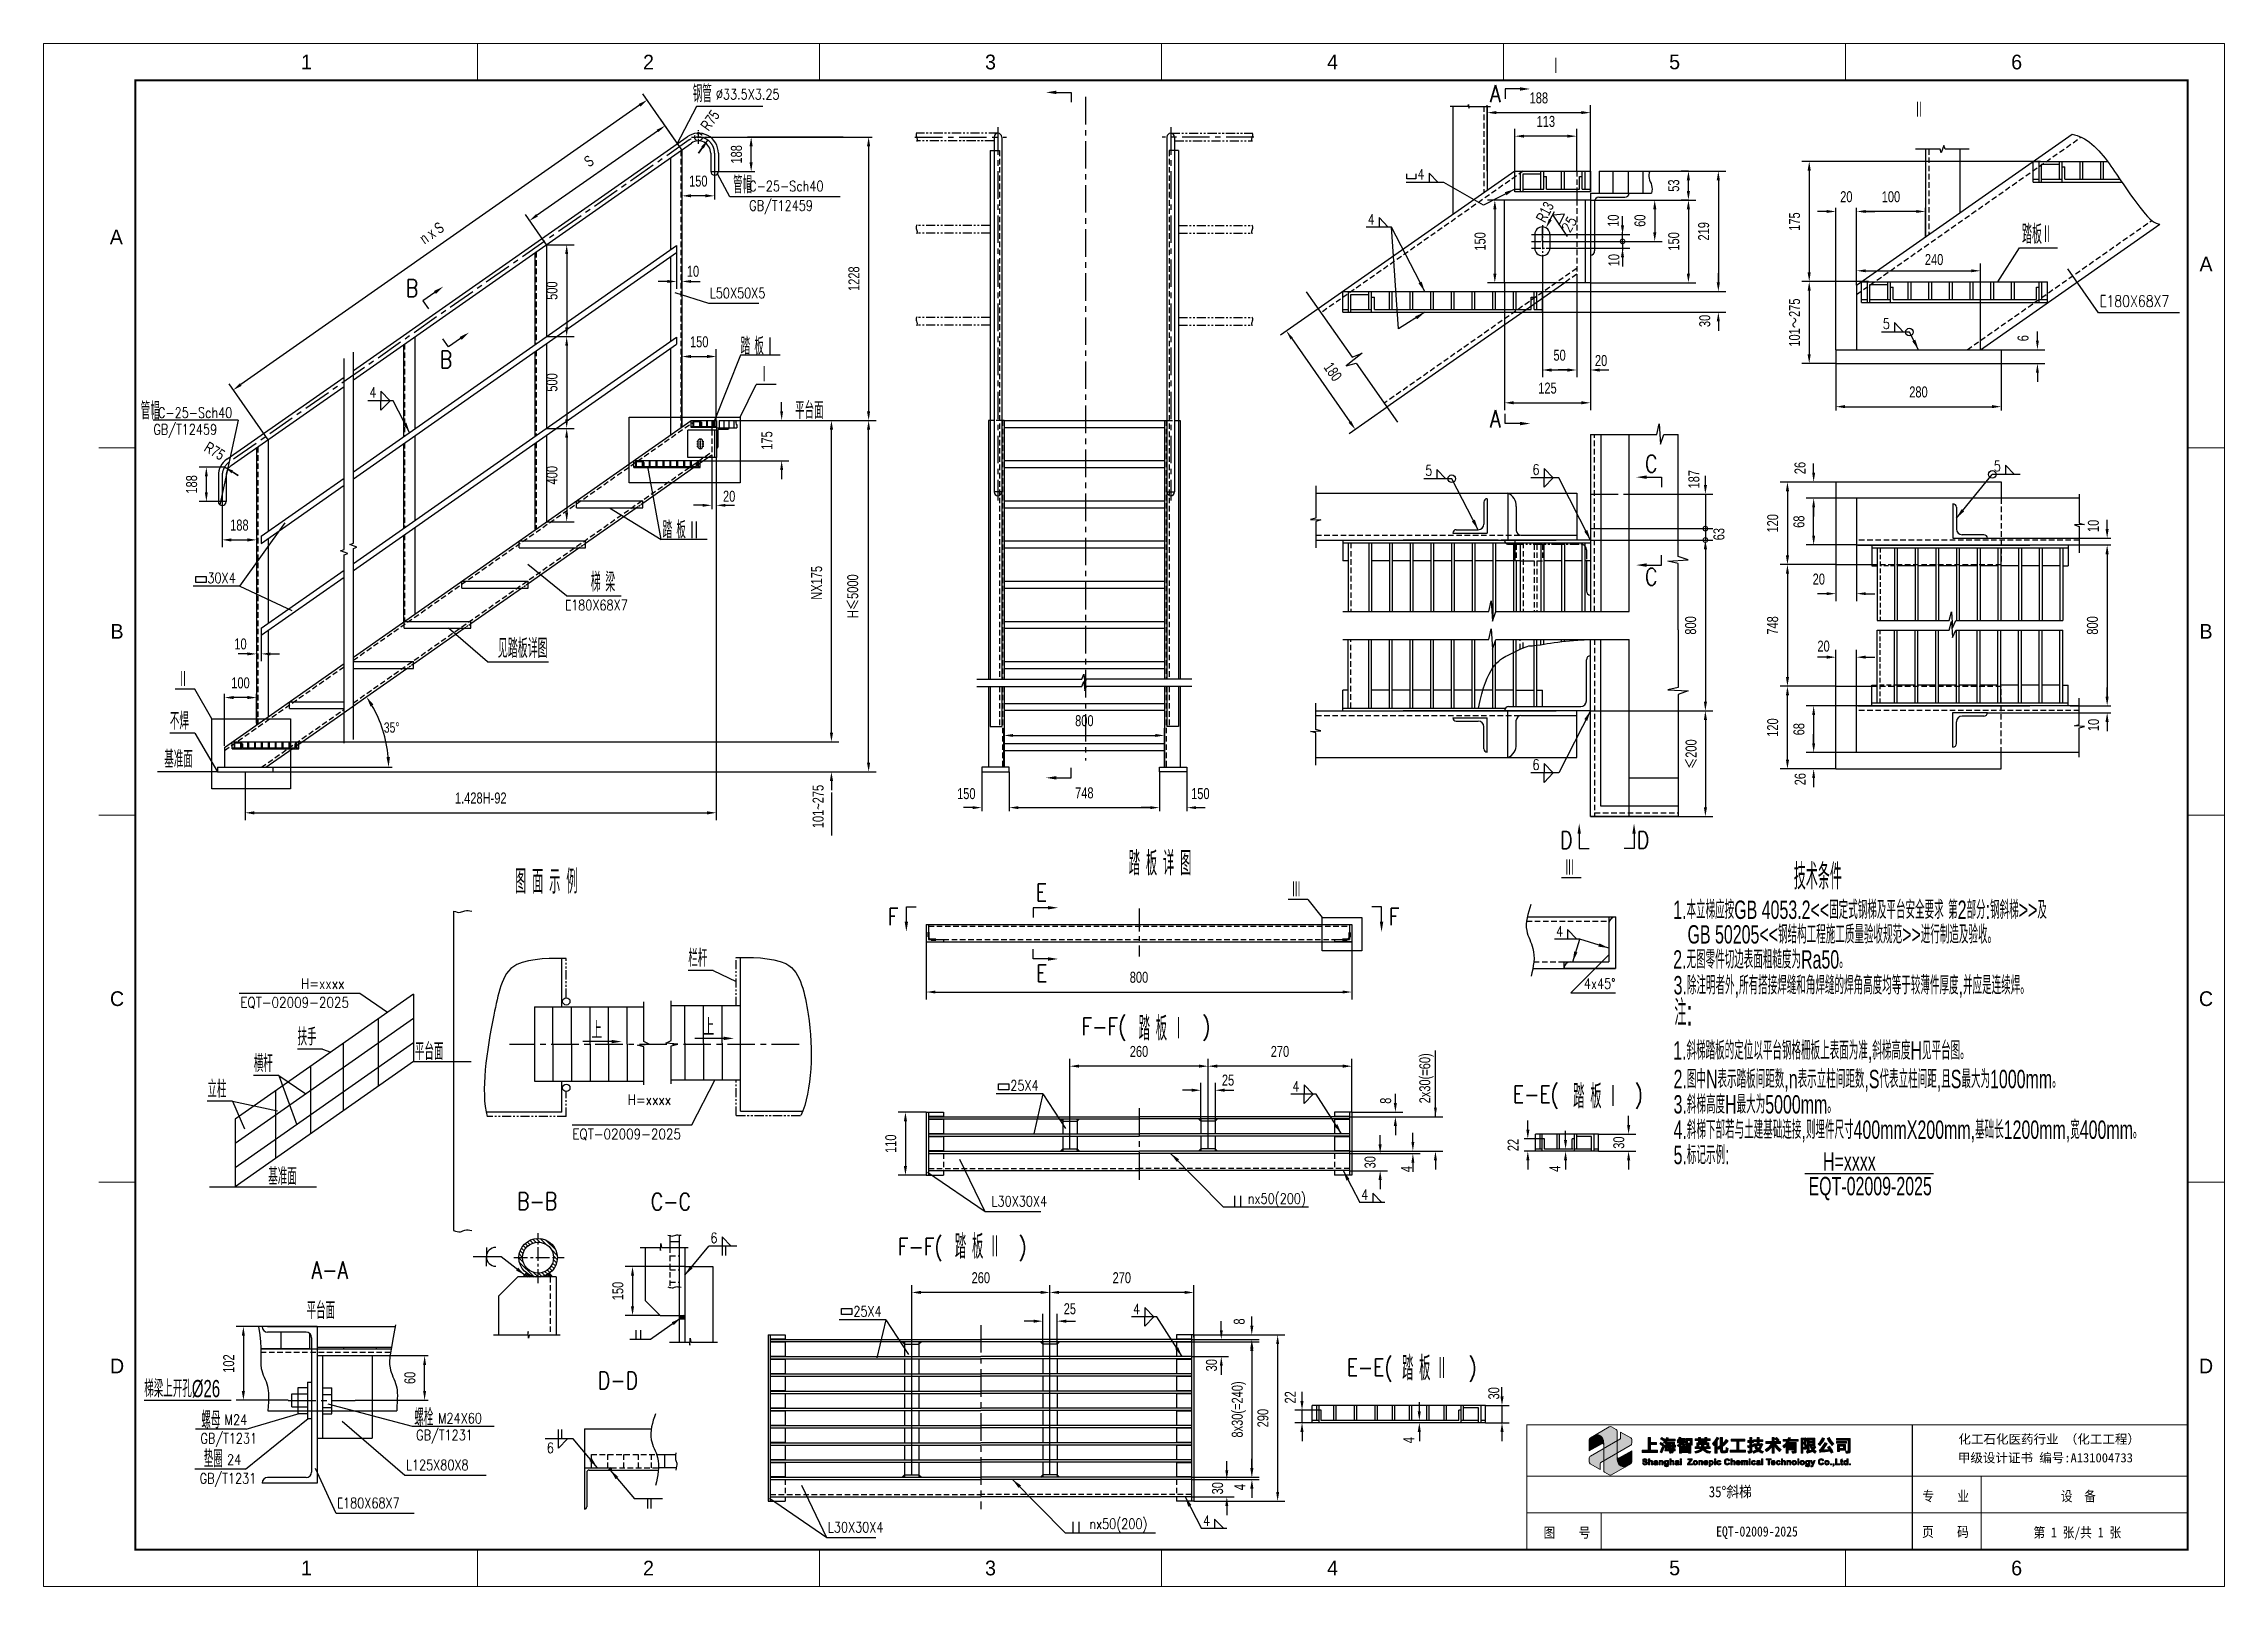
# Model space of a CAD drawing. Extents: x 148 to 221443, y -36682 to 6758.
# Drawn here: x 180153 to 192033, y -12511 to -4111 of the extents above; entities that cross this region are included whole.
import ezdxf
from ezdxf.enums import TextEntityAlignment as Align

# ---------------------------------------------------------------- set-up
doc = ezdxf.new("R2010")
doc.units = 0
doc.header["$LTSCALE"] = 10
doc.header["$MEASUREMENT"] = 0
for name, pattern in [('CENTERX2', [4, 2.5, -0.5, 0.5, -0.5]), ('HIDDENX2', [0.75, 0.5, -0.25]), ('PHANTOMX2', [5, 2.5, -0.5, 0.5, -0.5, 0.5, -0.5])]:
    doc.linetypes.add(name, pattern=pattern)
for name, color, linetype in [('1', 1, 'Continuous'), ('2', 4, 'Continuous'), ('CENTER', 1, 'CENTERX2'), ('DIM', 4, 'Continuous'), ('HIDDEN', 7, 'HIDDENX2'), ('MAIN', 6, 'Continuous'), ('RED', 7, 'Continuous'), ('THICK', 1, 'Continuous'), ('WB-FS', 6, 'Continuous'), ('WHITE', 7, 'Continuous'), ('图层 1', 7, 'Continuous')]:
    doc.layers.add(name, color=color, linetype=linetype)
doc.layers.add('2（细实线）', color=3, linetype='Continuous', lineweight=20)
doc.layers.add('图框层', color=7, linetype='Continuous', lineweight=15)
doc.styles.add('DHZ', font='ascii.shx', dxfattribs={"width": 0.65, "height": 5, "bigfont": 'lytxt.shx'})
doc.styles.add('HZ', font='ROMS.SHX', dxfattribs={"width": 0.75, "bigfont": 'GBCBIG.SHX'})
doc.styles.get("Standard").update_dxf_attribs({"font": 'wison_e.shx', "width": 0.75, "bigfont": 'wison_c.shx'})
doc.styles.add('tkhz2', font='')
doc.styles.add('XW', font='ROMANS.shx', dxfattribs={"width": 0.85})
doc.styles.add('公司名', font='simhei.ttf')
doc.styles.get('tkhz2').set_extended_font_data('SimSun')
doc.dimstyles.new('DIM1', dxfattribs={"dimscale": 20, "dimtxt": 3, "dimasz": 2.5, "dimexe": 2, "dimexo": 0, "dimgap": 1, "dimtad": 0, "dimdec": 0, "dimzin": 0, "dimdsep": 46, "dimtxsty": 'Standard', "dimcen": 2, "dimclrd": 3, "dimclre": 3, "dimclrt": 3, "dimadec": 0, "dimazin": 0, "dimtfac": 0.666667, "dimtdec": 0, "dimtofl": 0, "dimtmove": 2, "dimatfit": 1, "dimfxl": 2, "dimtvp": 1.333333, "dimtolj": 1, "dimtzin": 0, "dimarcsym": 0})

msp = doc.modelspace()

# ---------------------------------------------------------------- texts
at = {"color": 3, "linetype": 'Continuous'}
for s, height, style, width, p in [('Ⅰ', 93.75, 'HZ', 0.65, (188365.0881, -4279.1726)), ('钢管', 93.75, 'HZ', 0.65, (183690.1482, -4430.3251)), ('%%C33.5X3.25', 56.25, 'XW', 0.8, (183815.6024, -4415.1258)), ('Ⅱ', 93.75, 'HZ', 0.65, (190343.8534, -4517.612)), ('C-25-Sch40', 56.25, 'XW', 0.8, (183997.269, -4914.7261)), ('GB/T12459', 56.25, 'XW', 0.8, (183997.269, -5020.9278)), ('L50X50X5', 56.25, 'XW', 0.8, (183782.6965, -5497.6425)), ('L180X68X7', 62.5, 'XW', 0.8, (191354.3137, -5544.5813)), ('踏 板 I', 93.75, 'HZ', 0.65, (183950.7403, -5804.42)), ('Ⅰ', 93.75, 'HZ', 0.65, (184053.5374, -5958.3488)), ('踏 板 II', 93.75, 'HZ', 0.65, (183525.8134, -6805.4009)), ('L180X68X7', 56.25, 'XW', 0.8, (182994.4422, -7196.5651)), ('Ⅱ', 93.75, 'HZ', 0.65, (180887.1873, -7617.9067)), ('不焊', 93.75, 'HZ', 0.65, (180841.397, -7846.3648)), ('踏 板 详 图', 131.25, 'HZ', 0.65, (186065.2242, -8640.3651)), ('Ⅲ', 93.75, 'HZ', 0.65, (188440.2737, -8644.4365)), ('Ⅲ', 93.75, 'HZ', 0.65, (186951.1834, -8762.9194)), ('踏 板 Ⅰ', 131.25, 'HZ', 0.65, (186118.9805, -9538.9867)), ('踏 板 Ⅰ', 131.25, 'HZ', 0.65, (188486.1102, -9908.9317)), ('EQT-02009-2025', 56.25, 'XW', 0.85, (183033.5053, -10076.7398)), ('EQT-02009-2025', 100, 'HZ', 0.65, (189768.1292, -10381.868)), ('L30X30X4', 56.25, 'XW', 0.8, (185317.3995, -10442.0403)), ('踏 板 Ⅱ', 131.25, 'HZ', 0.65, (185117.9904, -10727.0819)), ('25X4', 56.25, 'XW', 0.8, (184564.5892, -11041.9357)), ('踏 板 Ⅱ', 131.25, 'HZ', 0.65, (187553.818, -11389.6022)), ('L30X30X4', 56.25, 'XW', 0.8, (184425.8264, -12217.2657))]:
    msp.add_text(s, height=height, dxfattribs=dict(at, style=style, width=width)).set_placement(p)
for s, height, style, width, p in [('A', 93.75, 'XW', 0.8, (188090.8585, -4383.7926)), ('4', 56.25, 'XW', 0.8, (187675.6599, -4822.2749)), ('4', 56.25, 'XW', 0.8, (187404.6798, -5068.146)), ('踏板Ⅱ', 104.16667, 'HZ', 0.65, (191093.5618, -5149.1377)), ('B', 93.75, 'XW', 0.8, (182194.9064, -5442.5071)), ('5', 56.25, 'XW', 0.8, (190211.4767, -5636.2494)), ('B', 93.75, 'XW', 0.8, (182379.2068, -5831.1243)), ('4', 56.25, 'XW', 0.8, (181966.2902, -6010.1018)), ('A', 93.75, 'XW', 0.8, (188090.8585, -6153.7024)), ('5', 56.25, 'XW', 0.8, (187718.6282, -6435.2768)), ('6', 56.25, 'XW', 0.8, (188302.5138, -6430.5173)), ('C', 93.75, 'XW', 0.8, (188944.8555, -6398.7232)), ('5', 56.25, 'XW', 0.8, (190815.4686, -6411.6649)), ('梯 梁', 104.16667, 'HZ', 0.65, (183267.5673, -7043.6244)), ('C', 93.75, 'XW', 0.8, (188944.8555, -7014.1686)), ('见踏板详图', 104.16667, 'HZ', 0.65, (182898.8979, -7403.7025)), ('6', 56.25, 'XW', 0.8, (188302.5138, -8037.0457)), ('D', 93.75, 'XW', 0.8, (188482.2826, -8447.7047)), ('D', 93.75, 'XW', 0.8, (188900.5336, -8447.453)), ('E', 93.75, 'XW', 0.8, (185619.6553, -8733.1858)), ('F', 93.75, 'XW', 0.8, (184810.6404, -8864.5816)), ('F', 93.75, 'XW', 0.8, (187540.1299, -8864.5816)), ('4', 56.25, 'XW', 0.8, (188430.9888, -8944.8711)), ('E', 93.75, 'XW', 0.8, (185621.8688, -9173.2187)), ('4x45%%D', 56.25, 'XW', 0.8, (188716.1066, -9228.9392)), ('F-F(       )', 93.75, 'XW', 0.8, (186510.0416, -9462.4442)), ('4', 56.25, 'XW', 0.8, (186994.7929, -9789.0495)), ('E-E(       )', 93.75, 'XW', 0.8, (188866.1922, -9832.3523)), ('B-B', 93.75, 'XW', 0.8, (182951.7618, -10413.5522)), ('C-C', 93.75, 'XW', 0.8, (183679.9452, -10416.2154)), ('nx50(200)', 56.25, 'XW', 0.8, (187029.8748, -10399.5269)), ('4', 56.25, 'XW', 0.8, (187369.5081, -10378.8974)), ('6', 56.25, 'XW', 0.8, (183824.1919, -10613.43)), ('F-F(       )', 93.75, 'XW', 0.8, (185509.04, -10661.4359)), ('4', 56.25, 'XW', 0.8, (186126.7251, -11001.7749)), ('E-E(       )', 93.75, 'XW', 0.8, (187960.8833, -11318.7879)), ('D-D', 93.75, 'XW', 0.8, (183391.8989, -11389.6708)), ('6', 56.25, 'XW', 0.8, (182933.0315, -11757.0387)), ('nx50(200)', 56.25, 'XW', 0.8, (186166.6766, -12170.6002)), ('4', 56.25, 'XW', 0.8, (186507.8223, -12154.1228))]:
    msp.add_text(s, height=height, dxfattribs=dict(at, style=style, width=width)).set_placement(p, align=Align.MIDDLE_RIGHT)
at = {"color": 3}
for s, height, style, width, p in [('GB/T12459', 56.25, 'XW', 0.8, (180751.5313, -6239.5397)), ('C-25-Sch40', 56.25, 'XW', 0.8, (180776.4438, -6148.5624)), ('30X4', 56.25, 'XW', 0.8, (181045.9168, -7048.4978)), ('技术条件', 140, 'HZ', 0.65, (189687.9078, -8716.6706)), ('注:', 140, 'HZ', 0.65, (189036.9908, -9457.8872)), ('25X4', 56.25, 'XW', 0.8, (185419.4607, -9811.88))]:
    msp.add_text(s, height=height, dxfattribs=dict(at, style=style, width=width)).set_placement(p)
at = {"color": 3, "linetype": 'Continuous', "insert": (182049.5128, -7835.0385), "char_height": 56.25, "attachment_point": 5, "rotation": 0.48281}
msp.add_mtext('\\A1;35°', dxfattribs=at)
at = {"color": 7, "linetype": 'Continuous', "insert": (181489.5476, -9201.4828), "char_height": 56.25, "width": 448.614035, "attachment_point": 1, "style": 'XW'}
msp.add_mtext('{\\C3;  H=xxxx}', dxfattribs=at)
at = {"color": 3, "linetype": 'Continuous', "insert": (183334.9642, -9833.7803), "char_height": 56.25, "width": 193.364188, "attachment_point": 1, "style": 'XW'}
msp.add_mtext('{\\C3;  H=xxxx}', dxfattribs=at)
at = {"color": 3, "style": 'XW', "width": 0.85, "flags": 4}
msp.add_attdef('25', (188466.1317, -5144.3018), '25', height=56.25, rotation=58.1384378, dxfattribs=at)
at = {"layer": '2', "color": 3, "linetype": 'Continuous'}
for s, height, style, width, p in [('管帽', 93.75, 'HZ', 0.65, (183909.4604, -4926.9019)), ('管帽', 93.75, 'HZ', 0.65, (180682.8223, -6156.3092)), ('平台面', 93.75, 'HZ', 0.65, (184247.1045, -6154.2877)), ('基准面', 93.75, 'HZ', 0.65, (180810.8099, -8053.8642)), ('1.本立梯应按GB 4053.2<<固定式钢梯及平台安全要求 第2部分:钢斜梯>>及', 100, 'HZ', 0.65, (189030.8108, -8877.0908)), ('GB 50205<<钢结构工程施工质量验收规范>>进行制造及验收。', 100, 'HZ', 0.65, (189108.9065, -9011.1334)), ('栏杆', 93.75, 'HZ', 0.65, (183665.3677, -9137.8321)), ('2.无图零件切边表面粗糙度为Ra50。', 100, 'HZ', 0.65, (189030.7612, -9147.4331)), ('3.除注明者外,所有搭接焊缝和角焊缝的焊角高度均等于较薄件厚度,并应是连续焊。', 100, 'HZ', 0.65, (189032.8892, -9287.9948)), ('EQT-02009-2025', 56.25, 'XW', 0.85, (181224.9647, -9360.0718)), ('扶手', 93.75, 'HZ', 0.65, (181536.8857, -9565.8017)), ('上', 93.75, 'DHZ', 0.65, (183137.792, -9529.4526)), ('横杆', 93.75, 'HZ', 0.65, (181298.6292, -9710.3327)), ('平台面', 93.75, 'HZ', 0.65, (182176.1623, -9645.3924)), ('1.斜梯踏板的定位以平台钢格栅板上表面为准,斜梯高度H见平台图。', 100, 'HZ', 0.65, (189030.7612, -9643.0634)), ('2.图中N表示踏板间距数,n表示立柱间距数,S代表立柱间距,且S最大为1000mm。', 100, 'HZ', 0.65, (189032.8892, -9798.6568)), ('立柱', 93.75, 'HZ', 0.65, (181045.9659, -9850.1867)), ('3.斜梯高度H最大为5000mm。', 100, 'HZ', 0.65, (189032.8892, -9936.6029)), ('4.斜梯下部若与土建基础连接,则埋件尺寸400mmX200mm,基础长1200mm,宽400mm。', 100, 'HZ', 0.65, (189032.8892, -10074.5122)), ('5.标记示例:', 100, 'HZ', 0.65, (189032.8892, -10212.4031)), ('  H=xxxx', 100, 'HZ', 0.65, (189798.7382, -10247.5906)), ('基准面', 93.75, 'HZ', 0.65, (181377.1925, -10325.4099)), ('平台面', 93.75, 'HZ', 0.65, (181585.8112, -11055.8917)), ('梯梁上开孔%%C26', 93.75, 'HZ', 0.65, (180701.883, -11481.0639)), ('螺母', 93.75, 'HZ', 0.65, (181012.9955, -11651.9326)), ('M24', 56.25, 'XW', 0.8, (181138.9613, -11632.4635)), ('螺栓', 93.75, 'HZ', 0.65, (182173.0953, -11637.4689)), ('M24X60', 56.25, 'XW', 0.8, (182301.9622, -11623.6046)), ('GB/T1231', 56.25, 'XW', 0.8, (181008.0396, -11733.5035)), ('垫圈', 93.75, 'HZ', 0.65, (181026.1835, -11863.6874)), ('GB/T1231', 56.25, 'XW', 0.8, (182183.182, -11715.1721)), ('24', 56.25, 'XW', 0.8, (181152.5113, -11848.8814)), ('L125X80X8', 56.25, 'XW', 0.8, (182127.1786, -11878.451)), ('GB/T1231', 56.25, 'XW', 0.8, (181003.3862, -11951.1084)), ('L180X68X7', 56.25, 'XW', 0.8, (181752.0264, -12085.3592))]:
    msp.add_text(s, height=height, dxfattribs=dict(at, style=style, width=width)).set_placement(p)
at = {"layer": '2', "color": 3, "linetype": 'Continuous', "style": 'XW', "width": 0.8}
msp.add_text('A-A', height=93.75, dxfattribs=at).set_placement((181812.536, -10788.9091), align=Align.MIDDLE_RIGHT)
at = {"layer": 'RED', "color": 3, "linetype": 'Continuous', "style": 'HZ', "width": 0.65}
msp.add_text(' 图 面 示 例', height=131.25, dxfattribs=at).set_placement((182689.5926, -8739.5599))
at = {"layer": 'THICK', "color": 3, "style": 'DHZ', "width": 0.65}
msp.add_text('上', height=93.75, dxfattribs=at).set_placement((183748.3975, -9511.9122))
at = {"layer": '图框层', "ltscale": 10, "style": '公司名'}
for s, p in [('化工石化医药行业 （化工工程）', (190584.723, -11734.4691)), ('甲级设计证书 编号:A131004733', (190581.6775, -11835.946))]:
    msp.add_text(s, height=50, dxfattribs=at).set_placement(p)
at = {"layer": '图框层', "style": 'tkhz2', "width": 0.85}
for s, p in [('专    业', (190515.2989, -12047.4796)), ('设  备', (191238.0043, -12047.4796)), ('图    号', (188452.1318, -12246.1083)), ('EQT-02009-2025', (189487.2446, -12239.6532)), ('页    码', (190513.8599, -12241.9964)), ('第 1 张/共 1 张', (191232.1245, -12244.9382))]:
    msp.add_text(s, height=55, dxfattribs=at).set_placement(p, align=Align.CENTER)
msp.add_attdef('35°斜梯', text='', height=60, dxfattribs=at).set_placement((189341.9257, -12025.7748), align=Align.CENTER)

# ---------------------------------------------------------------- blocks, each defined once
blk = doc.blocks.new('*D795')
at = {"layer": 'Defpoints', "color": 0}
for p in [(188008, -11527), (188008, -11620), (188098, -11620)]:
    blk.add_point(p, dxfattribs=at)
at = {"layer": 'DIM', "color": 3, "lineweight": -2}
for p, q in [((188098, -11477), (188098, -11427)), ((188008, -11527), (188138, -11527)), ((188008, -11620), (188138, -11620)), ((188098, -11670), (188098, -11720))]:
    blk.add_line(p, q, dxfattribs=at)
at = {"layer": 'DIM', "color": 3}
for points in [[(188090, -11477), (188107, -11477), (188098, -11527)], [(188107, -11670), (188090, -11670), (188098, -11620)]]:
    blk.add_solid(points, dxfattribs=at)
at = {"layer": 'DIM', "color": 3, "insert": (188054, -11460), "char_height": 60, "attachment_point": 5, "rotation": 90}
blk.add_mtext('\\A1;30', dxfattribs=at)
blk = doc.blocks.new('*D796')
at = {"layer": 'Defpoints', "color": 0}
for p in [(187009, -11620), (187064, -11620), (187101, -11552)]:
    blk.add_point(p, dxfattribs=at)
at = {"layer": 'DIM', "color": 3, "lineweight": -2}
for p, q in [((187009, -11502), (187009, -11452)), ((187101, -11552), (186969, -11552)), ((187064, -11620), (186969, -11620)), ((187009, -11670), (187009, -11720))]:
    blk.add_line(p, q, dxfattribs=at)
at = {"layer": 'DIM', "color": 3}
for points in [[(187000, -11502), (187017, -11502), (187009, -11552)], [(187017, -11670), (187000, -11670), (187009, -11620)]]:
    blk.add_solid(points, dxfattribs=at)
at = {"layer": 'DIM', "color": 3, "insert": (186945, -11482), "char_height": 60, "attachment_point": 5, "rotation": 90}
blk.add_mtext('\\A1;22', dxfattribs=at)
blk = doc.blocks.new('*D797')
at = {"layer": 'Defpoints', "color": 0}
for p in [(187648, -11620), (187689, -11608), (187689, -11620)]:
    blk.add_point(p, dxfattribs=at)
at = {"layer": 'DIM', "color": 3, "lineweight": -2}
for p, q in [((187648, -11558), (187648, -11508)), ((187689, -11608), (187608, -11608)), ((187689, -11620), (187608, -11620)), ((187648, -11670), (187648, -11720))]:
    blk.add_line(p, q, dxfattribs=at)
at = {"layer": 'DIM', "color": 3}
for points in [[(187639, -11558), (187656, -11558), (187648, -11608)], [(187656, -11670), (187639, -11670), (187648, -11620)]]:
    blk.add_solid(points, dxfattribs=at)
at = {"layer": 'DIM', "color": 3, "insert": (187590, -11715), "char_height": 60, "attachment_point": 5, "rotation": 90}
blk.add_mtext('\\A1;4', dxfattribs=at)
blk = doc.blocks.new('*D798')
at = {"layer": 'Defpoints', "color": 0}
for p in [(186260, -7878), (185385, -8051), (186260, -8051)]:
    blk.add_point(p, dxfattribs=at)
at = {"layer": 'DIM', "color": 3, "lineweight": -2}
for p, q in [((185385, -8051), (185385, -7838)), ((186260, -8051), (186260, -7838)), ((185435, -7878), (186210, -7878))]:
    blk.add_line(p, q, dxfattribs=at)
at = {"layer": 'DIM', "color": 3}
for points in [[(185435, -7870), (185435, -7886), (185385, -7878)], [(186210, -7886), (186210, -7870), (186260, -7878)]]:
    blk.add_solid(points, dxfattribs=at)
at = {"layer": 'DIM', "color": 3, "insert": (185823, -7798), "char_height": 60, "attachment_point": 5}
blk.add_mtext('\\A1;800', dxfattribs=at)
blk = doc.blocks.new('*D799')
at = {"color": 3, "lineweight": -2}
for p, q in [((189987, -6586), (189756, -6586)), ((189796, -6791), (189796, -6636)), ((190030, -6841), (189756, -6841))]:
    blk.add_line(p, q, dxfattribs=at)
at = {"color": 3}
for points in [[(189804, -6636), (189788, -6636), (189796, -6586)], [(189788, -6791), (189804, -6791), (189796, -6841)]]:
    blk.add_solid(points, dxfattribs=at)
at = {"layer": 'Defpoints', "color": 0}
for p in [(189796, -6586), (189987, -6586), (190030, -6841)]:
    blk.add_point(p, dxfattribs=at)
at = {"color": 3, "insert": (189716, -6714), "char_height": 60, "attachment_point": 5, "rotation": 90}
blk.add_mtext('\\A1;68', dxfattribs=at)
blk = doc.blocks.new('*D800')
at = {"color": 3, "lineweight": -2}
for p, q in [((189796, -6448), (189796, -6398)), ((189917, -6498), (189756, -6498)), ((190030, -6586), (189756, -6586)), ((189796, -6636), (189796, -6686))]:
    blk.add_line(p, q, dxfattribs=at)
at = {"color": 3}
for points in [[(189788, -6448), (189804, -6448), (189796, -6498)], [(189804, -6636), (189788, -6636), (189796, -6586)]]:
    blk.add_solid(points, dxfattribs=at)
at = {"layer": 'Defpoints', "color": 0}
for p in [(189796, -6498), (189917, -6498), (190030, -6586)]:
    blk.add_point(p, dxfattribs=at)
at = {"color": 3, "insert": (189722, -6422), "char_height": 60, "attachment_point": 5, "rotation": 90}
blk.add_mtext('\\A1;26', dxfattribs=at)
blk = doc.blocks.new('*D801')
at = {"color": 3, "lineweight": -2}
for p, q in [((189917, -6498), (189613, -6498)), ((189653, -6548), (189653, -6898)), ((189917, -6948), (189613, -6948))]:
    blk.add_line(p, q, dxfattribs=at)
at = {"color": 3}
for points in [[(189662, -6548), (189645, -6548), (189653, -6498)], [(189645, -6898), (189662, -6898), (189653, -6948)]]:
    blk.add_solid(points, dxfattribs=at)
at = {"layer": 'Defpoints', "color": 0}
for p in [(189917, -6498), (189653, -6948), (189917, -6948)]:
    blk.add_point(p, dxfattribs=at)
at = {"color": 3, "insert": (189573, -6723), "char_height": 60, "attachment_point": 5, "rotation": 90}
blk.add_mtext('\\A1;120', dxfattribs=at)
blk = doc.blocks.new('*D802')
at = {"color": 3, "lineweight": -2}
for p, q in [((190030, -6841), (190030, -7146)), ((189917, -6948), (189917, -7146)), ((189867, -7106), (189817, -7106)), ((190080, -7106), (190130, -7106))]:
    blk.add_line(p, q, dxfattribs=at)
at = {"color": 3}
for points in [[(189867, -7114), (189867, -7098), (189917, -7106)], [(190080, -7098), (190080, -7114), (190030, -7106)]]:
    blk.add_solid(points, dxfattribs=at)
at = {"layer": 'Defpoints', "color": 0}
for p in [(190030, -6841), (189917, -6948), (189917, -7106)]:
    blk.add_point(p, dxfattribs=at)
at = {"color": 3, "insert": (189824, -7027), "char_height": 60, "attachment_point": 5}
blk.add_mtext('\\A1;20', dxfattribs=at)
blk = doc.blocks.new('*D803')
at = {"color": 3, "linetype": 'Continuous', "lineweight": -2}
for p, q in [((191031, -4752), (189732, -4752)), ((189772, -4802), (189772, -5357)), ((190094, -5407), (189732, -5407))]:
    blk.add_line(p, q, dxfattribs=at)
at = {"color": 3}
for points in [[(189780, -4802), (189763, -4802), (189772, -4752)], [(189763, -5357), (189780, -5357), (189772, -5407)]]:
    blk.add_solid(points, dxfattribs=at)
at = {"layer": 'Defpoints', "color": 0}
for p in [(191031, -4752), (189772, -5407), (190094, -5407)]:
    blk.add_point(p, dxfattribs=at)
at = {"color": 3, "insert": (189692, -5080), "char_height": 60, "attachment_point": 5, "rotation": 90}
blk.add_mtext('\\A1;175', dxfattribs=at)
blk = doc.blocks.new('*D804')
at = {"color": 3, "linetype": 'Continuous', "lineweight": -2}
for p, q in [((190094, -5407), (189732, -5407)), ((189772, -5457), (189772, -5803)), ((189917, -5853), (189732, -5853))]:
    blk.add_line(p, q, dxfattribs=at)
at = {"color": 3}
for points in [[(189780, -5457), (189763, -5457), (189772, -5407)], [(189763, -5803), (189780, -5803), (189772, -5853)]]:
    blk.add_solid(points, dxfattribs=at)
at = {"layer": 'Defpoints', "color": 0}
for p in [(190094, -5407), (189772, -5853), (189917, -5853)]:
    blk.add_point(p, dxfattribs=at)
at = {"color": 3, "insert": (189692, -5630), "char_height": 60, "attachment_point": 5, "rotation": 90}
blk.add_mtext('\\A1;101{\\fSimSun|b0|i0|c134|p54;～}275', dxfattribs=at)
blk = doc.blocks.new('*D805')
at = {"color": 3, "linetype": 'Continuous', "lineweight": -2}
for p, q in [((189917, -5853), (189917, -6108)), ((190817, -5853), (190817, -6108)), ((189967, -6088), (190767, -6088))]:
    blk.add_line(p, q, dxfattribs=at)
at = {"color": 3}
for points in [[(189967, -6079), (189967, -6096), (189917, -6088)], [(190767, -6096), (190767, -6079), (190817, -6088)]]:
    blk.add_solid(points, dxfattribs=at)
at = {"layer": 'Defpoints', "color": 0}
for p in [(189917, -5853), (190817, -5853), (190817, -6088)]:
    blk.add_point(p, dxfattribs=at)
at = {"color": 3, "insert": (190367, -6008), "char_height": 60, "attachment_point": 5}
blk.add_mtext('\\A1;280', dxfattribs=at)
blk = doc.blocks.new('*D806')
at = {"color": 3, "linetype": 'Continuous', "lineweight": -2}
for p, q in [((191015, -5728), (191015, -5678)), ((190817, -5778), (191055, -5778)), ((190817, -5853), (191055, -5853)), ((191015, -5903), (191015, -5953))]:
    blk.add_line(p, q, dxfattribs=at)
at = {"color": 3}
for points in [[(191007, -5728), (191023, -5728), (191015, -5778)], [(191023, -5903), (191007, -5903), (191015, -5853)]]:
    blk.add_solid(points, dxfattribs=at)
at = {"layer": 'Defpoints', "color": 0}
for p in [(190817, -5778), (190817, -5853), (191015, -5853)]:
    blk.add_point(p, dxfattribs=at)
at = {"color": 3, "insert": (190937, -5715), "char_height": 60, "attachment_point": 5, "rotation": 90}
blk.add_mtext('\\A1;6', dxfattribs=at)
blk = doc.blocks.new('*D807')
at = {"color": 3, "linetype": 'Continuous', "lineweight": -2}
for p, q in [((190030, -5426), (190030, -5005)), ((190355, -5025), (190080, -5025)), ((190405, -5164), (190405, -5005))]:
    blk.add_line(p, q, dxfattribs=at)
at = {"color": 3}
for points in [[(190080, -5017), (190080, -5033), (190030, -5025)], [(190355, -5033), (190355, -5017), (190405, -5025)]]:
    blk.add_solid(points, dxfattribs=at)
at = {"layer": 'Defpoints', "color": 0}
for p in [(190030, -5025), (190405, -5164), (190030, -5426)]:
    blk.add_point(p, dxfattribs=at)
at = {"color": 3, "insert": (190217, -4945), "char_height": 60, "attachment_point": 5}
blk.add_mtext('\\A1;100', dxfattribs=at)
blk = doc.blocks.new('*D808')
at = {"color": 3, "linetype": 'Continuous', "lineweight": -2}
for p, q in [((190030, -5426), (190030, -5308)), ((190705, -5778), (190705, -5308)), ((190080, -5348), (190655, -5348))]:
    blk.add_line(p, q, dxfattribs=at)
at = {"color": 3}
for points in [[(190080, -5340), (190080, -5356), (190030, -5348)], [(190655, -5356), (190655, -5340), (190705, -5348)]]:
    blk.add_solid(points, dxfattribs=at)
at = {"layer": 'Defpoints', "color": 0}
for p in [(190030, -5426), (190705, -5348), (190705, -5778)]:
    blk.add_point(p, dxfattribs=at)
at = {"color": 3, "insert": (190452, -5287), "char_height": 60, "attachment_point": 5}
blk.add_mtext('\\A1;240', dxfattribs=at)
blk = doc.blocks.new('*D809')
at = {"color": 3, "lineweight": -2}
for p, q in [((190030, -7716), (189756, -7716)), ((189796, -7766), (189796, -7921)), ((189987, -7971), (189756, -7971))]:
    blk.add_line(p, q, dxfattribs=at)
at = {"color": 3}
for points in [[(189804, -7766), (189788, -7766), (189796, -7716)], [(189788, -7921), (189804, -7921), (189796, -7971)]]:
    blk.add_solid(points, dxfattribs=at)
at = {"layer": 'Defpoints', "color": 0}
for p in [(190030, -7716), (189796, -7971), (189987, -7971)]:
    blk.add_point(p, dxfattribs=at)
at = {"color": 3, "insert": (189716, -7844), "char_height": 60, "attachment_point": 5, "rotation": 90}
blk.add_mtext('\\A1;68', dxfattribs=at)
blk = doc.blocks.new('*D810')
at = {"color": 3, "lineweight": -2}
for p, q in [((189796, -7921), (189796, -7871)), ((190030, -7971), (189756, -7971)), ((189917, -8060), (189756, -8060)), ((189796, -8110), (189796, -8160))]:
    blk.add_line(p, q, dxfattribs=at)
at = {"color": 3}
for points in [[(189788, -7921), (189804, -7921), (189796, -7971)], [(189804, -8110), (189788, -8110), (189796, -8060)]]:
    blk.add_solid(points, dxfattribs=at)
at = {"layer": 'Defpoints', "color": 0}
for p in [(189796, -8060), (189917, -8060), (190030, -7971)]:
    blk.add_point(p, dxfattribs=at)
at = {"color": 3, "insert": (189723, -8116), "char_height": 60, "attachment_point": 5, "rotation": 90}
blk.add_mtext('\\A1;26', dxfattribs=at)
blk = doc.blocks.new('*D811')
at = {"color": 3, "lineweight": -2}
for p, q in [((189917, -7610), (189613, -7610)), ((189653, -8010), (189653, -7660)), ((189917, -8060), (189613, -8060))]:
    blk.add_line(p, q, dxfattribs=at)
at = {"color": 3}
for points in [[(189662, -7660), (189645, -7660), (189653, -7610)], [(189645, -8010), (189662, -8010), (189653, -8060)]]:
    blk.add_solid(points, dxfattribs=at)
at = {"layer": 'Defpoints', "color": 0}
for p in [(189653, -7610), (189917, -7610), (189917, -8060)]:
    blk.add_point(p, dxfattribs=at)
at = {"color": 3, "insert": (189573, -7835), "char_height": 60, "attachment_point": 5, "rotation": 90}
blk.add_mtext('\\A1;120', dxfattribs=at)
blk = doc.blocks.new('*D812')
at = {"color": 3, "lineweight": -2}
for p, q in [((189867, -7452), (189817, -7452)), ((189917, -7610), (189917, -7412)), ((190030, -7716), (190030, -7412)), ((190080, -7452), (190130, -7452))]:
    blk.add_line(p, q, dxfattribs=at)
at = {"color": 3}
for points in [[(189867, -7460), (189867, -7443), (189917, -7452)], [(190080, -7443), (190080, -7460), (190030, -7452)]]:
    blk.add_solid(points, dxfattribs=at)
at = {"layer": 'Defpoints', "color": 0}
for p in [(189917, -7452), (189917, -7610), (190030, -7716)]:
    blk.add_point(p, dxfattribs=at)
at = {"color": 3, "insert": (189850, -7392), "char_height": 60, "attachment_point": 5}
blk.add_mtext('\\A1;20', dxfattribs=at)
blk = doc.blocks.new('*D813')
at = {"color": 3, "linetype": 'Continuous', "lineweight": -2}
for p, q in [((185414, -8076), (185414, -8291)), ((186232, -8076), (186232, -8291)), ((185464, -8271), (186182, -8271))]:
    blk.add_line(p, q, dxfattribs=at)
at = {"color": 3}
for points in [[(185464, -8263), (185464, -8279), (185414, -8271)], [(186182, -8279), (186182, -8263), (186232, -8271)]]:
    blk.add_solid(points, dxfattribs=at)
at = {"layer": 'Defpoints', "color": 0}
for p in [(185414, -8076), (186232, -8076), (186232, -8271)]:
    blk.add_point(p, dxfattribs=at)
at = {"color": 3, "insert": (185823, -8191), "char_height": 60, "attachment_point": 5}
blk.add_mtext('\\A1;748', dxfattribs=at)
blk = doc.blocks.new('*D814')
at = {"color": 3, "linetype": 'Continuous', "lineweight": -2}
for p, q in [((185264, -8076), (185264, -8291)), ((185414, -8076), (185414, -8291)), ((185214, -8271), (185164, -8271)), ((185464, -8271), (185514, -8271))]:
    blk.add_line(p, q, dxfattribs=at)
at = {"color": 3}
for points in [[(185214, -8279), (185214, -8263), (185264, -8271)], [(185464, -8263), (185464, -8279), (185414, -8271)]]:
    blk.add_solid(points, dxfattribs=at)
at = {"layer": 'Defpoints', "color": 0}
for p in [(185264, -8076), (185414, -8076), (185414, -8271)]:
    blk.add_point(p, dxfattribs=at)
at = {"color": 3, "insert": (185180, -8195), "char_height": 60, "attachment_point": 5}
blk.add_mtext('\\A1;150', dxfattribs=at)
blk = doc.blocks.new('*D815')
at = {"color": 3, "linetype": 'Continuous', "lineweight": -2}
for p, q in [((186232, -8076), (186232, -8291)), ((186382, -8076), (186382, -8291)), ((186182, -8271), (186132, -8271)), ((186432, -8271), (186482, -8271))]:
    blk.add_line(p, q, dxfattribs=at)
at = {"color": 3}
for points in [[(186182, -8279), (186182, -8263), (186232, -8271)], [(186432, -8263), (186432, -8279), (186382, -8271)]]:
    blk.add_solid(points, dxfattribs=at)
at = {"layer": 'Defpoints', "color": 0}
for p in [(186232, -8076), (186382, -8076), (186232, -8271)]:
    blk.add_point(p, dxfattribs=at)
at = {"color": 3, "insert": (186455, -8195), "char_height": 60, "attachment_point": 5}
blk.add_mtext('\\A1;150', dxfattribs=at)
blk = doc.blocks.new('*D816')
at = {"layer": 'Defpoints', "color": 0}
for p in [(183647, -10770), (183362, -11036), (183511, -11036)]:
    blk.add_point(p, dxfattribs=at)
at = {"layer": 'DIM', "color": 3, "lineweight": -2}
for p, q in [((183647, -10770), (183322, -10770)), ((183362, -10820), (183362, -10986)), ((183511, -11036), (183322, -11036))]:
    blk.add_line(p, q, dxfattribs=at)
at = {"layer": 'DIM', "color": 3}
for points in [[(183370, -10820), (183353, -10820), (183362, -10770)], [(183353, -10986), (183370, -10986), (183362, -11036)]]:
    blk.add_solid(points, dxfattribs=at)
at = {"layer": 'DIM', "color": 3, "insert": (183282, -10903), "char_height": 60, "attachment_point": 5, "rotation": 90}
blk.add_mtext('\\A1;150', dxfattribs=at)
blk = doc.blocks.new('*D817')
at = {"color": 3, "linetype": 'Continuous', "lineweight": -2}
for p, q in [((191193, -6841), (191415, -6841)), ((191395, -6891), (191395, -7666)), ((191193, -7716), (191415, -7716))]:
    blk.add_line(p, q, dxfattribs=at)
at = {"color": 3}
for points in [[(191403, -6891), (191386, -6891), (191395, -6841)], [(191386, -7666), (191403, -7666), (191395, -7716)]]:
    blk.add_solid(points, dxfattribs=at)
at = {"layer": 'Defpoints', "color": 0}
for p in [(191193, -6841), (191193, -7716), (191395, -7716)]:
    blk.add_point(p, dxfattribs=at)
at = {"color": 3, "insert": (191315, -7279), "char_height": 60, "attachment_point": 5, "rotation": 90}
blk.add_mtext('\\A1;800', dxfattribs=at)
blk = doc.blocks.new('*D818')
at = {"color": 3, "linetype": 'Continuous', "lineweight": -2}
for p, q in [((191395, -6754), (191395, -6704)), ((190742, -6804), (191415, -6804)), ((191193, -6841), (191415, -6841)), ((191395, -6891), (191395, -6941))]:
    blk.add_line(p, q, dxfattribs=at)
at = {"color": 3}
for points in [[(191386, -6754), (191403, -6754), (191395, -6804)], [(191403, -6891), (191386, -6891), (191395, -6841)]]:
    blk.add_solid(points, dxfattribs=at)
at = {"layer": 'Defpoints', "color": 0}
for p in [(190742, -6804), (191193, -6841), (191395, -6841)]:
    blk.add_point(p, dxfattribs=at)
at = {"color": 3, "insert": (191320, -6737), "char_height": 60, "attachment_point": 5, "rotation": 90}
blk.add_mtext('\\A1;10', dxfattribs=at)
blk = doc.blocks.new('*D819')
at = {"color": 3, "linetype": 'Continuous', "lineweight": -2}
for p, q in [((191193, -7716), (191415, -7716)), ((191395, -7666), (191395, -7616)), ((190742, -7754), (191415, -7754)), ((191395, -7804), (191395, -7854))]:
    blk.add_line(p, q, dxfattribs=at)
at = {"color": 3}
for points in [[(191386, -7666), (191403, -7666), (191395, -7716)], [(191403, -7804), (191386, -7804), (191395, -7754)]]:
    blk.add_solid(points, dxfattribs=at)
at = {"layer": 'Defpoints', "color": 0}
for p in [(191193, -7716), (191395, -7716), (190742, -7754)]:
    blk.add_point(p, dxfattribs=at)
at = {"color": 3, "insert": (191321, -7821), "char_height": 60, "attachment_point": 5, "rotation": 90}
blk.add_mtext('\\A1;10', dxfattribs=at)
blk = doc.blocks.new('*D820')
at = {"color": 3, "linetype": 'Continuous', "lineweight": -2}
for p, q in [((189653, -6948), (189633, -6948)), ((189653, -6998), (189653, -7560)), ((189653, -7610), (189633, -7610))]:
    blk.add_line(p, q, dxfattribs=at)
at = {"color": 3}
for points in [[(189662, -6998), (189645, -6998), (189653, -6948)], [(189645, -7560), (189662, -7560), (189653, -7610)]]:
    blk.add_solid(points, dxfattribs=at)
at = {"layer": 'Defpoints', "color": 0}
for p in [(189653, -6948), (189653, -7610), (189653, -7610)]:
    blk.add_point(p, dxfattribs=at)
at = {"color": 3, "insert": (189573, -7279), "char_height": 60, "attachment_point": 5, "rotation": 90}
blk.add_mtext('\\A1;748', dxfattribs=at)
blk = doc.blocks.new('*D821')
at = {"layer": 'Defpoints', "color": 0}
for p in [(185675, -9810), (185596, -9966), (185675, -9966)]:
    blk.add_point(p, dxfattribs=at)
at = {"layer": 'DIM', "color": 3, "lineweight": -2}
for p, q in [((185546, -9810), (185496, -9810)), ((185596, -9966), (185596, -9770)), ((185675, -9966), (185675, -9770)), ((185725, -9810), (185775, -9810))]:
    blk.add_line(p, q, dxfattribs=at)
at = {"layer": 'DIM', "color": 3}
for points in [[(185546, -9818), (185546, -9801), (185596, -9810)], [(185725, -9801), (185725, -9818), (185675, -9810)]]:
    blk.add_solid(points, dxfattribs=at)
at = {"layer": 'DIM', "color": 3, "insert": (185744, -9755), "char_height": 60, "attachment_point": 5}
blk.add_mtext('\\A1;25', dxfattribs=at)
blk = doc.blocks.new('*D822')
at = {"layer": 'Defpoints', "color": 0}
for p in [(184883, -9679), (184883, -10129), (185635, -10129)]:
    blk.add_point(p, dxfattribs=at)
at = {"layer": 'DIM', "color": 3, "lineweight": -2}
for p, q in [((184883, -10129), (184883, -9639)), ((185585, -9679), (184933, -9679)), ((185635, -10129), (185635, -9639))]:
    blk.add_line(p, q, dxfattribs=at)
at = {"layer": 'DIM', "color": 3}
for points in [[(184933, -9670), (184933, -9687), (184883, -9679)], [(185585, -9687), (185585, -9670), (185635, -9679)]]:
    blk.add_solid(points, dxfattribs=at)
at = {"layer": 'DIM', "color": 3, "insert": (185259, -9599), "char_height": 60, "attachment_point": 5}
blk.add_mtext('\\A1;260', dxfattribs=at)
blk = doc.blocks.new('*D823')
at = {"layer": 'Defpoints', "color": 0}
for p in [(186406, -9954), (186406, -10141), (186874, -10141)]:
    blk.add_point(p, dxfattribs=at)
at = {"layer": 'DIM', "color": 3, "lineweight": -2}
for p, q in [((186874, -9904), (186874, -9854)), ((186406, -9954), (186914, -9954)), ((186406, -10141), (186914, -10141)), ((186874, -10191), (186874, -10241))]:
    blk.add_line(p, q, dxfattribs=at)
at = {"layer": 'DIM', "color": 3}
for points in [[(186866, -9904), (186882, -9904), (186874, -9954)], [(186882, -10191), (186866, -10191), (186874, -10141)]]:
    blk.add_solid(points, dxfattribs=at)
at = {"layer": 'DIM', "color": 3, "insert": (186825, -9745), "char_height": 60, "attachment_point": 5, "rotation": 90}
blk.add_mtext('\\A1;2x30(=60)', dxfattribs=at)
blk = doc.blocks.new('*D824')
at = {"layer": 'Defpoints', "color": 0}
for p in [(186406, -9954), (186419, -9929), (186656, -9954)]:
    blk.add_point(p, dxfattribs=at)
at = {"layer": 'DIM', "color": 3, "lineweight": -2}
for p, q in [((186656, -9879), (186656, -9829)), ((186406, -9954), (186696, -9954)), ((186419, -9929), (186696, -9929)), ((186656, -10004), (186656, -10054))]:
    blk.add_line(p, q, dxfattribs=at)
at = {"layer": 'DIM', "color": 3}
for points in [[(186647, -9879), (186664, -9879), (186656, -9929)], [(186664, -10004), (186647, -10004), (186656, -9954)]]:
    blk.add_solid(points, dxfattribs=at)
at = {"layer": 'DIM', "color": 3, "insert": (186603, -9867), "char_height": 60, "attachment_point": 5, "rotation": 90}
blk.add_mtext('\\A1;8', dxfattribs=at)
blk = doc.blocks.new('*D825')
at = {"layer": 'Defpoints', "color": 0}
for p in [(186406, -10141), (186406, -10154), (186751, -10141)]:
    blk.add_point(p, dxfattribs=at)
at = {"layer": 'DIM', "color": 3, "lineweight": -2}
for p, q in [((186751, -10091), (186751, -10041)), ((186406, -10141), (186791, -10141)), ((186406, -10154), (186791, -10154)), ((186751, -10204), (186751, -10254))]:
    blk.add_line(p, q, dxfattribs=at)
at = {"layer": 'DIM', "color": 3}
for points in [[(186743, -10091), (186759, -10091), (186751, -10141)], [(186759, -10204), (186743, -10204), (186751, -10154)]]:
    blk.add_solid(points, dxfattribs=at)
at = {"layer": 'DIM', "color": 3, "insert": (186716, -10239), "char_height": 60, "attachment_point": 5, "rotation": 90}
blk.add_mtext('\\A1;4', dxfattribs=at)
blk = doc.blocks.new('*D826')
at = {"color": 3, "linetype": 'Continuous', "lineweight": -2}
for p, q in [((186573, -10104), (186573, -10054)), ((186406, -10154), (186613, -10154)), ((186406, -10248), (186613, -10248)), ((186573, -10298), (186573, -10348))]:
    blk.add_line(p, q, dxfattribs=at)
at = {"color": 3}
for points in [[(186564, -10104), (186581, -10104), (186573, -10154)], [(186581, -10298), (186564, -10298), (186573, -10248)]]:
    blk.add_solid(points, dxfattribs=at)
at = {"layer": 'Defpoints', "color": 0}
for p in [(186406, -10154), (186573, -10154), (186406, -10248)]:
    blk.add_point(p, dxfattribs=at)
at = {"color": 3, "insert": (186518, -10202), "char_height": 60, "attachment_point": 5, "rotation": 90}
blk.add_mtext('\\A1;30', dxfattribs=at)
blk = doc.blocks.new('*D827')
at = {"color": 3, "linetype": 'Continuous', "lineweight": -2, "ltscale": 6}
for p, q in [((185635, -9954), (185635, -9639)), ((186369, -9679), (185685, -9679)), ((186419, -9929), (186419, -9639))]:
    blk.add_line(p, q, dxfattribs=at)
at = {"color": 3}
for points in [[(185685, -9670), (185685, -9687), (185635, -9679)], [(186369, -9687), (186369, -9670), (186419, -9679)]]:
    blk.add_solid(points, dxfattribs=at)
at = {"layer": 'Defpoints', "color": 0}
for p in [(185635, -9679), (185635, -9954), (186419, -9929)]:
    blk.add_point(p, dxfattribs=at)
at = {"color": 3, "insert": (186027, -9599), "char_height": 60, "attachment_point": 5}
blk.add_mtext('\\A1;270', dxfattribs=at)
blk = doc.blocks.new('*D828')
at = {"layer": 'Defpoints', "color": 0}
for p in [(184100, -9929), (183987, -10273), (184100, -10273)]:
    blk.add_point(p, dxfattribs=at)
at = {"layer": 'DIM', "color": 3, "lineweight": -2}
for p, q in [((184100, -9929), (183947, -9929)), ((183987, -9979), (183987, -10223)), ((184100, -10273), (183947, -10273))]:
    blk.add_line(p, q, dxfattribs=at)
at = {"layer": 'DIM', "color": 3}
for points in [[(183995, -9979), (183978, -9979), (183987, -9929)], [(183978, -10223), (183995, -10223), (183987, -10273)]]:
    blk.add_solid(points, dxfattribs=at)
at = {"layer": 'DIM', "color": 3, "insert": (183907, -10101), "char_height": 60, "attachment_point": 5, "rotation": 90}
blk.add_mtext('\\A1;110', dxfattribs=at)
blk = doc.blocks.new('*D829')
at = {"layer": 'Defpoints', "color": 0}
for p in [(184100, -9002), (186419, -9002), (186419, -9275)]:
    blk.add_point(p, dxfattribs=at)
at = {"layer": 'DIM', "color": 3, "lineweight": -2}
for p, q in [((184100, -9002), (184100, -9315)), ((186419, -9002), (186419, -9315)), ((184150, -9275), (186369, -9275))]:
    blk.add_line(p, q, dxfattribs=at)
at = {"layer": 'DIM', "color": 3}
for points in [[(184150, -9267), (184150, -9283), (184100, -9275)], [(186369, -9283), (186369, -9267), (186419, -9275)]]:
    blk.add_solid(points, dxfattribs=at)
at = {"layer": 'DIM', "color": 3, "insert": (185259, -9195), "char_height": 60, "attachment_point": 5}
blk.add_mtext('\\A1;800', dxfattribs=at)
blk = doc.blocks.new('*D830')
at = {"layer": 'Defpoints', "color": 0}
for p in [(187762, -10049), (187762, -10142), (187926, -10142)]:
    blk.add_point(p, dxfattribs=at)
at = {"layer": 'DIM', "color": 3, "lineweight": -2}
for p, q in [((187926, -9999), (187926, -9949)), ((187762, -10049), (187966, -10049)), ((187762, -10142), (187966, -10142)), ((187926, -10192), (187926, -10242))]:
    blk.add_line(p, q, dxfattribs=at)
at = {"layer": 'DIM', "color": 3}
for points in [[(187918, -9999), (187935, -9999), (187926, -10049)], [(187935, -10192), (187918, -10192), (187926, -10142)]]:
    blk.add_solid(points, dxfattribs=at)
at = {"layer": 'DIM', "color": 3, "insert": (187873, -10095), "char_height": 60, "attachment_point": 5, "rotation": 90}
blk.add_mtext('\\A1;30', dxfattribs=at)
blk = doc.blocks.new('*D831')
at = {"layer": 'Defpoints', "color": 0}
for p in [(187583, -10142), (187624, -10130), (187624, -10142)]:
    blk.add_point(p, dxfattribs=at)
at = {"layer": 'DIM', "color": 3, "lineweight": -2}
for p, q in [((187583, -10080), (187583, -10030)), ((187624, -10130), (187543, -10130)), ((187624, -10142), (187543, -10142)), ((187583, -10192), (187583, -10242))]:
    blk.add_line(p, q, dxfattribs=at)
at = {"layer": 'DIM', "color": 3}
for points in [[(187574, -10080), (187591, -10080), (187583, -10130)], [(187591, -10192), (187574, -10192), (187583, -10142)]]:
    blk.add_solid(points, dxfattribs=at)
at = {"layer": 'DIM', "color": 3, "insert": (187525, -10237), "char_height": 60, "attachment_point": 5, "rotation": 90}
blk.add_mtext('\\A1;4', dxfattribs=at)
blk = doc.blocks.new('*D832')
at = {"layer": 'Defpoints', "color": 0}
for p in [(185675, -11067), (185596, -11192), (185675, -11192)]:
    blk.add_point(p, dxfattribs=at)
at = {"layer": 'DIM', "color": 3, "lineweight": -2}
for p, q in [((185596, -11192), (185596, -11027)), ((185675, -11192), (185675, -11027)), ((185546, -11067), (185496, -11067)), ((185725, -11067), (185775, -11067))]:
    blk.add_line(p, q, dxfattribs=at)
at = {"layer": 'DIM', "color": 3}
for points in [[(185546, -11076), (185546, -11059), (185596, -11067)], [(185725, -11059), (185725, -11076), (185675, -11067)]]:
    blk.add_solid(points, dxfattribs=at)
at = {"layer": 'DIM', "color": 3, "insert": (185744, -11000), "char_height": 60, "attachment_point": 5}
blk.add_mtext('\\A1;25', dxfattribs=at)
blk = doc.blocks.new('*D833')
at = {"layer": 'Defpoints', "color": 0}
for p in [(185635, -10911), (186419, -11154), (185635, -11904)]:
    blk.add_point(p, dxfattribs=at)
at = {"layer": 'DIM', "color": 3, "lineweight": -2}
for p, q in [((185635, -11904), (185635, -10871)), ((186369, -10911), (185685, -10911)), ((186419, -11154), (186419, -10871))]:
    blk.add_line(p, q, dxfattribs=at)
at = {"layer": 'DIM', "color": 3}
for points in [[(185685, -10902), (185685, -10919), (185635, -10911)], [(186369, -10919), (186369, -10902), (186419, -10911)]]:
    blk.add_solid(points, dxfattribs=at)
at = {"layer": 'DIM', "color": 3, "insert": (186027, -10831), "char_height": 60, "attachment_point": 5}
blk.add_mtext('\\A1;270', dxfattribs=at)
blk = doc.blocks.new('*D834')
at = {"layer": 'Defpoints', "color": 0}
for p in [(184883, -10911), (185635, -11154), (184883, -11904)]:
    blk.add_point(p, dxfattribs=at)
at = {"layer": 'DIM', "color": 3, "lineweight": -2}
for p, q in [((184883, -11904), (184883, -10871)), ((185585, -10911), (184933, -10911)), ((185635, -11154), (185635, -10871))]:
    blk.add_line(p, q, dxfattribs=at)
at = {"layer": 'DIM', "color": 3}
for points in [[(184933, -10902), (184933, -10919), (184883, -10911)], [(185585, -10919), (185585, -10902), (185635, -10911)]]:
    blk.add_solid(points, dxfattribs=at)
at = {"layer": 'DIM', "color": 3, "insert": (185259, -10831), "char_height": 60, "attachment_point": 5}
blk.add_mtext('\\A1;260', dxfattribs=at)
blk = doc.blocks.new('*D835')
at = {"layer": 'Defpoints', "color": 0}
for p in [(186406, -11167), (186406, -11260), (186569, -11260)]:
    blk.add_point(p, dxfattribs=at)
at = {"layer": 'DIM', "color": 3, "lineweight": -2}
for p, q in [((186406, -11167), (186609, -11167)), ((186569, -11117), (186569, -11067)), ((186406, -11260), (186609, -11260)), ((186569, -11310), (186569, -11360))]:
    blk.add_line(p, q, dxfattribs=at)
at = {"layer": 'DIM', "color": 3}
for points in [[(186561, -11117), (186577, -11117), (186569, -11167)], [(186577, -11310), (186561, -11310), (186569, -11260)]]:
    blk.add_solid(points, dxfattribs=at)
at = {"layer": 'DIM', "color": 3, "insert": (186516, -11307), "char_height": 60, "attachment_point": 5, "rotation": 90}
blk.add_mtext('\\A1;30', dxfattribs=at)
blk = doc.blocks.new('*D836')
at = {"layer": 'Defpoints', "color": 0}
for p in [(186406, -11179), (186406, -11917), (186735, -11917)]:
    blk.add_point(p, dxfattribs=at)
at = {"layer": 'DIM', "color": 3, "lineweight": -2}
for p, q in [((186406, -11179), (186775, -11179)), ((186735, -11229), (186735, -11867)), ((186406, -11917), (186775, -11917))]:
    blk.add_line(p, q, dxfattribs=at)
at = {"layer": 'DIM', "color": 3}
for points in [[(186744, -11229), (186727, -11229), (186735, -11179)], [(186727, -11867), (186744, -11867), (186735, -11917)]]:
    blk.add_solid(points, dxfattribs=at)
at = {"layer": 'DIM', "color": 3, "insert": (186665, -11548), "char_height": 60, "attachment_point": 5, "rotation": 90}
blk.add_mtext('\\A1;8x30(=240)', dxfattribs=at)
blk = doc.blocks.new('*D837')
at = {"layer": 'Defpoints', "color": 0}
for p in [(186419, -11142), (186419, -12048), (186876, -12048)]:
    blk.add_point(p, dxfattribs=at)
at = {"layer": 'DIM', "color": 3, "lineweight": -2}
for p, q in [((186419, -11142), (186916, -11142)), ((186876, -11192), (186876, -11998)), ((186419, -12048), (186916, -12048))]:
    blk.add_line(p, q, dxfattribs=at)
at = {"layer": 'DIM', "color": 3}
for points in [[(186884, -11192), (186868, -11192), (186876, -11142)], [(186868, -11998), (186884, -11998), (186876, -12048)]]:
    blk.add_solid(points, dxfattribs=at)
at = {"layer": 'DIM', "color": 3, "insert": (186796, -11595), "char_height": 60, "attachment_point": 5, "rotation": 90}
blk.add_mtext('\\A1;290', dxfattribs=at)
blk = doc.blocks.new('*D838')
at = {"layer": 'Defpoints', "color": 0}
for p in [(186406, -11167), (186419, -11142), (186735, -11167)]:
    blk.add_point(p, dxfattribs=at)
at = {"layer": 'DIM', "color": 3, "lineweight": -2}
for p, q in [((186735, -11092), (186735, -11042)), ((186406, -11167), (186775, -11167)), ((186419, -11142), (186775, -11142)), ((186735, -11217), (186735, -11267))]:
    blk.add_line(p, q, dxfattribs=at)
at = {"layer": 'DIM', "color": 3}
for points in [[(186727, -11092), (186744, -11092), (186735, -11142)], [(186744, -11217), (186727, -11217), (186735, -11167)]]:
    blk.add_solid(points, dxfattribs=at)
at = {"layer": 'DIM', "color": 3, "insert": (186667, -11069), "char_height": 60, "attachment_point": 5, "rotation": 90}
blk.add_mtext('\\A1;8', dxfattribs=at)
blk = doc.blocks.new('*D839')
at = {"layer": 'Defpoints', "color": 0}
for p in [(186406, -11917), (186406, -11929), (186736, -11917)]:
    blk.add_point(p, dxfattribs=at)
at = {"layer": 'DIM', "color": 3, "lineweight": -2}
for p, q in [((186736, -11867), (186736, -11817)), ((186406, -11917), (186776, -11917)), ((186406, -11929), (186776, -11929)), ((186736, -11979), (186736, -12029))]:
    blk.add_line(p, q, dxfattribs=at)
at = {"layer": 'DIM', "color": 3}
for points in [[(186727, -11867), (186744, -11867), (186736, -11917)], [(186744, -11979), (186727, -11979), (186736, -11929)]]:
    blk.add_solid(points, dxfattribs=at)
at = {"layer": 'DIM', "color": 3, "insert": (186670, -11971), "char_height": 60, "attachment_point": 5, "rotation": 90}
blk.add_mtext('\\A1;4', dxfattribs=at)
blk = doc.blocks.new('*D840')
at = {"color": 3, "linetype": 'Continuous', "lineweight": -2}
for p, q in [((186599, -11879), (186599, -11829)), ((186406, -11929), (186639, -11929)), ((186406, -12023), (186639, -12023)), ((186599, -12073), (186599, -12123))]:
    blk.add_line(p, q, dxfattribs=at)
at = {"color": 3}
for points in [[(186591, -11879), (186607, -11879), (186599, -11929)], [(186607, -12073), (186591, -12073), (186599, -12023)]]:
    blk.add_solid(points, dxfattribs=at)
at = {"layer": 'Defpoints', "color": 0}
for p in [(186406, -11929), (186599, -11929), (186406, -12023)]:
    blk.add_point(p, dxfattribs=at)
at = {"color": 3, "insert": (186549, -11977), "char_height": 60, "attachment_point": 5, "rotation": 90}
blk.add_mtext('\\A1;30', dxfattribs=at)
blk = doc.blocks.new('*D841')
at = {"layer": 'Defpoints', "color": 0}
for p in [(188580, -7744), (188580, -8319), (189206, -8319)]:
    blk.add_point(p, dxfattribs=at)
at = {"layer": 'RED', "color": 3, "linetype": 'Continuous', "lineweight": -2, "ltscale": 6}
for p, q in [((188580, -7744), (189246, -7744)), ((189206, -7794), (189206, -8269)), ((188580, -8319), (189246, -8319))]:
    blk.add_line(p, q, dxfattribs=at)
at = {"layer": 'RED', "color": 3}
for points in [[(189215, -7794), (189198, -7794), (189206, -7744)], [(189198, -8269), (189215, -8269), (189206, -8319)]]:
    blk.add_solid(points, dxfattribs=at)
at = {"layer": 'RED', "color": 3, "insert": (189129, -7980), "char_height": 60, "attachment_point": 5, "rotation": 90}
blk.add_mtext('\\A1;{\\fSimSun|b0|i0|c134|p54;≤}200', dxfattribs=at)
blk = doc.blocks.new('*D842')
at = {"color": 3, "linetype": 'Continuous', "lineweight": -2}
for p, q in [((188580, -6814), (189226, -6814)), ((189206, -6864), (189206, -7694)), ((189206, -7744), (189226, -7744))]:
    blk.add_line(p, q, dxfattribs=at)
at = {"color": 3}
for points in [[(189215, -6864), (189198, -6864), (189206, -6814)], [(189198, -7694), (189215, -7694), (189206, -7744)]]:
    blk.add_solid(points, dxfattribs=at)
at = {"layer": 'Defpoints', "color": 0}
for p in [(188580, -6814), (189206, -7744), (189206, -7744)]:
    blk.add_point(p, dxfattribs=at)
at = {"color": 3, "insert": (189126, -7279), "char_height": 60, "attachment_point": 5, "rotation": 90}
blk.add_mtext('\\A1;800', dxfattribs=at)
blk = doc.blocks.new('_DotSmall')
at = {"layer": 'WHITE', "color": 0, "const_width": 0.5}
blk.add_lwpolyline([(-0.0625, 0, 1), (0.0625, 0, 1)], format="xyb", close=True, dxfattribs=at)
blk = doc.blocks.new('*D843')
at = {"color": 3, "linetype": 'Continuous', "lineweight": -2, "ltscale": 6}
for p, q in [((188603, -6752), (189246, -6752)), ((189206, -6752), (189206, -6814)), ((189058, -6814), (189246, -6814))]:
    blk.add_line(p, q, dxfattribs=at)
at = {"layer": 'Defpoints', "color": 0}
for p in [(188603, -6752), (189058, -6814), (189206, -6814)]:
    blk.add_point(p, dxfattribs=at)
at = {"color": 3, "lineweight": -2, "xscale": 50, "yscale": 50, "zscale": 50}
for p, rotation in [((189206, -6752), 90), ((189206, -6814), 270)]:
    blk.add_blockref('_DotSmall', p, dxfattribs=dict(at, rotation=rotation))
at = {"color": 3, "insert": (189280, -6782), "char_height": 60, "attachment_point": 5, "rotation": 90}
blk.add_mtext('\\A1;63', dxfattribs=at)
blk = doc.blocks.new('*D844')
at = {"color": 3, "lineweight": -2}
for p, q in [((189206, -6514), (189206, -6464)), ((188790, -6564), (189246, -6564)), ((189206, -6564), (189206, -6752)), ((189058, -6752), (189246, -6752)), ((189206, -6752), (189206, -6802))]:
    blk.add_line(p, q, dxfattribs=at)
at = {"color": 3}
blk.add_solid([(189198, -6514), (189215, -6514), (189206, -6564)], dxfattribs=at)
at = {"layer": 'Defpoints', "color": 0}
for p in [(188790, -6564), (189058, -6752), (189206, -6752)]:
    blk.add_point(p, dxfattribs=at)
at = {"color": 3, "lineweight": -2, "xscale": 50, "yscale": 50, "zscale": 50, "rotation": 90}
blk.add_blockref('_DotSmall', (189206, -6752), dxfattribs=at)
at = {"color": 3, "insert": (189144, -6483), "char_height": 60, "attachment_point": 5, "rotation": 90}
blk.add_mtext('\\A1;187', dxfattribs=at)
blk = doc.blocks.new('*D845')
at = {"color": 3, "lineweight": -2}
for p, q in [((188580, -4963), (188970, -4963)), ((188930, -5013), (188930, -5138)), ((188318, -5188), (188970, -5188))]:
    blk.add_line(p, q, dxfattribs=at)
at = {"color": 3}
for points in [[(188939, -5013), (188922, -5013), (188930, -4963)], [(188922, -5138), (188939, -5138), (188930, -5188)]]:
    blk.add_solid(points, dxfattribs=at)
at = {"layer": 'Defpoints', "color": 0}
for p in [(188580, -4963), (188318, -5188), (188930, -5188)]:
    blk.add_point(p, dxfattribs=at)
at = {"color": 3, "insert": (188850, -5075), "char_height": 60, "attachment_point": 5, "rotation": 90}
blk.add_mtext('\\A1;60', dxfattribs=at)
blk = doc.blocks.new('*D846')
at = {"color": 3, "linetype": 'Continuous', "lineweight": -2, "ltscale": 6}
for p, q in [((188243, -5461), (189317, -5461)), ((189277, -5411), (189277, -5361)), ((188243, -5574), (189317, -5574)), ((189277, -5624), (189277, -5674))]:
    blk.add_line(p, q, dxfattribs=at)
at = {"color": 3}
for points in [[(189268, -5411), (189285, -5411), (189277, -5461)], [(189285, -5624), (189268, -5624), (189277, -5574)]]:
    blk.add_solid(points, dxfattribs=at)
at = {"layer": 'Defpoints', "color": 0}
for p in [(188243, -5461), (189277, -5461), (188243, -5574)]:
    blk.add_point(p, dxfattribs=at)
at = {"color": 3, "insert": (189203, -5621), "char_height": 60, "attachment_point": 5, "rotation": 90}
blk.add_mtext('\\A1;30', dxfattribs=at)
blk = doc.blocks.new('*D847')
at = {"color": 3, "lineweight": -2}
for p, q in [((188112, -5413), (188112, -6107)), ((188580, -5413), (188580, -6107)), ((188162, -6067), (188530, -6067))]:
    blk.add_line(p, q, dxfattribs=at)
at = {"color": 3}
for points in [[(188162, -6058), (188162, -6075), (188112, -6067)], [(188530, -6075), (188530, -6058), (188580, -6067)]]:
    blk.add_solid(points, dxfattribs=at)
at = {"layer": 'Defpoints', "color": 0}
for p in [(188112, -5413), (188580, -5413), (188580, -6067)]:
    blk.add_point(p, dxfattribs=at)
at = {"color": 3, "insert": (188346, -5987), "char_height": 60, "attachment_point": 5}
blk.add_mtext('\\A1;125', dxfattribs=at)
blk = doc.blocks.new('*D848')
at = {"color": 3, "lineweight": -2}
for p, q in [((188318, -5275), (188318, -5928)), ((188505, -5645), (188505, -5928)), ((188368, -5888), (188455, -5888))]:
    blk.add_line(p, q, dxfattribs=at)
at = {"color": 3}
for points in [[(188368, -5880), (188368, -5897), (188318, -5888)], [(188455, -5897), (188455, -5880), (188505, -5888)]]:
    blk.add_solid(points, dxfattribs=at)
at = {"layer": 'Defpoints', "color": 0}
for p in [(188318, -5275), (188505, -5645), (188505, -5888)]:
    blk.add_point(p, dxfattribs=at)
at = {"color": 3, "insert": (188412, -5808), "char_height": 60, "attachment_point": 5}
blk.add_mtext('\\A1;50', dxfattribs=at)
blk = doc.blocks.new('*D849')
at = {"color": 3, "lineweight": -2}
for p, q in [((188505, -5367), (188505, -5928)), ((188580, -5488), (188580, -5928)), ((188455, -5888), (188405, -5888)), ((188630, -5888), (188680, -5888))]:
    blk.add_line(p, q, dxfattribs=at)
at = {"color": 3}
for points in [[(188455, -5897), (188455, -5880), (188505, -5888)], [(188630, -5880), (188630, -5897), (188580, -5888)]]:
    blk.add_solid(points, dxfattribs=at)
at = {"layer": 'Defpoints', "color": 0}
for p in [(188505, -5367), (188580, -5488), (188580, -5888)]:
    blk.add_point(p, dxfattribs=at)
at = {"color": 3, "insert": (188638, -5837), "char_height": 60, "attachment_point": 5}
blk.add_mtext('\\A1;20', dxfattribs=at)
blk = doc.blocks.new('*D850')
at = {"color": 3, "lineweight": -2}
for p, q in [((188361, -5069), (188384, -5025)), ((188279, -5150), (188359, -5150)), ((188319, -5190), (188319, -5110))]:
    blk.add_line(p, q, dxfattribs=at)
at = {"color": 3}
blk.add_solid([(188354, -5065), (188369, -5073), (188338, -5114)], dxfattribs=at)
at = {"layer": 'Defpoints', "color": 0}
for p in [(188319, -5150), (188338, -5114)]:
    blk.add_point(p, dxfattribs=at)
at = {"color": 3, "insert": (188332, -5028), "char_height": 60, "attachment_point": 5, "rotation": 62.542}
blk.add_mtext('\\A1;R13', dxfattribs=at)
blk = doc.blocks.new('*D851')
at = {"color": 3, "linetype": 'Continuous', "lineweight": -2, "ltscale": 6}
for p, q in [((188112, -4963), (188019, -4963)), ((188059, -5013), (188059, -5363)), ((188112, -5413), (188019, -5413))]:
    blk.add_line(p, q, dxfattribs=at)
at = {"color": 3}
for points in [[(188068, -5013), (188051, -5013), (188059, -4963)], [(188051, -5363), (188068, -5363), (188059, -5413)]]:
    blk.add_solid(points, dxfattribs=at)
at = {"layer": 'Defpoints', "color": 0}
for p in [(188112, -4963), (188059, -5413), (188112, -5413)]:
    blk.add_point(p, dxfattribs=at)
at = {"color": 3, "insert": (187979, -5188), "char_height": 60, "attachment_point": 5, "rotation": 90}
blk.add_mtext('\\A1;150', dxfattribs=at)
blk = doc.blocks.new('*D852')
at = {"color": 3, "linetype": 'Continuous', "lineweight": -2, "ltscale": 6}
for p, q in [((187097, -5555), (186891, -5699)), ((186953, -5717), (187270, -6171)), ((187472, -6090), (187266, -6235))]:
    blk.add_line(p, q, dxfattribs=at)
at = {"color": 3}
for points in [[(186959, -5712), (186946, -5722), (186924, -5676)], [(187263, -6175), (187277, -6166), (187299, -6212)]]:
    blk.add_solid(points, dxfattribs=at)
at = {"layer": 'Defpoints', "color": 0}
for p in [(187097, -5555), (187472, -6090), (187299, -6212)]:
    blk.add_point(p, dxfattribs=at)
at = {"color": 3, "insert": (187177, -5898), "char_height": 60, "attachment_point": 5, "rotation": 305}
blk.add_mtext('\\A1;180', dxfattribs=at)
blk = doc.blocks.new('*D853')
at = {"color": 3, "linetype": 'Continuous', "lineweight": -2, "ltscale": 6}
for p, q in [((188580, -4963), (189154, -4963)), ((189114, -5013), (189114, -5363)), ((188580, -5413), (189154, -5413))]:
    blk.add_line(p, q, dxfattribs=at)
at = {"color": 3}
for points in [[(189122, -5013), (189105, -5013), (189114, -4963)], [(189105, -5363), (189122, -5363), (189114, -5413)]]:
    blk.add_solid(points, dxfattribs=at)
at = {"layer": 'Defpoints', "color": 0}
for p in [(188580, -4963), (188580, -5413), (189114, -5413)]:
    blk.add_point(p, dxfattribs=at)
at = {"color": 3, "insert": (189034, -5188), "char_height": 60, "attachment_point": 5, "rotation": 90}
blk.add_mtext('\\A1;150', dxfattribs=at)
blk = doc.blocks.new('*D854')
at = {"color": 3, "linetype": 'Continuous', "lineweight": -2, "ltscale": 6}
for p, q in [((188903, -4805), (189317, -4805)), ((189277, -4855), (189277, -5411)), ((189277, -5461), (189317, -5461))]:
    blk.add_line(p, q, dxfattribs=at)
at = {"color": 3}
for points in [[(189285, -4855), (189268, -4855), (189277, -4805)], [(189268, -5411), (189285, -5411), (189277, -5461)]]:
    blk.add_solid(points, dxfattribs=at)
at = {"layer": 'Defpoints', "color": 0}
for p in [(188903, -4805), (189277, -5461), (189277, -5461)]:
    blk.add_point(p, dxfattribs=at)
at = {"color": 3, "insert": (189197, -5133), "char_height": 60, "attachment_point": 5, "rotation": 90}
blk.add_mtext('\\A1;219', dxfattribs=at)
blk = doc.blocks.new('*D855')
at = {"color": 3, "linetype": 'Continuous', "lineweight": -2, "ltscale": 6}
for p, q in [((188018, -4805), (188018, -4447)), ((188530, -4487), (188068, -4487)), ((188580, -4805), (188580, -4447))]:
    blk.add_line(p, q, dxfattribs=at)
at = {"color": 3}
for points in [[(188068, -4478), (188068, -4495), (188018, -4487)], [(188530, -4495), (188530, -4478), (188580, -4487)]]:
    blk.add_solid(points, dxfattribs=at)
at = {"layer": 'Defpoints', "color": 0}
for p in [(188018, -4487), (188018, -4805), (188580, -4805)]:
    blk.add_point(p, dxfattribs=at)
at = {"color": 3, "insert": (188299, -4407), "char_height": 60, "attachment_point": 5}
blk.add_mtext('\\A1;188', dxfattribs=at)
blk = doc.blocks.new('*D856')
at = {"color": 3, "lineweight": -2}
for p, q in [((188755, -5100), (188755, -5050)), ((188321, -5150), (188795, -5150)), ((188359, -5188), (188795, -5188)), ((188755, -5188), (188755, -5238))]:
    blk.add_line(p, q, dxfattribs=at)
at = {"color": 3}
blk.add_solid([(188746, -5100), (188763, -5100), (188755, -5150)], dxfattribs=at)
at = {"layer": 'Defpoints', "color": 0}
for p in [(188321, -5150), (188359, -5188), (188755, -5188)]:
    blk.add_point(p, dxfattribs=at)
at = {"color": 3, "lineweight": -2, "xscale": 50, "yscale": 50, "zscale": 50, "rotation": 90}
blk.add_blockref('_DotSmall', (188755, -5188), dxfattribs=at)
at = {"color": 3, "insert": (188705, -5075), "char_height": 60, "attachment_point": 5, "rotation": 90}
blk.add_mtext('\\A1;10', dxfattribs=at)
blk = doc.blocks.new('*D857')
at = {"color": 3, "linetype": 'Continuous', "lineweight": -2, "ltscale": 6}
for p, q in [((188168, -4805), (188168, -4575)), ((188455, -4615), (188218, -4615)), ((188505, -4805), (188505, -4575))]:
    blk.add_line(p, q, dxfattribs=at)
at = {"color": 3}
for points in [[(188218, -4607), (188218, -4623), (188168, -4615)], [(188455, -4623), (188455, -4607), (188505, -4615)]]:
    blk.add_solid(points, dxfattribs=at)
at = {"layer": 'Defpoints', "color": 0}
for p in [(188168, -4615), (188168, -4805), (188505, -4805)]:
    blk.add_point(p, dxfattribs=at)
at = {"color": 3, "insert": (188337, -4535), "char_height": 60, "attachment_point": 5}
blk.add_mtext('\\A1;113', dxfattribs=at)
blk = doc.blocks.new('*D858')
at = {"color": 3, "linetype": 'Continuous', "lineweight": -2, "ltscale": 6}
for p, q in [((189114, -4805), (189074, -4805)), ((189114, -4913), (189114, -4855)), ((189114, -4963), (189074, -4963))]:
    blk.add_line(p, q, dxfattribs=at)
at = {"color": 3}
for points in [[(189122, -4855), (189105, -4855), (189114, -4805)], [(189105, -4913), (189122, -4913), (189114, -4963)]]:
    blk.add_solid(points, dxfattribs=at)
at = {"layer": 'Defpoints', "color": 0}
for p in [(189114, -4805), (189114, -4805), (189114, -4963)]:
    blk.add_point(p, dxfattribs=at)
at = {"color": 3, "insert": (189034, -4884), "char_height": 60, "attachment_point": 5, "rotation": 90}
blk.add_mtext('\\A1;53', dxfattribs=at)
blk = doc.blocks.new('*D859')
at = {"color": 3, "linetype": 'Continuous', "lineweight": -2}
for p, q in [((183498, -4587), (182842, -5046)), ((183631, -4689), (183516, -4525)), ((182893, -5206), (182778, -5042))]:
    blk.add_line(p, q, dxfattribs=at)
at = {"color": 3}
for points in [[(183503, -4593), (183493, -4580), (183539, -4558)], [(182837, -5039), (182846, -5053), (182801, -5075)]]:
    blk.add_solid(points, dxfattribs=at)
at = {"layer": 'Defpoints', "color": 0}
for p in [(183631, -4689), (182801, -5075), (182893, -5206)]:
    blk.add_point(p, dxfattribs=at)
at = {"color": 3, "insert": (183124, -4751), "char_height": 60, "attachment_point": 5, "rotation": 35}
blk.add_mtext('\\A1;S', dxfattribs=at)
blk = doc.blocks.new('*D860')
at = {"color": 3, "linetype": 'Continuous', "lineweight": -2}
for p, q in [((183631, -4689), (183418, -4385)), ((183400, -4447), (181228, -5968)), ((181376, -6268), (181164, -5964))]:
    blk.add_line(p, q, dxfattribs=at)
at = {"color": 3}
for points in [[(183405, -4454), (183395, -4440), (183441, -4418)], [(181223, -5961), (181232, -5975), (181187, -5997)]]:
    blk.add_solid(points, dxfattribs=at)
at = {"layer": 'Defpoints', "color": 0}
for p in [(183631, -4689), (181187, -5997), (181376, -6268)]:
    blk.add_point(p, dxfattribs=at)
at = {"color": 3, "insert": (182268, -5142), "char_height": 60, "attachment_point": 5, "rotation": 35}
blk.add_mtext('\\A1;n x S', dxfattribs=at)
blk = doc.blocks.new('*D861')
at = {"color": 3, "linetype": 'Continuous', "lineweight": -2}
for p, q in [((182893, -5206), (183043, -5206)), ((183003, -5256), (183003, -5656)), ((182893, -5706), (183043, -5706))]:
    blk.add_line(p, q, dxfattribs=at)
at = {"color": 3}
for points in [[(183011, -5256), (182995, -5256), (183003, -5206)], [(182995, -5656), (183011, -5656), (183003, -5706)]]:
    blk.add_solid(points, dxfattribs=at)
at = {"layer": 'Defpoints', "color": 0}
for p in [(182893, -5206), (182893, -5706), (183003, -5706)]:
    blk.add_point(p, dxfattribs=at)
at = {"color": 3, "insert": (182923, -5456), "char_height": 60, "attachment_point": 5, "rotation": 90}
blk.add_mtext('\\A1;500', dxfattribs=at)
blk = doc.blocks.new('*D862')
at = {"color": 3, "linetype": 'Continuous', "lineweight": -2}
for p, q in [((181126, -6605), (181126, -6853)), ((181314, -6610), (181314, -6853)), ((181176, -6813), (181264, -6813))]:
    blk.add_line(p, q, dxfattribs=at)
at = {"color": 3}
for points in [[(181176, -6805), (181176, -6822), (181126, -6813)], [(181264, -6822), (181264, -6805), (181314, -6813)]]:
    blk.add_solid(points, dxfattribs=at)
at = {"layer": 'Defpoints', "color": 0}
for p in [(181126, -6605), (181314, -6610), (181314, -6813)]:
    blk.add_point(p, dxfattribs=at)
at = {"color": 3, "insert": (181220, -6733), "char_height": 60, "attachment_point": 5}
blk.add_mtext('\\A1;188', dxfattribs=at)
blk = doc.blocks.new('*D863')
at = {"color": 3, "lineweight": -2}
for p, q in [((181214, -6463), (181139, -6417)), ((181182, -6443), (181214, -6463))]:
    blk.add_line(p, q, dxfattribs=at)
at = {"color": 3}
blk.add_solid([(181186, -6436), (181177, -6450), (181139, -6417)], dxfattribs=at)
at = {"layer": 'Defpoints', "color": 0}
for p in [(181139, -6417), (181214, -6463)]:
    blk.add_point(p, dxfattribs=at)
at = {"color": 3, "insert": (181085, -6329), "char_height": 60, "attachment_point": 5, "rotation": 328.6786}
blk.add_mtext('\\A1;R75', dxfattribs=at)
blk = doc.blocks.new('*D864')
at = {"color": 3, "linetype": 'Continuous', "lineweight": -2}
for p, q in [((182893, -5706), (183043, -5706)), ((183003, -5756), (183003, -6156)), ((182893, -6206), (183043, -6206))]:
    blk.add_line(p, q, dxfattribs=at)
at = {"color": 3}
for points in [[(183011, -5756), (182995, -5756), (183003, -5706)], [(182995, -6156), (183011, -6156), (183003, -6206)]]:
    blk.add_solid(points, dxfattribs=at)
at = {"layer": 'Defpoints', "color": 0}
for p in [(182893, -5706), (182893, -6206), (183003, -6206)]:
    blk.add_point(p, dxfattribs=at)
at = {"color": 3, "insert": (182923, -5956), "char_height": 60, "attachment_point": 5, "rotation": 90}
blk.add_mtext('\\A1;500', dxfattribs=at)
blk = doc.blocks.new('*D865')
at = {"color": 3, "linetype": 'Continuous', "lineweight": -2}
for p, q in [((182893, -6206), (183043, -6206)), ((183003, -6256), (183003, -6665)), ((182893, -6715), (183043, -6715))]:
    blk.add_line(p, q, dxfattribs=at)
at = {"color": 3}
for points in [[(183011, -6256), (182995, -6256), (183003, -6206)], [(182995, -6665), (183011, -6665), (183003, -6715)]]:
    blk.add_solid(points, dxfattribs=at)
at = {"layer": 'Defpoints', "color": 0}
for p in [(182893, -6206), (182893, -6715), (183003, -6715)]:
    blk.add_point(p, dxfattribs=at)
at = {"color": 3, "insert": (182923, -6461), "char_height": 60, "attachment_point": 5, "rotation": 90}
blk.add_mtext('\\A1;400', dxfattribs=at)
blk = doc.blocks.new('*D866')
at = {"color": 3, "linetype": 'Continuous', "lineweight": -2}
for p, q in [((181139, -6417), (181000, -6417)), ((181040, -6555), (181040, -6467)), ((181126, -6605), (181000, -6605))]:
    blk.add_line(p, q, dxfattribs=at)
at = {"color": 3}
for points in [[(181048, -6467), (181032, -6467), (181040, -6417)], [(181032, -6555), (181048, -6555), (181040, -6605)]]:
    blk.add_solid(points, dxfattribs=at)
at = {"layer": 'Defpoints', "color": 0}
for p in [(181040, -6417), (181139, -6417), (181126, -6605)]:
    blk.add_point(p, dxfattribs=at)
at = {"color": 3, "insert": (180960, -6511), "char_height": 60, "attachment_point": 5, "rotation": 90}
blk.add_mtext('\\A1;188', dxfattribs=at)
blk = doc.blocks.new('*D867')
at = {"color": 3, "linetype": 'Continuous', "lineweight": -2}
for p, q in [((183818, -6390), (183818, -8339)), ((181251, -8076), (181251, -8339)), ((181301, -8299), (183768, -8299))]:
    blk.add_line(p, q, dxfattribs=at)
at = {"color": 3}
for points in [[(181301, -8291), (181301, -8308), (181251, -8299)], [(183768, -8308), (183768, -8291), (183818, -8299)]]:
    blk.add_solid(points, dxfattribs=at)
at = {"layer": 'Defpoints', "color": 0}
for p in [(183818, -6390), (181251, -8076), (183818, -8299)]:
    blk.add_point(p, dxfattribs=at)
at = {"color": 3, "insert": (182535, -8219), "char_height": 60, "attachment_point": 5}
blk.add_mtext('\\A1;1.428H-92', dxfattribs=at)
blk = doc.blocks.new('*D868')
at = {"color": 3, "linetype": 'Continuous', "lineweight": -2}
for p, q in [((183926, -6163), (184485, -6163)), ((184445, -7863), (184445, -6213)), ((181543, -7913), (184485, -7913))]:
    blk.add_line(p, q, dxfattribs=at)
at = {"color": 3}
for points in [[(184454, -6213), (184437, -6213), (184445, -6163)], [(184437, -7863), (184454, -7863), (184445, -7913)]]:
    blk.add_solid(points, dxfattribs=at)
at = {"layer": 'Defpoints', "color": 0}
for p in [(183926, -6163), (184445, -6163), (181543, -7913)]:
    blk.add_point(p, dxfattribs=at)
at = {"color": 3, "insert": (184365, -7047), "char_height": 60, "attachment_point": 5, "rotation": 90}
blk.add_mtext('\\A1;NX175', dxfattribs=at)
blk = doc.blocks.new('*D869')
at = {"color": 3, "linetype": 'Continuous', "lineweight": -2}
for p, q in [((183926, -6163), (184688, -6163)), ((184648, -8026), (184648, -6213)), ((181401, -8076), (184688, -8076))]:
    blk.add_line(p, q, dxfattribs=at)
at = {"color": 3}
for points in [[(184656, -6213), (184639, -6213), (184648, -6163)], [(184639, -8026), (184656, -8026), (184648, -8076)]]:
    blk.add_solid(points, dxfattribs=at)
at = {"layer": 'Defpoints', "color": 0}
for p in [(183926, -6163), (184648, -6163), (181401, -8076)]:
    blk.add_point(p, dxfattribs=at)
at = {"color": 3, "insert": (184562, -7120), "char_height": 60, "attachment_point": 5, "rotation": 90}
blk.add_mtext('\\A1;H{\\fSimSun|b0|i0|c134|p54;≤}5000', dxfattribs=at)
blk = doc.blocks.new('*D870')
at = {"color": 3, "linetype": 'Continuous', "lineweight": -2}
for p, q in [((183631, -6189), (183631, -5775)), ((183681, -5815), (183768, -5815)), ((183818, -6200), (183818, -5775))]:
    blk.add_line(p, q, dxfattribs=at)
at = {"color": 3}
for points in [[(183681, -5806), (183681, -5823), (183631, -5815)], [(183768, -5823), (183768, -5806), (183818, -5815)]]:
    blk.add_solid(points, dxfattribs=at)
at = {"layer": 'Defpoints', "color": 0}
for p in [(183818, -5815), (183631, -6189), (183818, -6200)]:
    blk.add_point(p, dxfattribs=at)
at = {"color": 3, "insert": (183725, -5735), "char_height": 60, "attachment_point": 5}
blk.add_mtext('\\A1;150', dxfattribs=at)
blk = doc.blocks.new('*D871')
at = {"color": 3, "linetype": 'Continuous', "lineweight": -2}
for p, q in [((183602, -5248), (183602, -5446)), ((183552, -5406), (183502, -5406)), ((183631, -5439), (183631, -5366)), ((183681, -5406), (183731, -5406))]:
    blk.add_line(p, q, dxfattribs=at)
at = {"color": 3}
for points in [[(183552, -5414), (183552, -5398), (183602, -5406)], [(183681, -5398), (183681, -5414), (183631, -5406)]]:
    blk.add_solid(points, dxfattribs=at)
at = {"layer": 'Defpoints', "color": 0}
for p in [(183602, -5248), (183631, -5406), (183631, -5439)]:
    blk.add_point(p, dxfattribs=at)
at = {"color": 3, "insert": (183691, -5351), "char_height": 60, "attachment_point": 5}
blk.add_mtext('\\A1;10', dxfattribs=at)
blk = doc.blocks.new('*D872')
at = {"color": 3, "linetype": 'Continuous', "lineweight": -2}
for p, q in [((184445, -7863), (184445, -7813)), ((184218, -7913), (184485, -7913)), ((184218, -8076), (184485, -8076)), ((184445, -8126), (184445, -8176))]:
    blk.add_line(p, q, dxfattribs=at)
at = {"color": 3}
for points in [[(184437, -7863), (184454, -7863), (184445, -7913)], [(184454, -8126), (184437, -8126), (184445, -8076)]]:
    blk.add_solid(points, dxfattribs=at)
at = {"layer": 'Defpoints', "color": 0}
for p in [(184218, -7913), (184218, -8076), (184445, -8076)]:
    blk.add_point(p, dxfattribs=at)
at = {"color": 3, "insert": (184373, -8265), "char_height": 60, "attachment_point": 5, "rotation": 90}
blk.add_mtext('\\A1;101~275', dxfattribs=at)
blk = doc.blocks.new('*D873')
at = {"color": 3, "linetype": 'Continuous', "lineweight": -2}
for p, q in [((183758, -4620), (184668, -4620)), ((184648, -4670), (184648, -6113)), ((183926, -6163), (184668, -6163))]:
    blk.add_line(p, q, dxfattribs=at)
at = {"color": 3}
for points in [[(184656, -4670), (184639, -4670), (184648, -4620)], [(184639, -6113), (184656, -6113), (184648, -6163)]]:
    blk.add_solid(points, dxfattribs=at)
at = {"layer": 'Defpoints', "color": 0}
for p in [(183758, -4620), (183926, -6163), (184648, -6163)]:
    blk.add_point(p, dxfattribs=at)
at = {"color": 3, "insert": (184568, -5391), "char_height": 60, "attachment_point": 5, "rotation": 90}
blk.add_mtext('\\A1;1228', dxfattribs=at)
blk = doc.blocks.new('*D874')
at = {"color": 3, "linetype": 'Continuous', "lineweight": -2}
for p, q in [((183721, -4707), (183772, -4636)), ((183743, -4677), (183721, -4707))]:
    blk.add_line(p, q, dxfattribs=at)
at = {"color": 3}
blk.add_solid([(183750, -4682), (183736, -4672), (183772, -4636)], dxfattribs=at)
at = {"layer": 'Defpoints', "color": 0}
for p in [(183721, -4707), (183772, -4636)]:
    blk.add_point(p, dxfattribs=at)
at = {"color": 3, "insert": (183784, -4529), "char_height": 60, "attachment_point": 5, "rotation": 54.1075}
blk.add_mtext('\\A1;R75', dxfattribs=at)
blk = doc.blocks.new('*D875')
at = {"color": 3, "linetype": 'Continuous', "lineweight": -2}
for p, q in [((183926, -6163), (184214, -6163)), ((184174, -6113), (184174, -6063)), ((183731, -6382), (184214, -6382)), ((184174, -6432), (184174, -6482))]:
    blk.add_line(p, q, dxfattribs=at)
at = {"color": 3}
for points in [[(184166, -6113), (184182, -6113), (184174, -6163)], [(184182, -6432), (184166, -6432), (184174, -6382)]]:
    blk.add_solid(points, dxfattribs=at)
at = {"layer": 'Defpoints', "color": 0}
for p in [(183926, -6163), (183731, -6382), (184174, -6382)]:
    blk.add_point(p, dxfattribs=at)
at = {"color": 3, "insert": (184094, -6272), "char_height": 60, "attachment_point": 5, "rotation": 90}
blk.add_mtext('\\A1;175', dxfattribs=at)
blk = doc.blocks.new('*D876')
at = {"color": 3, "linetype": 'Continuous', "lineweight": -2}
for p, q in [((183631, -4859), (183631, -4960)), ((183808, -4859), (183808, -4960)), ((183758, -4940), (183681, -4940))]:
    blk.add_line(p, q, dxfattribs=at)
at = {"color": 3}
for points in [[(183681, -4931), (183681, -4948), (183631, -4940)], [(183758, -4948), (183758, -4931), (183808, -4940)]]:
    blk.add_solid(points, dxfattribs=at)
at = {"layer": 'Defpoints', "color": 0}
for p in [(183631, -4859), (183808, -4859), (183631, -4940)]:
    blk.add_point(p, dxfattribs=at)
at = {"color": 3, "insert": (183720, -4860), "char_height": 60, "attachment_point": 5}
blk.add_mtext('\\A1;150', dxfattribs=at)
blk = doc.blocks.new('*D877')
at = {"color": 3, "linetype": 'Continuous', "lineweight": -2}
for p, q in [((183793, -6350), (183793, -6645)), ((183818, -6365), (183818, -6645)), ((183743, -6625), (183693, -6625)), ((183868, -6625), (183918, -6625))]:
    blk.add_line(p, q, dxfattribs=at)
at = {"color": 3}
for points in [[(183743, -6633), (183743, -6617), (183793, -6625)], [(183868, -6617), (183868, -6633), (183818, -6625)]]:
    blk.add_solid(points, dxfattribs=at)
at = {"layer": 'Defpoints', "color": 0}
for p in [(183793, -6350), (183818, -6365), (183818, -6625)]:
    blk.add_point(p, dxfattribs=at)
at = {"color": 3, "insert": (183888, -6576), "char_height": 60, "attachment_point": 5}
blk.add_mtext('\\A1;20', dxfattribs=at)
blk = doc.blocks.new('*D878')
at = {"color": 3, "linetype": 'Continuous', "lineweight": -2}
for p, q in [((181314, -7354), (181314, -7474)), ((181339, -7332), (181339, -7474)), ((181264, -7434), (181214, -7434)), ((181389, -7434), (181439, -7434))]:
    blk.add_line(p, q, dxfattribs=at)
at = {"color": 3}
for points in [[(181264, -7442), (181264, -7426), (181314, -7434)], [(181389, -7426), (181389, -7442), (181339, -7434)]]:
    blk.add_solid(points, dxfattribs=at)
at = {"layer": 'Defpoints', "color": 0}
for p in [(181314, -7354), (181339, -7332), (181314, -7434)]:
    blk.add_point(p, dxfattribs=at)
at = {"color": 3, "insert": (181226, -7380), "char_height": 60, "attachment_point": 5}
blk.add_mtext('\\A1;10', dxfattribs=at)
blk = doc.blocks.new('*D879')
at = {"color": 3, "linetype": 'Continuous', "lineweight": -2}
for p, q in [((181139, -7934), (181139, -7652)), ((181264, -7672), (181189, -7672)), ((181314, -7812), (181314, -7652))]:
    blk.add_line(p, q, dxfattribs=at)
at = {"color": 3}
for points in [[(181189, -7663), (181189, -7680), (181139, -7672)], [(181264, -7680), (181264, -7663), (181314, -7672)]]:
    blk.add_solid(points, dxfattribs=at)
at = {"layer": 'Defpoints', "color": 0}
for p in [(181139, -7672), (181314, -7812), (181139, -7934)]:
    blk.add_point(p, dxfattribs=at)
at = {"color": 3, "insert": (181226, -7592), "char_height": 60, "attachment_point": 5}
blk.add_mtext('\\A1;100', dxfattribs=at)
blk = doc.blocks.new('*D880')
at = {"color": 3, "linetype": 'Continuous', "lineweight": -2}
for p, q in [((184510, -4620), (183988, -4620)), ((184008, -4758), (184008, -4670)), ((183829, -4808), (184028, -4808))]:
    blk.add_line(p, q, dxfattribs=at)
at = {"color": 3}
for points in [[(184016, -4670), (183999, -4670), (184008, -4620)], [(183999, -4758), (184016, -4758), (184008, -4808)]]:
    blk.add_solid(points, dxfattribs=at)
at = {"layer": 'Defpoints', "color": 0}
for p in [(184008, -4620), (184510, -4620), (183829, -4808)]:
    blk.add_point(p, dxfattribs=at)
at = {"color": 3, "insert": (183928, -4714), "char_height": 60, "attachment_point": 5, "rotation": 90}
blk.add_mtext('\\A1;188', dxfattribs=at)
blk = doc.blocks.new('*D881')
at = {"layer": 'Defpoints', "color": 0}
for p in [(181344, -11097), (181242, -11498), (181486, -11498)]:
    blk.add_point(p, dxfattribs=at)
at = {"layer": 'DIM', "color": 3, "lineweight": -2}
for p, q in [((181344, -11097), (181202, -11097)), ((181242, -11147), (181242, -11448)), ((181486, -11498), (181202, -11498))]:
    blk.add_line(p, q, dxfattribs=at)
at = {"layer": 'DIM', "color": 3}
for points in [[(181250, -11147), (181233, -11147), (181242, -11097)], [(181233, -11448), (181250, -11448), (181242, -11498)]]:
    blk.add_solid(points, dxfattribs=at)
at = {"layer": 'DIM', "color": 3, "insert": (181162, -11298), "char_height": 60, "attachment_point": 5, "rotation": 90}
blk.add_mtext('\\A1;102', dxfattribs=at)
blk = doc.blocks.new('*D882')
at = {"color": 3, "lineweight": -2}
for p, q in [((188378, -5188), (188795, -5188)), ((188378, -5225), (188795, -5225)), ((188755, -5188), (188755, -5138)), ((188755, -5275), (188755, -5325))]:
    blk.add_line(p, q, dxfattribs=at)
at = {"color": 3}
blk.add_solid([(188763, -5275), (188746, -5275), (188755, -5225)], dxfattribs=at)
at = {"layer": 'Defpoints', "color": 0}
for p in [(188378, -5188), (188378, -5225), (188755, -5188)]:
    blk.add_point(p, dxfattribs=at)
at = {"color": 3, "lineweight": -2, "xscale": 50, "yscale": 50, "zscale": 50, "rotation": 270}
blk.add_blockref('_DotSmall', (188755, -5188), dxfattribs=at)
at = {"color": 3, "insert": (188708, -5290), "char_height": 60, "attachment_point": 5, "rotation": 90}
blk.add_mtext('\\A1;10', dxfattribs=at)
blk = doc.blocks.new('*D883')
at = {"color": 3, "linetype": 'Continuous', "lineweight": -2}
for p, q in [((189867, -5025), (189817, -5025)), ((189917, -5778), (189917, -5005)), ((190030, -5426), (190030, -5005)), ((190080, -5025), (190130, -5025))]:
    blk.add_line(p, q, dxfattribs=at)
at = {"color": 3}
for points in [[(189867, -5033), (189867, -5017), (189917, -5025)], [(190080, -5017), (190080, -5033), (190030, -5025)]]:
    blk.add_solid(points, dxfattribs=at)
at = {"layer": 'Defpoints', "color": 0}
for p in [(190030, -5025), (190030, -5426), (189917, -5778)]:
    blk.add_point(p, dxfattribs=at)
at = {"color": 3, "insert": (189974, -4945), "char_height": 60, "attachment_point": 5}
blk.add_mtext('\\A1;20', dxfattribs=at)
blk = doc.blocks.new('*D884')
at = {"color": 3, "linetype": 'Continuous', "lineweight": -2}
for p, q in [((187377, -10024), (187377, -9974)), ((187456, -10074), (187357, -10074)), ((187419, -10142), (187357, -10142)), ((187377, -10192), (187377, -10242))]:
    blk.add_line(p, q, dxfattribs=at)
at = {"color": 3}
for points in [[(187369, -10024), (187386, -10024), (187377, -10074)], [(187386, -10192), (187369, -10192), (187377, -10142)]]:
    blk.add_solid(points, dxfattribs=at)
at = {"layer": 'Defpoints', "color": 0}
for p in [(187456, -10074), (187377, -10142), (187419, -10142)]:
    blk.add_point(p, dxfattribs=at)
at = {"color": 3, "insert": (187297, -10108), "char_height": 60, "attachment_point": 5, "rotation": 90}
blk.add_mtext('\\A1;22', dxfattribs=at)
blk = doc.blocks.new('*D885')
at = {"color": 3, "linetype": 'Continuous', "lineweight": -2}
for p, q in [((181944, -11255), (182249, -11255)), ((182229, -11448), (182229, -11305)), ((181851, -11498), (182249, -11498))]:
    blk.add_line(p, q, dxfattribs=at)
at = {"color": 3}
for points in [[(182237, -11305), (182221, -11305), (182229, -11255)], [(182221, -11448), (182237, -11448), (182229, -11498)]]:
    blk.add_solid(points, dxfattribs=at)
at = {"layer": 'Defpoints', "color": 0}
for p in [(181944, -11255), (182229, -11255), (181851, -11498)]:
    blk.add_point(p, dxfattribs=at)
at = {"color": 3, "insert": (182149, -11376), "char_height": 60, "attachment_point": 5, "rotation": 90}
blk.add_mtext('\\A1;60', dxfattribs=at)
blk = doc.blocks.new('block 3')
at = {"layer": '图层 1', "true_color": 0x4cab26}
h = blk.add_hatch(color=74, dxfattribs=at)
edge = h.paths.add_edge_path()
edge.add_spline(control_points=[(79.94, -146.06), (79.94, -146.06), (79.94, -145.06), (79.94, -145.06), (79.94, -144.85), (79.84, -144.67), (79.66, -144.57), (79.66, -144.57), (76.75, -142.89), (76.75, -142.89), (76.75, -142.89), (76.74, -144.61), (76.74, -144.61), (76.74, -144.73), (76.68, -144.83), (76.58, -144.89), (76.58, -144.89), (68.14, -149.76), (68.14, -149.76), (67.89, -149.91), (67.74, -150.16), (67.74, -150.46), (67.74, -150.46), (67.74, -151.46), (67.74, -151.46), (67.74, -151.67), (67.84, -151.84), (68.02, -151.95), (68.02, -151.95), (70.93, -153.63), (70.93, -153.63), (70.93, -153.63), (70.94, -151.91), (70.94, -151.91), (70.94, -151.79), (71, -151.69), (71.1, -151.63), (71.1, -151.63), (79.54, -146.76), (79.54, -146.76), (79.79, -146.61), (79.94, -146.35), (79.94, -146.06)], knot_values=[0, 0, 0, 0, 1, 1, 1, 2, 2, 2, 3, 3, 3, 4, 4, 4, 5, 5, 5, 6, 6, 6, 7, 7, 7, 8, 8, 8, 9, 9, 9, 10, 10, 10, 11, 11, 11, 12, 12, 12, 13, 13, 13, 14, 14, 14, 14], degree=3, periodic=0)
at = {"layer": '图层 1', "true_color": 0x0f208a}
h = blk.add_hatch(color=166, dxfattribs=at)
edge = h.paths.add_edge_path()
edge.add_spline(control_points=[(73.49, -141.42), (73.49, -141.42), (69.75, -143.58), (69.75, -143.58), (71.9, -143.78), (71.94, -145.62), (71.94, -146.58), (71.94, -146.58), (71.94, -153.86), (71.94, -153.86), (71.94, -154.12), (71.96, -154.23), (72.17, -154.35), (72.17, -154.35), (73.49, -155.11), (73.49, -155.11), (73.71, -155.23), (73.97, -155.23), (74.19, -155.11), (74.19, -155.11), (77.93, -152.94), (77.93, -152.94), (75.78, -152.75), (75.74, -150.91), (75.74, -149.94), (75.74, -149.94), (75.74, -142.66), (75.74, -142.66), (75.74, -142.41), (75.72, -142.29), (75.51, -142.17), (75.51, -142.17), (74.19, -141.42), (74.19, -141.42), (73.97, -141.29), (73.71, -141.29), (73.49, -141.42)], knot_values=[0, 0, 0, 0, 1, 1, 1, 2, 2, 2, 3, 3, 3, 4, 4, 4, 5, 5, 5, 6, 6, 6, 7, 7, 7, 8, 8, 8, 9, 9, 9, 10, 10, 10, 11, 11, 11, 12, 12, 12, 12], degree=3, periodic=0)
at = {"layer": '图层 1', "lineweight": 0}
for points, knots in [([(79.94, -146.06), (79.94, -146.06), (79.94, -145.06), (79.94, -145.06), (79.94, -144.85), (79.84, -144.67), (79.66, -144.57), (79.66, -144.57), (76.75, -142.89), (76.75, -142.89), (76.75, -142.89), (76.74, -144.61), (76.74, -144.61), (76.74, -144.73), (76.68, -144.83), (76.58, -144.89), (76.58, -144.89), (68.14, -149.76), (68.14, -149.76), (67.89, -149.91), (67.74, -150.16), (67.74, -150.46), (67.74, -150.46), (67.74, -151.46), (67.74, -151.46), (67.74, -151.67), (67.84, -151.84), (68.02, -151.95), (68.02, -151.95), (70.93, -153.63), (70.93, -153.63), (70.93, -153.63), (70.94, -151.91), (70.94, -151.91), (70.94, -151.79), (71, -151.69), (71.1, -151.63), (71.1, -151.63), (79.54, -146.76), (79.54, -146.76), (79.79, -146.61), (79.94, -146.35), (79.94, -146.06)], [0, 0, 0, 0, 1, 1, 1, 2, 2, 2, 3, 3, 3, 4, 4, 4, 5, 5, 5, 6, 6, 6, 7, 7, 7, 8, 8, 8, 9, 9, 9, 10, 10, 10, 11, 11, 11, 12, 12, 12, 13, 13, 13, 14, 14, 14, 14]), ([(69.75, -143.58), (69.75, -143.58), (68.09, -144.54), (68.09, -144.54), (67.87, -144.67), (67.74, -144.89), (67.74, -145.14), (67.74, -145.14), (67.74, -148.31), (67.74, -148.31), (67.74, -148.31), (71.34, -146.23), (71.34, -146.23), (71.61, -146.08), (71.94, -146.27), (71.94, -146.58), (71.94, -145.62), (71.9, -143.78), (69.75, -143.58)], [0, 0, 0, 0, 1, 1, 1, 2, 2, 2, 3, 3, 3, 4, 4, 4, 5, 5, 5, 6, 6, 6, 6]), ([(73.49, -141.42), (73.49, -141.42), (69.75, -143.58), (69.75, -143.58), (71.9, -143.78), (71.94, -145.62), (71.94, -146.58), (71.94, -146.58), (71.94, -153.86), (71.94, -153.86), (71.94, -154.12), (71.96, -154.23), (72.17, -154.35), (72.17, -154.35), (73.49, -155.11), (73.49, -155.11), (73.71, -155.23), (73.97, -155.23), (74.19, -155.11), (74.19, -155.11), (77.93, -152.94), (77.93, -152.94), (75.78, -152.75), (75.74, -150.91), (75.74, -149.94), (75.74, -149.94), (75.74, -142.66), (75.74, -142.66), (75.74, -142.41), (75.72, -142.29), (75.51, -142.17), (75.51, -142.17), (74.19, -141.42), (74.19, -141.42), (73.97, -141.29), (73.71, -141.29), (73.49, -141.42)], [0, 0, 0, 0, 1, 1, 1, 2, 2, 2, 3, 3, 3, 4, 4, 4, 5, 5, 5, 6, 6, 6, 7, 7, 7, 8, 8, 8, 9, 9, 9, 10, 10, 10, 11, 11, 11, 12, 12, 12, 12]), ([(77.93, -152.94), (77.93, -152.94), (79.59, -151.99), (79.59, -151.99), (79.81, -151.86), (79.94, -151.64), (79.94, -151.38), (79.94, -151.38), (79.94, -148.22), (79.94, -148.22), (79.94, -148.22), (76.34, -150.29), (76.34, -150.29), (76.07, -150.45), (75.74, -150.25), (75.74, -149.94), (75.74, -150.91), (75.78, -152.75), (77.93, -152.94)], [0, 0, 0, 0, 1, 1, 1, 2, 2, 2, 3, 3, 3, 4, 4, 4, 5, 5, 5, 6, 6, 6, 6])]:
    blk.add_open_spline(points, degree=3, knots=knots, dxfattribs=at)
blk = doc.blocks.new('block 5')
at = {"layer": '图层 1', "true_color": 0x0f208a}
h = blk.add_hatch(color=166, dxfattribs=at)
h.dxf.hatch_style = 2
h.paths.add_polyline_path([(87.35, -148.12), (87.35, -148.71), (82.97, -148.71), (82.97, -148.12), (84.7, -148.12), (84.7, -144.47), (85.32, -144.47), (85.32, -145.86), (87.04, -145.86), (87.04, -146.45), (85.32, -146.45), (85.32, -148.12)])
h = blk.add_hatch(color=166, dxfattribs=at)
h.dxf.hatch_style = 2
edge = h.paths.add_edge_path()
edge.add_spline(control_points=[(88.76, -146.79), (88.59, -146.62), (88.24, -146.4), (87.97, -146.26), (87.97, -146.26), (88.28, -145.86), (88.28, -145.86), (88.55, -145.98), (88.91, -146.2), (89.09, -146.35), (89.09, -146.35), (88.76, -146.79), (88.76, -146.79)], knot_values=[0, 0, 0, 0, 1, 1, 1, 2, 2, 2, 3, 3, 3, 4, 4, 4, 4], degree=3, periodic=0)
edge = h.paths.add_edge_path()
edge.add_spline(control_points=[(88.1, -148.55), (88.3, -148.18), (88.56, -147.56), (88.77, -146.99), (88.77, -146.99), (89.21, -147.31), (89.21, -147.31), (89.03, -147.83), (88.81, -148.39), (88.6, -148.87), (88.6, -148.87), (88.1, -148.55), (88.1, -148.55)], knot_values=[0, 0, 0, 0, 1, 1, 1, 2, 2, 2, 3, 3, 3, 4, 4, 4, 4], degree=3, periodic=0)
edge = h.paths.add_edge_path()
edge.add_spline(control_points=[(89.08, -145.43), (88.9, -145.26), (88.52, -145.03), (88.24, -144.88), (88.24, -144.88), (88.56, -144.49), (88.56, -144.49), (88.84, -144.62), (89.23, -144.84), (89.42, -144.99), (89.42, -144.99), (89.08, -145.43), (89.08, -145.43)], knot_values=[0, 0, 0, 0, 1, 1, 1, 2, 2, 2, 3, 3, 3, 4, 4, 4, 4], degree=3, periodic=0)
edge = h.paths.add_edge_path()
edge.add_spline(control_points=[(92.12, -147.21), (92.1, -147.41), (92.09, -147.58), (92.07, -147.73), (92.07, -147.73), (92.37, -147.73), (92.37, -147.73), (92.37, -147.73), (92.37, -148.22), (92.37, -148.22), (92.37, -148.22), (92.01, -148.22), (92.01, -148.22), (91.97, -148.45), (91.92, -148.58), (91.87, -148.67), (91.75, -148.82), (91.63, -148.86), (91.47, -148.88), (91.33, -148.91), (91.09, -148.91), (90.87, -148.89), (90.86, -148.76), (90.8, -148.56), (90.72, -148.42), (90.93, -148.44), (91.12, -148.44), (91.22, -148.44), (91.3, -148.44), (91.34, -148.43), (91.39, -148.37), (91.41, -148.34), (91.44, -148.29), (91.46, -148.22), (91.46, -148.22), (89.45, -148.22), (89.45, -148.22), (89.51, -147.94), (89.57, -147.59), (89.62, -147.21), (89.62, -147.21), (89.19, -147.21), (89.19, -147.21), (89.19, -147.21), (89.19, -146.69), (89.19, -146.69), (89.19, -146.69), (89.69, -146.69), (89.69, -146.69), (89.72, -146.43), (89.75, -146.16), (89.77, -145.92), (89.72, -146), (89.65, -146.09), (89.6, -146.16), (89.48, -146.08), (89.24, -145.92), (89.1, -145.85), (89.43, -145.5), (89.71, -144.95), (89.88, -144.41), (89.88, -144.41), (90.43, -144.55), (90.43, -144.55), (90.4, -144.67), (90.35, -144.79), (90.3, -144.9), (90.3, -144.9), (92.36, -144.9), (92.36, -144.9), (92.36, -144.9), (92.36, -145.42), (92.36, -145.42), (92.36, -145.42), (90.07, -145.42), (90.07, -145.42), (90.01, -145.53), (89.95, -145.64), (89.89, -145.74), (89.89, -145.74), (92.19, -145.74), (92.19, -145.74), (92.19, -145.74), (92.19, -145.91), (92.18, -145.98), (92.17, -146.24), (92.16, -146.47), (92.15, -146.69), (92.15, -146.69), (92.49, -146.69), (92.49, -146.69), (92.49, -146.69), (92.49, -147.21), (92.49, -147.21), (92.49, -147.21), (92.12, -147.21), (92.12, -147.21)], knot_values=[0, 0, 0, 0, 1, 1, 1, 2, 2, 2, 3, 3, 3, 4, 4, 4, 5, 5, 5, 6, 6, 6, 7, 7, 7, 8, 8, 8, 9, 9, 9, 10, 10, 10, 11, 11, 11, 12, 12, 12, 13, 13, 13, 14, 14, 14, 15, 15, 15, 16, 16, 16, 17, 17, 17, 18, 18, 18, 19, 19, 19, 20, 20, 20, 21, 21, 21, 22, 22, 22, 23, 23, 23, 24, 24, 24, 25, 25, 25, 26, 26, 26, 27, 27, 27, 28, 28, 28, 29, 29, 29, 30, 30, 30, 31, 31, 31, 32, 32, 32, 32], degree=3, periodic=0)
edge = h.paths.add_edge_path()
edge.add_spline(control_points=[(90.15, -147.21), (90.13, -147.39), (90.1, -147.56), (90.08, -147.73), (90.08, -147.73), (90.81, -147.73), (90.81, -147.73), (90.7, -147.59), (90.53, -147.44), (90.39, -147.33), (90.39, -147.33), (90.58, -147.21), (90.58, -147.21), (90.58, -147.21), (90.15, -147.21), (90.15, -147.21)], knot_values=[0, 0, 0, 0, 1, 1, 1, 2, 2, 2, 3, 3, 3, 4, 4, 4, 5, 5, 5, 5], degree=3, periodic=0)
edge = h.paths.add_edge_path()
edge.add_spline(control_points=[(90.28, -146.23), (90.26, -146.38), (90.24, -146.53), (90.22, -146.69), (90.22, -146.69), (90.88, -146.69), (90.88, -146.69), (90.78, -146.57), (90.64, -146.44), (90.52, -146.33), (90.52, -146.33), (90.69, -146.23), (90.69, -146.23), (90.69, -146.23), (90.28, -146.23), (90.28, -146.23)], knot_values=[0, 0, 0, 0, 1, 1, 1, 2, 2, 2, 3, 3, 3, 4, 4, 4, 5, 5, 5, 5], degree=3, periodic=0)
edge = h.paths.add_edge_path()
edge.add_spline(control_points=[(91.54, -147.73), (91.56, -147.58), (91.57, -147.42), (91.59, -147.21), (91.59, -147.21), (90.81, -147.21), (90.81, -147.21), (90.97, -147.34), (91.14, -147.5), (91.24, -147.62), (91.24, -147.62), (91.08, -147.73), (91.08, -147.73), (91.08, -147.73), (91.54, -147.73), (91.54, -147.73)], knot_values=[0, 0, 0, 0, 1, 1, 1, 2, 2, 2, 3, 3, 3, 4, 4, 4, 5, 5, 5, 5], degree=3, periodic=0)
edge = h.paths.add_edge_path()
edge.add_spline(control_points=[(90.92, -146.23), (91.06, -146.35), (91.21, -146.49), (91.29, -146.6), (91.29, -146.6), (91.15, -146.69), (91.15, -146.69), (91.15, -146.69), (91.62, -146.69), (91.62, -146.69), (91.62, -146.54), (91.63, -146.39), (91.64, -146.23), (91.64, -146.23), (90.92, -146.23), (90.92, -146.23)], knot_values=[0, 0, 0, 0, 1, 1, 1, 2, 2, 2, 3, 3, 3, 4, 4, 4, 5, 5, 5, 5], degree=3, periodic=0)
h = blk.add_hatch(color=166, dxfattribs=at)
h.dxf.hatch_style = 2
edge = h.paths.add_edge_path()
edge.add_spline(control_points=[(94.87, -146.82), (94.74, -146.7), (94.47, -146.5), (94.25, -146.35), (94.07, -146.6), (93.79, -146.85), (93.35, -147.05), (93.28, -146.94), (93.12, -146.76), (92.99, -146.66), (93.49, -146.47), (93.73, -146.23), (93.85, -145.99), (93.85, -145.99), (93.05, -145.99), (93.05, -145.99), (93.05, -145.99), (93.05, -145.54), (93.05, -145.54), (93.05, -145.54), (93.37, -145.54), (93.37, -145.54), (93.26, -145.47), (93.1, -145.38), (93.01, -145.33), (93.25, -145.1), (93.44, -144.74), (93.54, -144.38), (93.54, -144.38), (94.05, -144.49), (94.05, -144.49), (94.02, -144.58), (93.99, -144.68), (93.95, -144.78), (93.95, -144.78), (95.15, -144.78), (95.15, -144.78), (95.15, -144.78), (95.15, -145.22), (95.15, -145.22), (95.15, -145.22), (94.52, -145.22), (94.52, -145.22), (94.52, -145.22), (94.52, -145.44), (94.52, -145.44), (94.52, -145.48), (94.52, -145.5), (94.52, -145.54), (94.52, -145.54), (95.27, -145.54), (95.27, -145.54), (95.27, -145.54), (95.27, -145.99), (95.27, -145.99), (95.27, -145.99), (94.47, -145.99), (94.47, -145.99), (94.67, -146.1), (95.15, -146.37), (95.28, -146.45), (95.28, -146.45), (94.87, -146.82), (94.87, -146.82)], knot_values=[0, 0, 0, 0, 1, 1, 1, 2, 2, 2, 3, 3, 3, 4, 4, 4, 5, 5, 5, 6, 6, 6, 7, 7, 7, 8, 8, 8, 9, 9, 9, 10, 10, 10, 11, 11, 11, 12, 12, 12, 13, 13, 13, 14, 14, 14, 15, 15, 15, 16, 16, 16, 17, 17, 17, 18, 18, 18, 19, 19, 19, 20, 20, 20, 21, 21, 21, 21], degree=3, periodic=0)
edge = h.paths.add_edge_path()
edge.add_spline(control_points=[(93.97, -145.54), (93.98, -145.5), (93.98, -145.47), (93.98, -145.43), (93.98, -145.43), (93.98, -145.22), (93.98, -145.22), (93.98, -145.22), (93.73, -145.22), (93.73, -145.22), (93.67, -145.34), (93.59, -145.45), (93.51, -145.54), (93.51, -145.54), (93.97, -145.54), (93.97, -145.54)], knot_values=[0, 0, 0, 0, 1, 1, 1, 2, 2, 2, 3, 3, 3, 4, 4, 4, 5, 5, 5, 5], degree=3, periodic=0)
h.paths.add_polyline_path([(93.69, -146.9), (96.86, -146.9), (96.86, -148.94), (96.26, -148.94), (96.26, -148.78), (94.26, -148.78), (94.26, -148.94), (93.69, -148.94)])
h.paths.add_polyline_path([(94.26, -147.35), (94.26, -147.62), (96.26, -147.62), (96.26, -147.35)])
h.paths.add_polyline_path([(96.26, -148.32), (96.26, -148.04), (94.26, -148.04), (94.26, -148.32)])
h.paths.add_polyline_path([(97.27, -144.77), (97.27, -146.61), (95.43, -146.61), (95.43, -144.77)])
h.paths.add_polyline_path([(96.7, -145.28), (95.96, -145.28), (95.96, -146.1), (96.7, -146.1)])
h = blk.add_hatch(color=166, dxfattribs=at)
h.dxf.hatch_style = 2
edge = h.paths.add_edge_path()
edge.add_spline(control_points=[(100.79, -147.63), (101.15, -148.08), (101.75, -148.33), (102.6, -148.42), (102.47, -148.55), (102.31, -148.79), (102.24, -148.95), (101.33, -148.81), (100.74, -148.47), (100.33, -147.89), (100.05, -148.34), (99.47, -148.72), (98.37, -148.95), (98.31, -148.83), (98.15, -148.59), (98.02, -148.46), (99.05, -148.27), (99.56, -147.98), (99.79, -147.63), (99.79, -147.63), (98.12, -147.63), (98.12, -147.63), (98.12, -147.63), (98.12, -147.1), (98.12, -147.1), (98.12, -147.1), (98.59, -147.1), (98.59, -147.1), (98.59, -147.1), (98.59, -145.98), (98.59, -145.98), (98.59, -145.98), (99.98, -145.98), (99.98, -145.98), (99.98, -145.98), (99.98, -145.5), (99.98, -145.5), (99.98, -145.5), (100.59, -145.5), (100.59, -145.5), (100.59, -145.5), (100.59, -145.98), (100.59, -145.98), (100.59, -145.98), (102.04, -145.98), (102.04, -145.98), (102.04, -145.98), (102.04, -147.1), (102.04, -147.1), (102.04, -147.1), (102.47, -147.1), (102.47, -147.1), (102.47, -147.1), (102.47, -147.63), (102.47, -147.63), (102.47, -147.63), (100.79, -147.63), (100.79, -147.63)], knot_values=[0, 0, 0, 0, 1, 1, 1, 2, 2, 2, 3, 3, 3, 4, 4, 4, 5, 5, 5, 6, 6, 6, 7, 7, 7, 8, 8, 8, 9, 9, 9, 10, 10, 10, 11, 11, 11, 12, 12, 12, 13, 13, 13, 14, 14, 14, 15, 15, 15, 16, 16, 16, 17, 17, 17, 18, 18, 18, 19, 19, 19, 19], degree=3, periodic=0)
h.paths.add_polyline_path([(99.12, -145.31), (98.17, -145.31), (98.17, -144.79), (99.12, -144.79), (99.12, -144.42), (99.69, -144.42), (99.69, -144.79), (100.89, -144.79), (100.89, -144.42), (101.46, -144.42), (101.46, -144.79), (102.42, -144.79), (102.42, -145.31), (101.46, -145.31), (101.46, -145.74), (100.89, -145.74), (100.89, -145.31), (99.69, -145.31), (99.69, -145.74), (99.12, -145.74)])
edge = h.paths.add_edge_path()
edge.add_spline(control_points=[(99.97, -147.1), (99.98, -147.04), (99.98, -146.98), (99.98, -146.92), (99.98, -146.92), (99.98, -146.48), (99.98, -146.48), (99.98, -146.48), (99.15, -146.48), (99.15, -146.48), (99.15, -146.48), (99.15, -147.1), (99.15, -147.1), (99.15, -147.1), (99.97, -147.1), (99.97, -147.1)], knot_values=[0, 0, 0, 0, 1, 1, 1, 2, 2, 2, 3, 3, 3, 4, 4, 4, 5, 5, 5, 5], degree=3, periodic=0)
edge = h.paths.add_edge_path()
edge.add_spline(control_points=[(100.59, -146.48), (100.59, -146.48), (100.59, -146.93), (100.59, -146.93), (100.59, -146.98), (100.59, -147.04), (100.58, -147.1), (100.58, -147.1), (101.45, -147.1), (101.45, -147.1), (101.45, -147.1), (101.45, -146.48), (101.45, -146.48), (101.45, -146.48), (100.59, -146.48), (100.59, -146.48)], knot_values=[0, 0, 0, 0, 1, 1, 1, 2, 2, 2, 3, 3, 3, 4, 4, 4, 5, 5, 5, 5], degree=3, periodic=0)
h = blk.add_hatch(color=166, dxfattribs=at)
h.dxf.hatch_style = 2
edge = h.paths.add_edge_path()
edge.add_spline(control_points=[(106.77, -148.28), (106.97, -148.28), (107.01, -148.09), (107.05, -147.29), (107.19, -147.41), (107.45, -147.53), (107.61, -147.57), (107.55, -148.51), (107.4, -148.86), (106.82, -148.86), (106.82, -148.86), (106.12, -148.86), (106.12, -148.86), (105.52, -148.86), (105.35, -148.65), (105.35, -147.95), (105.35, -147.95), (105.35, -147.45), (105.35, -147.45), (105.16, -147.57), (104.98, -147.66), (104.8, -147.75), (104.72, -147.64), (104.56, -147.47), (104.42, -147.35), (104.42, -147.35), (104.42, -148.94), (104.42, -148.94), (104.42, -148.94), (103.81, -148.94), (103.81, -148.94), (103.81, -148.94), (103.81, -146.4), (103.81, -146.4), (103.69, -146.54), (103.57, -146.67), (103.44, -146.79), (103.37, -146.65), (103.18, -146.34), (103.08, -146.21), (103.56, -145.78), (104.04, -145.09), (104.3, -144.39), (104.3, -144.39), (104.89, -144.59), (104.89, -144.59), (104.76, -144.9), (104.6, -145.21), (104.42, -145.52), (104.42, -145.52), (104.42, -147.29), (104.42, -147.29), (104.72, -147.14), (105.04, -146.96), (105.35, -146.74), (105.35, -146.74), (105.35, -144.49), (105.35, -144.49), (105.35, -144.49), (105.98, -144.49), (105.98, -144.49), (105.98, -144.49), (105.98, -146.24), (105.98, -146.24), (106.36, -145.89), (106.72, -145.49), (107.01, -145.04), (107.01, -145.04), (107.56, -145.42), (107.56, -145.42), (107.11, -146.05), (106.55, -146.59), (105.98, -147.03), (105.98, -147.03), (105.98, -147.96), (105.98, -147.96), (105.98, -148.24), (106, -148.28), (106.2, -148.28), (106.2, -148.28), (106.77, -148.28), (106.77, -148.28)], knot_values=[0, 0, 0, 0, 1, 1, 1, 2, 2, 2, 3, 3, 3, 4, 4, 4, 5, 5, 5, 6, 6, 6, 7, 7, 7, 8, 8, 8, 9, 9, 9, 10, 10, 10, 11, 11, 11, 12, 12, 12, 13, 13, 13, 14, 14, 14, 15, 15, 15, 16, 16, 16, 17, 17, 17, 18, 18, 18, 19, 19, 19, 20, 20, 20, 21, 21, 21, 22, 22, 22, 23, 23, 23, 24, 24, 24, 25, 25, 25, 26, 26, 26, 27, 27, 27, 27], degree=3, periodic=0)
h = blk.add_hatch(color=166, dxfattribs=at)
h.dxf.hatch_style = 2
h.paths.add_polyline_path([(112.61, -148.03), (112.61, -148.61), (108.2, -148.61), (108.2, -148.03), (110.05, -148.03), (110.05, -145.52), (108.46, -145.52), (108.46, -144.92), (112.33, -144.92), (112.33, -145.52), (110.7, -145.52), (110.7, -148.03)])
h = blk.add_hatch(color=166, dxfattribs=at)
h.dxf.hatch_style = 2
edge = h.paths.add_edge_path()
edge.add_spline(control_points=[(114.86, -147), (114.69, -147.05), (114.52, -147.1), (114.34, -147.14), (114.34, -147.14), (114.34, -148.3), (114.34, -148.3), (114.34, -148.58), (114.29, -148.72), (114.12, -148.81), (113.96, -148.9), (113.73, -148.91), (113.39, -148.91), (113.37, -148.77), (113.3, -148.54), (113.23, -148.39), (113.42, -148.4), (113.62, -148.4), (113.68, -148.4), (113.75, -148.4), (113.77, -148.37), (113.77, -148.3), (113.77, -148.3), (113.77, -147.3), (113.77, -147.3), (113.77, -147.3), (113.3, -147.42), (113.3, -147.42), (113.3, -147.42), (113.15, -146.87), (113.15, -146.87), (113.33, -146.83), (113.54, -146.78), (113.77, -146.73), (113.77, -146.73), (113.77, -145.87), (113.77, -145.87), (113.77, -145.87), (113.21, -145.87), (113.21, -145.87), (113.21, -145.87), (113.21, -145.33), (113.21, -145.33), (113.21, -145.33), (113.77, -145.33), (113.77, -145.33), (113.77, -145.33), (113.77, -144.41), (113.77, -144.41), (113.77, -144.41), (114.34, -144.41), (114.34, -144.41), (114.34, -144.41), (114.34, -145.33), (114.34, -145.33), (114.34, -145.33), (114.82, -145.33), (114.82, -145.33), (114.82, -145.33), (114.82, -145.87), (114.82, -145.87), (114.82, -145.87), (114.34, -145.87), (114.34, -145.87), (114.34, -145.87), (114.34, -146.59), (114.34, -146.59), (114.34, -146.59), (114.79, -146.47), (114.79, -146.47), (114.79, -146.47), (114.86, -147), (114.86, -147)], knot_values=[0, 0, 0, 0, 1, 1, 1, 2, 2, 2, 3, 3, 3, 4, 4, 4, 5, 5, 5, 6, 6, 6, 7, 7, 7, 8, 8, 8, 9, 9, 9, 10, 10, 10, 11, 11, 11, 12, 12, 12, 13, 13, 13, 14, 14, 14, 15, 15, 15, 16, 16, 16, 17, 17, 17, 18, 18, 18, 19, 19, 19, 20, 20, 20, 21, 21, 21, 22, 22, 22, 23, 23, 23, 24, 24, 24, 24], degree=3, periodic=0)
edge = h.paths.add_edge_path()
edge.add_spline(control_points=[(117.55, -146.35), (117.36, -147.02), (117.05, -147.55), (116.65, -147.96), (116.96, -148.18), (117.34, -148.34), (117.77, -148.45), (117.65, -148.56), (117.48, -148.8), (117.4, -148.95), (116.93, -148.81), (116.53, -148.61), (116.19, -148.34), (115.81, -148.6), (115.39, -148.79), (114.91, -148.93), (114.85, -148.78), (114.71, -148.54), (114.6, -148.41), (115.03, -148.31), (115.42, -148.15), (115.76, -147.93), (115.48, -147.61), (115.25, -147.23), (115.08, -146.78), (115.08, -146.78), (115.22, -146.74), (115.22, -146.74), (115.22, -146.74), (114.97, -146.74), (114.97, -146.74), (114.97, -146.74), (114.97, -146.22), (114.97, -146.22), (114.97, -146.22), (115.92, -146.22), (115.92, -146.22), (115.92, -146.22), (115.92, -145.64), (115.92, -145.64), (115.92, -145.64), (114.88, -145.64), (114.88, -145.64), (114.88, -145.64), (114.88, -145.1), (114.88, -145.1), (114.88, -145.1), (115.92, -145.1), (115.92, -145.1), (115.92, -145.1), (115.92, -144.41), (115.92, -144.41), (115.92, -144.41), (116.5, -144.41), (116.5, -144.41), (116.5, -144.41), (116.5, -145.1), (116.5, -145.1), (116.5, -145.1), (117.58, -145.1), (117.58, -145.1), (117.58, -145.1), (117.58, -145.64), (117.58, -145.64), (117.58, -145.64), (116.5, -145.64), (116.5, -145.64), (116.5, -145.64), (116.5, -146.22), (116.5, -146.22), (116.5, -146.22), (117.08, -146.22), (117.08, -146.22), (117.08, -146.22), (117.18, -146.19), (117.18, -146.19), (117.18, -146.19), (117.55, -146.35), (117.55, -146.35)], knot_values=[0, 0, 0, 0, 1, 1, 1, 2, 2, 2, 3, 3, 3, 4, 4, 4, 5, 5, 5, 6, 6, 6, 7, 7, 7, 8, 8, 8, 9, 9, 9, 10, 10, 10, 11, 11, 11, 12, 12, 12, 13, 13, 13, 14, 14, 14, 15, 15, 15, 16, 16, 16, 17, 17, 17, 18, 18, 18, 19, 19, 19, 20, 20, 20, 21, 21, 21, 22, 22, 22, 23, 23, 23, 24, 24, 24, 25, 25, 25, 26, 26, 26, 26], degree=3, periodic=0)
edge = h.paths.add_edge_path()
edge.add_spline(control_points=[(115.64, -146.74), (115.77, -147.06), (115.97, -147.35), (116.21, -147.59), (116.46, -147.35), (116.67, -147.07), (116.82, -146.74), (116.82, -146.74), (115.64, -146.74), (115.64, -146.74)], knot_values=[0, 0, 0, 0, 1, 1, 1, 2, 2, 2, 3, 3, 3, 3], degree=3, periodic=0)
h = blk.add_hatch(color=166, dxfattribs=at)
h.dxf.hatch_style = 2
edge = h.paths.add_edge_path()
edge.add_spline(control_points=[(121.05, -146.17), (121.47, -146.83), (122.16, -147.51), (122.79, -147.9), (122.64, -148.02), (122.43, -148.26), (122.32, -148.42), (121.79, -148.02), (121.24, -147.4), (120.81, -146.75), (120.81, -146.75), (120.81, -148.94), (120.81, -148.94), (120.81, -148.94), (120.17, -148.94), (120.17, -148.94), (120.17, -148.94), (120.17, -146.95), (120.17, -146.95), (119.75, -147.58), (119.2, -148.11), (118.61, -148.46), (118.5, -148.31), (118.31, -148.07), (118.17, -147.95), (118.91, -147.58), (119.61, -146.89), (120.01, -146.17), (120.01, -146.17), (118.36, -146.17), (118.36, -146.17), (118.36, -146.17), (118.36, -145.6), (118.36, -145.6), (118.36, -145.6), (120.17, -145.6), (120.17, -145.6), (120.17, -145.6), (120.17, -144.42), (120.17, -144.42), (120.17, -144.42), (120.81, -144.42), (120.81, -144.42), (120.81, -144.42), (120.81, -145.6), (120.81, -145.6), (120.81, -145.6), (122.58, -145.6), (122.58, -145.6), (122.58, -145.6), (122.58, -146.17), (122.58, -146.17), (122.58, -146.17), (121.05, -146.17), (121.05, -146.17)], knot_values=[0, 0, 0, 0, 1, 1, 1, 2, 2, 2, 3, 3, 3, 4, 4, 4, 5, 5, 5, 6, 6, 6, 7, 7, 7, 8, 8, 8, 9, 9, 9, 10, 10, 10, 11, 11, 11, 12, 12, 12, 13, 13, 13, 14, 14, 14, 15, 15, 15, 16, 16, 16, 17, 17, 17, 18, 18, 18, 18], degree=3, periodic=0)
edge = h.paths.add_edge_path()
edge.add_spline(control_points=[(121.79, -145.53), (121.61, -145.34), (121.25, -145.02), (120.99, -144.81), (120.99, -144.81), (121.41, -144.46), (121.41, -144.46), (121.67, -144.66), (122.05, -144.95), (122.23, -145.14), (122.23, -145.14), (121.79, -145.53), (121.79, -145.53)], knot_values=[0, 0, 0, 0, 1, 1, 1, 2, 2, 2, 3, 3, 3, 4, 4, 4, 4], degree=3, periodic=0)
h = blk.add_hatch(color=166, dxfattribs=at)
h.dxf.hatch_style = 2
edge = h.paths.add_edge_path()
edge.add_spline(control_points=[(125.09, -145.54), (125.03, -145.67), (124.97, -145.8), (124.89, -145.92), (124.89, -145.92), (127.14, -145.92), (127.14, -145.92), (127.14, -145.92), (127.14, -148.32), (127.14, -148.32), (127.14, -148.6), (127.08, -148.76), (126.89, -148.85), (126.7, -148.94), (126.42, -148.94), (126.03, -148.94), (126, -148.78), (125.93, -148.54), (125.85, -148.39), (126.1, -148.4), (126.38, -148.4), (126.46, -148.4), (126.55, -148.4), (126.58, -148.37), (126.58, -148.3), (126.58, -148.3), (126.58, -148.01), (126.58, -148.01), (126.58, -148.01), (124.82, -148.01), (124.82, -148.01), (124.82, -148.01), (124.82, -148.94), (124.82, -148.94), (124.82, -148.94), (124.25, -148.94), (124.25, -148.94), (124.25, -148.94), (124.25, -146.83), (124.25, -146.83), (124.06, -147.04), (123.85, -147.24), (123.61, -147.4), (123.53, -147.27), (123.35, -147.06), (123.23, -146.95), (123.75, -146.61), (124.15, -146.1), (124.44, -145.54), (124.44, -145.54), (123.38, -145.54), (123.38, -145.54), (123.38, -145.54), (123.38, -145), (123.38, -145), (123.38, -145), (124.68, -145), (124.68, -145), (124.76, -144.8), (124.82, -144.6), (124.87, -144.41), (124.87, -144.41), (125.47, -144.54), (125.47, -144.54), (125.42, -144.69), (125.37, -144.84), (125.31, -145), (125.31, -145), (127.68, -145), (127.68, -145), (127.68, -145), (127.68, -145.54), (127.68, -145.54), (127.68, -145.54), (125.09, -145.54), (125.09, -145.54)], knot_values=[0, 0, 0, 0, 1, 1, 1, 2, 2, 2, 3, 3, 3, 4, 4, 4, 5, 5, 5, 6, 6, 6, 7, 7, 7, 8, 8, 8, 9, 9, 9, 10, 10, 10, 11, 11, 11, 12, 12, 12, 13, 13, 13, 14, 14, 14, 15, 15, 15, 16, 16, 16, 17, 17, 17, 18, 18, 18, 19, 19, 19, 20, 20, 20, 21, 21, 21, 22, 22, 22, 23, 23, 23, 24, 24, 24, 25, 25, 25, 25], degree=3, periodic=0)
h.paths.add_polyline_path([(126.58, -146.43), (124.82, -146.43), (124.82, -146.74), (126.58, -146.74)])
h.paths.add_polyline_path([(126.58, -147.53), (126.58, -147.22), (124.82, -147.22), (124.82, -147.53)])
h = blk.add_hatch(color=166, dxfattribs=at)
h.dxf.hatch_style = 2
edge = h.paths.add_edge_path()
edge.add_spline(control_points=[(130.14, -144.8), (130.01, -145.2), (129.85, -145.69), (129.72, -146.07), (130.01, -146.45), (130.07, -146.79), (130.07, -147.08), (130.07, -147.39), (130, -147.59), (129.85, -147.71), (129.78, -147.77), (129.69, -147.8), (129.58, -147.82), (129.49, -147.83), (129.37, -147.83), (129.26, -147.83), (129.26, -147.69), (129.21, -147.47), (129.14, -147.33), (129.22, -147.34), (129.29, -147.34), (129.35, -147.34), (129.39, -147.34), (129.44, -147.33), (129.48, -147.3), (129.53, -147.26), (129.56, -147.15), (129.56, -147.01), (129.56, -146.78), (129.5, -146.46), (129.22, -146.13), (129.32, -145.83), (129.42, -145.44), (129.5, -145.12), (129.5, -145.12), (129.03, -145.12), (129.03, -145.12), (129.03, -145.12), (129.03, -148.93), (129.03, -148.93), (129.03, -148.93), (128.53, -148.93), (128.53, -148.93), (128.53, -148.93), (128.53, -144.6), (128.53, -144.6), (128.53, -144.6), (129.68, -144.6), (129.68, -144.6), (129.68, -144.6), (129.76, -144.58), (129.76, -144.58), (129.76, -144.58), (130.14, -144.8), (130.14, -144.8)], knot_values=[0, 0, 0, 0, 1, 1, 1, 2, 2, 2, 3, 3, 3, 4, 4, 4, 5, 5, 5, 6, 6, 6, 7, 7, 7, 8, 8, 8, 9, 9, 9, 10, 10, 10, 11, 11, 11, 12, 12, 12, 13, 13, 13, 14, 14, 14, 15, 15, 15, 16, 16, 16, 17, 17, 17, 18, 18, 18, 18], degree=3, periodic=0)
edge = h.paths.add_edge_path()
edge.add_spline(control_points=[(132.75, -147.29), (132.54, -147.45), (132.29, -147.64), (132.07, -147.78), (132.27, -148.06), (132.54, -148.28), (132.86, -148.43), (132.73, -148.54), (132.56, -148.77), (132.47, -148.93), (131.75, -148.53), (131.36, -147.78), (131.13, -146.83), (131.13, -146.83), (130.84, -146.83), (130.84, -146.83), (130.84, -146.83), (130.84, -148.2), (130.84, -148.2), (130.84, -148.2), (131.52, -148.05), (131.52, -148.05), (131.51, -148.21), (131.52, -148.45), (131.54, -148.57), (130.6, -148.81), (130.42, -148.88), (130.3, -148.96), (130.26, -148.83), (130.14, -148.6), (130.05, -148.51), (130.16, -148.44), (130.28, -148.31), (130.28, -148.08), (130.28, -148.08), (130.28, -144.61), (130.28, -144.61), (130.28, -144.61), (132.47, -144.61), (132.47, -144.61), (132.47, -144.61), (132.47, -146.83), (132.47, -146.83), (132.47, -146.83), (131.63, -146.83), (131.63, -146.83), (131.68, -147.02), (131.75, -147.2), (131.82, -147.36), (132.02, -147.21), (132.24, -147.03), (132.38, -146.88), (132.38, -146.88), (132.75, -147.29), (132.75, -147.29)], knot_values=[0, 0, 0, 0, 1, 1, 1, 2, 2, 2, 3, 3, 3, 4, 4, 4, 5, 5, 5, 6, 6, 6, 7, 7, 7, 8, 8, 8, 9, 9, 9, 10, 10, 10, 11, 11, 11, 12, 12, 12, 13, 13, 13, 14, 14, 14, 15, 15, 15, 16, 16, 16, 17, 17, 17, 18, 18, 18, 18], degree=3, periodic=0)
h.paths.add_polyline_path([(130.84, -145.1), (130.84, -145.48), (131.91, -145.48), (131.91, -145.1)])
h.paths.add_polyline_path([(130.84, -146.33), (131.91, -146.33), (131.91, -145.95), (130.84, -145.95)])
h = blk.add_hatch(color=166, dxfattribs=at)
h.dxf.hatch_style = 2
edge = h.paths.add_edge_path()
edge.add_spline(control_points=[(135.26, -144.7), (134.95, -145.49), (134.43, -146.24), (133.92, -146.71), (133.8, -146.61), (133.54, -146.4), (133.38, -146.3), (133.91, -145.9), (134.37, -145.22), (134.63, -144.52), (134.63, -144.52), (135.26, -144.7), (135.26, -144.7)], knot_values=[0, 0, 0, 0, 1, 1, 1, 2, 2, 2, 3, 3, 3, 4, 4, 4, 4], degree=3, periodic=0)
edge = h.paths.add_edge_path()
edge.add_spline(control_points=[(136.62, -146.96), (137.02, -147.49), (137.48, -148.18), (137.72, -148.63), (137.72, -148.63), (137.14, -148.94), (137.14, -148.94), (137.07, -148.78), (136.96, -148.59), (136.84, -148.39), (134.49, -148.59), (134.16, -148.61), (133.92, -148.7), (133.9, -148.58), (133.78, -148.26), (133.7, -148.09), (133.86, -148.05), (133.98, -147.92), (134.16, -147.71), (134.36, -147.5), (134.95, -146.66), (135.31, -145.85), (135.31, -145.85), (135.95, -146.13), (135.95, -146.13), (135.6, -146.79), (135.14, -147.44), (134.7, -147.97), (134.7, -147.97), (136.5, -147.85), (136.5, -147.85), (136.36, -147.63), (136.21, -147.41), (136.07, -147.21), (136.07, -147.21), (136.62, -146.96), (136.62, -146.96)], knot_values=[0, 0, 0, 0, 1, 1, 1, 2, 2, 2, 3, 3, 3, 4, 4, 4, 5, 5, 5, 6, 6, 6, 7, 7, 7, 8, 8, 8, 9, 9, 9, 10, 10, 10, 11, 11, 11, 12, 12, 12, 12], degree=3, periodic=0)
edge = h.paths.add_edge_path()
edge.add_spline(control_points=[(136.53, -144.49), (136.82, -145.09), (137.41, -145.8), (137.89, -146.22), (137.73, -146.33), (137.52, -146.56), (137.4, -146.71), (136.91, -146.21), (136.33, -145.43), (135.96, -144.72), (135.96, -144.72), (136.53, -144.49), (136.53, -144.49)], knot_values=[0, 0, 0, 0, 1, 1, 1, 2, 2, 2, 3, 3, 3, 4, 4, 4, 4], degree=3, periodic=0)
h = blk.add_hatch(color=166, dxfattribs=at)
h.dxf.hatch_style = 2
edge = h.paths.add_edge_path()
edge.add_spline(control_points=[(142.61, -148.21), (142.61, -148.54), (142.55, -148.72), (142.34, -148.82), (142.14, -148.92), (141.83, -148.93), (141.4, -148.93), (141.38, -148.76), (141.29, -148.47), (141.21, -148.3), (141.48, -148.32), (141.8, -148.32), (141.89, -148.31), (141.98, -148.31), (142.01, -148.29), (142.01, -148.21), (142.01, -148.21), (142.01, -145.25), (142.01, -145.25), (142.01, -145.25), (138.63, -145.25), (138.63, -145.25), (138.63, -145.25), (138.63, -144.7), (138.63, -144.7), (138.63, -144.7), (142.61, -144.7), (142.61, -144.7), (142.61, -144.7), (142.61, -148.21), (142.61, -148.21)], knot_values=[0, 0, 0, 0, 1, 1, 1, 2, 2, 2, 3, 3, 3, 4, 4, 4, 5, 5, 5, 6, 6, 6, 7, 7, 7, 8, 8, 8, 9, 9, 9, 10, 10, 10, 10], degree=3, periodic=0)
h.paths.add_polyline_path([(141.53, -146.1), (138.68, -146.1), (138.68, -145.6), (141.53, -145.6)])
h.paths.add_polyline_path([(139.49, -148.1), (139.49, -148.45), (138.93, -148.45), (138.93, -146.46), (141.28, -146.46), (141.28, -148.1)])
h.paths.add_polyline_path([(139.49, -146.95), (139.49, -147.6), (140.71, -147.6), (140.71, -146.95)])
at = {"layer": '图层 1', "lineweight": 0}
for points in [[(87.35, -148.12), (87.35, -148.71), (82.97, -148.71), (82.97, -148.12), (84.7, -148.12), (84.7, -144.47), (85.32, -144.47), (85.32, -145.86), (87.04, -145.86), (87.04, -146.45), (85.32, -146.45), (85.32, -148.12), (87.35, -148.12)], [(93.69, -146.9), (96.86, -146.9), (96.86, -148.94), (96.26, -148.94), (96.26, -148.78), (94.26, -148.78), (94.26, -148.94), (93.69, -148.94), (93.69, -146.9)], [(94.26, -147.35), (94.26, -147.62), (96.26, -147.62), (96.26, -147.35), (94.26, -147.35)], [(96.26, -148.32), (96.26, -148.04), (94.26, -148.04), (94.26, -148.32), (96.26, -148.32)], [(97.27, -144.77), (97.27, -146.61), (95.43, -146.61), (95.43, -144.77), (97.27, -144.77)], [(96.7, -145.28), (95.96, -145.28), (95.96, -146.1), (96.7, -146.1), (96.7, -145.28)], [(99.12, -145.31), (98.17, -145.31), (98.17, -144.79), (99.12, -144.79), (99.12, -144.42), (99.69, -144.42), (99.69, -144.79), (100.89, -144.79), (100.89, -144.42), (101.46, -144.42), (101.46, -144.79), (102.42, -144.79), (102.42, -145.31), (101.46, -145.31), (101.46, -145.74), (100.89, -145.74), (100.89, -145.31), (99.69, -145.31), (99.69, -145.74), (99.12, -145.74), (99.12, -145.31)], [(112.61, -148.03), (112.61, -148.61), (108.2, -148.61), (108.2, -148.03), (110.05, -148.03), (110.05, -145.52), (108.46, -145.52), (108.46, -144.92), (112.33, -144.92), (112.33, -145.52), (110.7, -145.52), (110.7, -148.03), (112.61, -148.03)], [(126.58, -146.43), (124.82, -146.43), (124.82, -146.74), (126.58, -146.74), (126.58, -146.43)], [(126.58, -147.53), (126.58, -147.22), (124.82, -147.22), (124.82, -147.53), (126.58, -147.53)], [(130.84, -145.1), (130.84, -145.48), (131.91, -145.48), (131.91, -145.1), (130.84, -145.1)], [(130.84, -146.33), (131.91, -146.33), (131.91, -145.95), (130.84, -145.95), (130.84, -146.33)], [(141.53, -146.1), (138.68, -146.1), (138.68, -145.6), (141.53, -145.6), (141.53, -146.1)], [(139.49, -148.1), (139.49, -148.45), (138.93, -148.45), (138.93, -146.46), (141.28, -146.46), (141.28, -148.1), (139.49, -148.1)], [(139.49, -146.95), (139.49, -147.6), (140.71, -147.6), (140.71, -146.95), (139.49, -146.95)]]:
    blk.add_lwpolyline(points, dxfattribs=at)
for points, knots in [([(88.76, -146.79), (88.59, -146.62), (88.24, -146.4), (87.97, -146.26), (87.97, -146.26), (88.28, -145.86), (88.28, -145.86), (88.55, -145.98), (88.91, -146.2), (89.09, -146.35), (89.09, -146.35), (88.76, -146.79), (88.76, -146.79)], [0, 0, 0, 0, 1, 1, 1, 2, 2, 2, 3, 3, 3, 4, 4, 4, 4]), ([(88.1, -148.55), (88.3, -148.18), (88.56, -147.56), (88.77, -146.99), (88.77, -146.99), (89.21, -147.31), (89.21, -147.31), (89.03, -147.83), (88.81, -148.39), (88.6, -148.87), (88.6, -148.87), (88.1, -148.55), (88.1, -148.55)], [0, 0, 0, 0, 1, 1, 1, 2, 2, 2, 3, 3, 3, 4, 4, 4, 4]), ([(89.08, -145.43), (88.9, -145.26), (88.52, -145.03), (88.24, -144.88), (88.24, -144.88), (88.56, -144.49), (88.56, -144.49), (88.84, -144.62), (89.23, -144.84), (89.42, -144.99), (89.42, -144.99), (89.08, -145.43), (89.08, -145.43)], [0, 0, 0, 0, 1, 1, 1, 2, 2, 2, 3, 3, 3, 4, 4, 4, 4]), ([(92.12, -147.21), (92.1, -147.41), (92.09, -147.58), (92.07, -147.73), (92.07, -147.73), (92.37, -147.73), (92.37, -147.73), (92.37, -147.73), (92.37, -148.22), (92.37, -148.22), (92.37, -148.22), (92.01, -148.22), (92.01, -148.22), (91.97, -148.45), (91.92, -148.58), (91.87, -148.67), (91.75, -148.82), (91.63, -148.86), (91.47, -148.88), (91.33, -148.91), (91.09, -148.91), (90.87, -148.89), (90.86, -148.76), (90.8, -148.56), (90.72, -148.42), (90.93, -148.44), (91.12, -148.44), (91.22, -148.44), (91.3, -148.44), (91.34, -148.43), (91.39, -148.37), (91.41, -148.34), (91.44, -148.29), (91.46, -148.22), (91.46, -148.22), (89.45, -148.22), (89.45, -148.22), (89.51, -147.94), (89.57, -147.59), (89.62, -147.21), (89.62, -147.21), (89.19, -147.21), (89.19, -147.21), (89.19, -147.21), (89.19, -146.69), (89.19, -146.69), (89.19, -146.69), (89.69, -146.69), (89.69, -146.69), (89.72, -146.43), (89.75, -146.16), (89.77, -145.92), (89.72, -146), (89.65, -146.09), (89.6, -146.16), (89.48, -146.08), (89.24, -145.92), (89.1, -145.85), (89.43, -145.5), (89.71, -144.95), (89.88, -144.41), (89.88, -144.41), (90.43, -144.55), (90.43, -144.55), (90.4, -144.67), (90.35, -144.79), (90.3, -144.9), (90.3, -144.9), (92.36, -144.9), (92.36, -144.9), (92.36, -144.9), (92.36, -145.42), (92.36, -145.42), (92.36, -145.42), (90.07, -145.42), (90.07, -145.42), (90.01, -145.53), (89.95, -145.64), (89.89, -145.74), (89.89, -145.74), (92.19, -145.74), (92.19, -145.74), (92.19, -145.74), (92.19, -145.91), (92.18, -145.98), (92.17, -146.24), (92.16, -146.47), (92.15, -146.69), (92.15, -146.69), (92.49, -146.69), (92.49, -146.69), (92.49, -146.69), (92.49, -147.21), (92.49, -147.21), (92.49, -147.21), (92.12, -147.21), (92.12, -147.21)], [0, 0, 0, 0, 1, 1, 1, 2, 2, 2, 3, 3, 3, 4, 4, 4, 5, 5, 5, 6, 6, 6, 7, 7, 7, 8, 8, 8, 9, 9, 9, 10, 10, 10, 11, 11, 11, 12, 12, 12, 13, 13, 13, 14, 14, 14, 15, 15, 15, 16, 16, 16, 17, 17, 17, 18, 18, 18, 19, 19, 19, 20, 20, 20, 21, 21, 21, 22, 22, 22, 23, 23, 23, 24, 24, 24, 25, 25, 25, 26, 26, 26, 27, 27, 27, 28, 28, 28, 29, 29, 29, 30, 30, 30, 31, 31, 31, 32, 32, 32, 32]), ([(90.15, -147.21), (90.13, -147.39), (90.1, -147.56), (90.08, -147.73), (90.08, -147.73), (90.81, -147.73), (90.81, -147.73), (90.7, -147.59), (90.53, -147.44), (90.39, -147.33), (90.39, -147.33), (90.58, -147.21), (90.58, -147.21), (90.58, -147.21), (90.15, -147.21), (90.15, -147.21)], [0, 0, 0, 0, 1, 1, 1, 2, 2, 2, 3, 3, 3, 4, 4, 4, 5, 5, 5, 5]), ([(90.28, -146.23), (90.26, -146.38), (90.24, -146.53), (90.22, -146.69), (90.22, -146.69), (90.88, -146.69), (90.88, -146.69), (90.78, -146.57), (90.64, -146.44), (90.52, -146.33), (90.52, -146.33), (90.69, -146.23), (90.69, -146.23), (90.69, -146.23), (90.28, -146.23), (90.28, -146.23)], [0, 0, 0, 0, 1, 1, 1, 2, 2, 2, 3, 3, 3, 4, 4, 4, 5, 5, 5, 5]), ([(91.54, -147.73), (91.56, -147.58), (91.57, -147.42), (91.59, -147.21), (91.59, -147.21), (90.81, -147.21), (90.81, -147.21), (90.97, -147.34), (91.14, -147.5), (91.24, -147.62), (91.24, -147.62), (91.08, -147.73), (91.08, -147.73), (91.08, -147.73), (91.54, -147.73), (91.54, -147.73)], [0, 0, 0, 0, 1, 1, 1, 2, 2, 2, 3, 3, 3, 4, 4, 4, 5, 5, 5, 5]), ([(90.92, -146.23), (91.06, -146.35), (91.21, -146.49), (91.29, -146.6), (91.29, -146.6), (91.15, -146.69), (91.15, -146.69), (91.15, -146.69), (91.62, -146.69), (91.62, -146.69), (91.62, -146.54), (91.63, -146.39), (91.64, -146.23), (91.64, -146.23), (90.92, -146.23), (90.92, -146.23)], [0, 0, 0, 0, 1, 1, 1, 2, 2, 2, 3, 3, 3, 4, 4, 4, 5, 5, 5, 5]), ([(94.87, -146.82), (94.74, -146.7), (94.47, -146.5), (94.25, -146.35), (94.07, -146.6), (93.79, -146.85), (93.35, -147.05), (93.28, -146.94), (93.12, -146.76), (92.99, -146.66), (93.49, -146.47), (93.73, -146.23), (93.85, -145.99), (93.85, -145.99), (93.05, -145.99), (93.05, -145.99), (93.05, -145.99), (93.05, -145.54), (93.05, -145.54), (93.05, -145.54), (93.37, -145.54), (93.37, -145.54), (93.26, -145.47), (93.1, -145.38), (93.01, -145.33), (93.25, -145.1), (93.44, -144.74), (93.54, -144.38), (93.54, -144.38), (94.05, -144.49), (94.05, -144.49), (94.02, -144.58), (93.99, -144.68), (93.95, -144.78), (93.95, -144.78), (95.15, -144.78), (95.15, -144.78), (95.15, -144.78), (95.15, -145.22), (95.15, -145.22), (95.15, -145.22), (94.52, -145.22), (94.52, -145.22), (94.52, -145.22), (94.52, -145.44), (94.52, -145.44), (94.52, -145.48), (94.52, -145.5), (94.52, -145.54), (94.52, -145.54), (95.27, -145.54), (95.27, -145.54), (95.27, -145.54), (95.27, -145.99), (95.27, -145.99), (95.27, -145.99), (94.47, -145.99), (94.47, -145.99), (94.67, -146.1), (95.15, -146.37), (95.28, -146.45), (95.28, -146.45), (94.87, -146.82), (94.87, -146.82)], [0, 0, 0, 0, 1, 1, 1, 2, 2, 2, 3, 3, 3, 4, 4, 4, 5, 5, 5, 6, 6, 6, 7, 7, 7, 8, 8, 8, 9, 9, 9, 10, 10, 10, 11, 11, 11, 12, 12, 12, 13, 13, 13, 14, 14, 14, 15, 15, 15, 16, 16, 16, 17, 17, 17, 18, 18, 18, 19, 19, 19, 20, 20, 20, 21, 21, 21, 21]), ([(93.97, -145.54), (93.98, -145.5), (93.98, -145.47), (93.98, -145.43), (93.98, -145.43), (93.98, -145.22), (93.98, -145.22), (93.98, -145.22), (93.73, -145.22), (93.73, -145.22), (93.67, -145.34), (93.59, -145.45), (93.51, -145.54), (93.51, -145.54), (93.97, -145.54), (93.97, -145.54)], [0, 0, 0, 0, 1, 1, 1, 2, 2, 2, 3, 3, 3, 4, 4, 4, 5, 5, 5, 5]), ([(100.79, -147.63), (101.15, -148.08), (101.75, -148.33), (102.6, -148.42), (102.47, -148.55), (102.31, -148.79), (102.24, -148.95), (101.33, -148.81), (100.74, -148.47), (100.33, -147.89), (100.05, -148.34), (99.47, -148.72), (98.37, -148.95), (98.31, -148.83), (98.15, -148.59), (98.02, -148.46), (99.05, -148.27), (99.56, -147.98), (99.79, -147.63), (99.79, -147.63), (98.12, -147.63), (98.12, -147.63), (98.12, -147.63), (98.12, -147.1), (98.12, -147.1), (98.12, -147.1), (98.59, -147.1), (98.59, -147.1), (98.59, -147.1), (98.59, -145.98), (98.59, -145.98), (98.59, -145.98), (99.98, -145.98), (99.98, -145.98), (99.98, -145.98), (99.98, -145.5), (99.98, -145.5), (99.98, -145.5), (100.59, -145.5), (100.59, -145.5), (100.59, -145.5), (100.59, -145.98), (100.59, -145.98), (100.59, -145.98), (102.04, -145.98), (102.04, -145.98), (102.04, -145.98), (102.04, -147.1), (102.04, -147.1), (102.04, -147.1), (102.47, -147.1), (102.47, -147.1), (102.47, -147.1), (102.47, -147.63), (102.47, -147.63), (102.47, -147.63), (100.79, -147.63), (100.79, -147.63)], [0, 0, 0, 0, 1, 1, 1, 2, 2, 2, 3, 3, 3, 4, 4, 4, 5, 5, 5, 6, 6, 6, 7, 7, 7, 8, 8, 8, 9, 9, 9, 10, 10, 10, 11, 11, 11, 12, 12, 12, 13, 13, 13, 14, 14, 14, 15, 15, 15, 16, 16, 16, 17, 17, 17, 18, 18, 18, 19, 19, 19, 19]), ([(99.97, -147.1), (99.98, -147.04), (99.98, -146.98), (99.98, -146.92), (99.98, -146.92), (99.98, -146.48), (99.98, -146.48), (99.98, -146.48), (99.15, -146.48), (99.15, -146.48), (99.15, -146.48), (99.15, -147.1), (99.15, -147.1), (99.15, -147.1), (99.97, -147.1), (99.97, -147.1)], [0, 0, 0, 0, 1, 1, 1, 2, 2, 2, 3, 3, 3, 4, 4, 4, 5, 5, 5, 5]), ([(100.59, -146.48), (100.59, -146.48), (100.59, -146.93), (100.59, -146.93), (100.59, -146.98), (100.59, -147.04), (100.58, -147.1), (100.58, -147.1), (101.45, -147.1), (101.45, -147.1), (101.45, -147.1), (101.45, -146.48), (101.45, -146.48), (101.45, -146.48), (100.59, -146.48), (100.59, -146.48)], [0, 0, 0, 0, 1, 1, 1, 2, 2, 2, 3, 3, 3, 4, 4, 4, 5, 5, 5, 5]), ([(106.77, -148.28), (106.97, -148.28), (107.01, -148.09), (107.05, -147.29), (107.19, -147.41), (107.45, -147.53), (107.61, -147.57), (107.55, -148.51), (107.4, -148.86), (106.82, -148.86), (106.82, -148.86), (106.12, -148.86), (106.12, -148.86), (105.52, -148.86), (105.35, -148.65), (105.35, -147.95), (105.35, -147.95), (105.35, -147.45), (105.35, -147.45), (105.16, -147.57), (104.98, -147.66), (104.8, -147.75), (104.72, -147.64), (104.56, -147.47), (104.42, -147.35), (104.42, -147.35), (104.42, -148.94), (104.42, -148.94), (104.42, -148.94), (103.81, -148.94), (103.81, -148.94), (103.81, -148.94), (103.81, -146.4), (103.81, -146.4), (103.69, -146.54), (103.57, -146.67), (103.44, -146.79), (103.37, -146.65), (103.18, -146.34), (103.08, -146.21), (103.56, -145.78), (104.04, -145.09), (104.3, -144.39), (104.3, -144.39), (104.89, -144.59), (104.89, -144.59), (104.76, -144.9), (104.6, -145.21), (104.42, -145.52), (104.42, -145.52), (104.42, -147.29), (104.42, -147.29), (104.72, -147.14), (105.04, -146.96), (105.35, -146.74), (105.35, -146.74), (105.35, -144.49), (105.35, -144.49), (105.35, -144.49), (105.98, -144.49), (105.98, -144.49), (105.98, -144.49), (105.98, -146.24), (105.98, -146.24), (106.36, -145.89), (106.72, -145.49), (107.01, -145.04), (107.01, -145.04), (107.56, -145.42), (107.56, -145.42), (107.11, -146.05), (106.55, -146.59), (105.98, -147.03), (105.98, -147.03), (105.98, -147.96), (105.98, -147.96), (105.98, -148.24), (106, -148.28), (106.2, -148.28), (106.2, -148.28), (106.77, -148.28), (106.77, -148.28)], [0, 0, 0, 0, 1, 1, 1, 2, 2, 2, 3, 3, 3, 4, 4, 4, 5, 5, 5, 6, 6, 6, 7, 7, 7, 8, 8, 8, 9, 9, 9, 10, 10, 10, 11, 11, 11, 12, 12, 12, 13, 13, 13, 14, 14, 14, 15, 15, 15, 16, 16, 16, 17, 17, 17, 18, 18, 18, 19, 19, 19, 20, 20, 20, 21, 21, 21, 22, 22, 22, 23, 23, 23, 24, 24, 24, 25, 25, 25, 26, 26, 26, 27, 27, 27, 27]), ([(114.86, -147), (114.69, -147.05), (114.52, -147.1), (114.34, -147.14), (114.34, -147.14), (114.34, -148.3), (114.34, -148.3), (114.34, -148.58), (114.29, -148.72), (114.12, -148.81), (113.96, -148.9), (113.73, -148.91), (113.39, -148.91), (113.37, -148.77), (113.3, -148.54), (113.23, -148.39), (113.42, -148.4), (113.62, -148.4), (113.68, -148.4), (113.75, -148.4), (113.77, -148.37), (113.77, -148.3), (113.77, -148.3), (113.77, -147.3), (113.77, -147.3), (113.77, -147.3), (113.3, -147.42), (113.3, -147.42), (113.3, -147.42), (113.15, -146.87), (113.15, -146.87), (113.33, -146.83), (113.54, -146.78), (113.77, -146.73), (113.77, -146.73), (113.77, -145.87), (113.77, -145.87), (113.77, -145.87), (113.21, -145.87), (113.21, -145.87), (113.21, -145.87), (113.21, -145.33), (113.21, -145.33), (113.21, -145.33), (113.77, -145.33), (113.77, -145.33), (113.77, -145.33), (113.77, -144.41), (113.77, -144.41), (113.77, -144.41), (114.34, -144.41), (114.34, -144.41), (114.34, -144.41), (114.34, -145.33), (114.34, -145.33), (114.34, -145.33), (114.82, -145.33), (114.82, -145.33), (114.82, -145.33), (114.82, -145.87), (114.82, -145.87), (114.82, -145.87), (114.34, -145.87), (114.34, -145.87), (114.34, -145.87), (114.34, -146.59), (114.34, -146.59), (114.34, -146.59), (114.79, -146.47), (114.79, -146.47), (114.79, -146.47), (114.86, -147), (114.86, -147)], [0, 0, 0, 0, 1, 1, 1, 2, 2, 2, 3, 3, 3, 4, 4, 4, 5, 5, 5, 6, 6, 6, 7, 7, 7, 8, 8, 8, 9, 9, 9, 10, 10, 10, 11, 11, 11, 12, 12, 12, 13, 13, 13, 14, 14, 14, 15, 15, 15, 16, 16, 16, 17, 17, 17, 18, 18, 18, 19, 19, 19, 20, 20, 20, 21, 21, 21, 22, 22, 22, 23, 23, 23, 24, 24, 24, 24]), ([(117.55, -146.35), (117.36, -147.02), (117.05, -147.55), (116.65, -147.96), (116.96, -148.18), (117.34, -148.34), (117.77, -148.45), (117.65, -148.56), (117.48, -148.8), (117.4, -148.95), (116.93, -148.81), (116.53, -148.61), (116.19, -148.34), (115.81, -148.6), (115.39, -148.79), (114.91, -148.93), (114.85, -148.78), (114.71, -148.54), (114.6, -148.41), (115.03, -148.31), (115.42, -148.15), (115.76, -147.93), (115.48, -147.61), (115.25, -147.23), (115.08, -146.78), (115.08, -146.78), (115.22, -146.74), (115.22, -146.74), (115.22, -146.74), (114.97, -146.74), (114.97, -146.74), (114.97, -146.74), (114.97, -146.22), (114.97, -146.22), (114.97, -146.22), (115.92, -146.22), (115.92, -146.22), (115.92, -146.22), (115.92, -145.64), (115.92, -145.64), (115.92, -145.64), (114.88, -145.64), (114.88, -145.64), (114.88, -145.64), (114.88, -145.1), (114.88, -145.1), (114.88, -145.1), (115.92, -145.1), (115.92, -145.1), (115.92, -145.1), (115.92, -144.41), (115.92, -144.41), (115.92, -144.41), (116.5, -144.41), (116.5, -144.41), (116.5, -144.41), (116.5, -145.1), (116.5, -145.1), (116.5, -145.1), (117.58, -145.1), (117.58, -145.1), (117.58, -145.1), (117.58, -145.64), (117.58, -145.64), (117.58, -145.64), (116.5, -145.64), (116.5, -145.64), (116.5, -145.64), (116.5, -146.22), (116.5, -146.22), (116.5, -146.22), (117.08, -146.22), (117.08, -146.22), (117.08, -146.22), (117.18, -146.19), (117.18, -146.19), (117.18, -146.19), (117.55, -146.35), (117.55, -146.35)], [0, 0, 0, 0, 1, 1, 1, 2, 2, 2, 3, 3, 3, 4, 4, 4, 5, 5, 5, 6, 6, 6, 7, 7, 7, 8, 8, 8, 9, 9, 9, 10, 10, 10, 11, 11, 11, 12, 12, 12, 13, 13, 13, 14, 14, 14, 15, 15, 15, 16, 16, 16, 17, 17, 17, 18, 18, 18, 19, 19, 19, 20, 20, 20, 21, 21, 21, 22, 22, 22, 23, 23, 23, 24, 24, 24, 25, 25, 25, 26, 26, 26, 26]), ([(115.64, -146.74), (115.77, -147.06), (115.97, -147.35), (116.21, -147.59), (116.46, -147.35), (116.67, -147.07), (116.82, -146.74), (116.82, -146.74), (115.64, -146.74), (115.64, -146.74)], [0, 0, 0, 0, 1, 1, 1, 2, 2, 2, 3, 3, 3, 3]), ([(121.05, -146.17), (121.47, -146.83), (122.16, -147.51), (122.79, -147.9), (122.64, -148.02), (122.43, -148.26), (122.32, -148.42), (121.79, -148.02), (121.24, -147.4), (120.81, -146.75), (120.81, -146.75), (120.81, -148.94), (120.81, -148.94), (120.81, -148.94), (120.17, -148.94), (120.17, -148.94), (120.17, -148.94), (120.17, -146.95), (120.17, -146.95), (119.75, -147.58), (119.2, -148.11), (118.61, -148.46), (118.5, -148.31), (118.31, -148.07), (118.17, -147.95), (118.91, -147.58), (119.61, -146.89), (120.01, -146.17), (120.01, -146.17), (118.36, -146.17), (118.36, -146.17), (118.36, -146.17), (118.36, -145.6), (118.36, -145.6), (118.36, -145.6), (120.17, -145.6), (120.17, -145.6), (120.17, -145.6), (120.17, -144.42), (120.17, -144.42), (120.17, -144.42), (120.81, -144.42), (120.81, -144.42), (120.81, -144.42), (120.81, -145.6), (120.81, -145.6), (120.81, -145.6), (122.58, -145.6), (122.58, -145.6), (122.58, -145.6), (122.58, -146.17), (122.58, -146.17), (122.58, -146.17), (121.05, -146.17), (121.05, -146.17)], [0, 0, 0, 0, 1, 1, 1, 2, 2, 2, 3, 3, 3, 4, 4, 4, 5, 5, 5, 6, 6, 6, 7, 7, 7, 8, 8, 8, 9, 9, 9, 10, 10, 10, 11, 11, 11, 12, 12, 12, 13, 13, 13, 14, 14, 14, 15, 15, 15, 16, 16, 16, 17, 17, 17, 18, 18, 18, 18]), ([(121.79, -145.53), (121.61, -145.34), (121.25, -145.02), (120.99, -144.81), (120.99, -144.81), (121.41, -144.46), (121.41, -144.46), (121.67, -144.66), (122.05, -144.95), (122.23, -145.14), (122.23, -145.14), (121.79, -145.53), (121.79, -145.53)], [0, 0, 0, 0, 1, 1, 1, 2, 2, 2, 3, 3, 3, 4, 4, 4, 4]), ([(125.09, -145.54), (125.03, -145.67), (124.97, -145.8), (124.89, -145.92), (124.89, -145.92), (127.14, -145.92), (127.14, -145.92), (127.14, -145.92), (127.14, -148.32), (127.14, -148.32), (127.14, -148.6), (127.08, -148.76), (126.89, -148.85), (126.7, -148.94), (126.42, -148.94), (126.03, -148.94), (126, -148.78), (125.93, -148.54), (125.85, -148.39), (126.1, -148.4), (126.38, -148.4), (126.46, -148.4), (126.55, -148.4), (126.58, -148.37), (126.58, -148.3), (126.58, -148.3), (126.58, -148.01), (126.58, -148.01), (126.58, -148.01), (124.82, -148.01), (124.82, -148.01), (124.82, -148.01), (124.82, -148.94), (124.82, -148.94), (124.82, -148.94), (124.25, -148.94), (124.25, -148.94), (124.25, -148.94), (124.25, -146.83), (124.25, -146.83), (124.06, -147.04), (123.85, -147.24), (123.61, -147.4), (123.53, -147.27), (123.35, -147.06), (123.23, -146.95), (123.75, -146.61), (124.15, -146.1), (124.44, -145.54), (124.44, -145.54), (123.38, -145.54), (123.38, -145.54), (123.38, -145.54), (123.38, -145), (123.38, -145), (123.38, -145), (124.68, -145), (124.68, -145), (124.76, -144.8), (124.82, -144.6), (124.87, -144.41), (124.87, -144.41), (125.47, -144.54), (125.47, -144.54), (125.42, -144.69), (125.37, -144.84), (125.31, -145), (125.31, -145), (127.68, -145), (127.68, -145), (127.68, -145), (127.68, -145.54), (127.68, -145.54), (127.68, -145.54), (125.09, -145.54), (125.09, -145.54)], [0, 0, 0, 0, 1, 1, 1, 2, 2, 2, 3, 3, 3, 4, 4, 4, 5, 5, 5, 6, 6, 6, 7, 7, 7, 8, 8, 8, 9, 9, 9, 10, 10, 10, 11, 11, 11, 12, 12, 12, 13, 13, 13, 14, 14, 14, 15, 15, 15, 16, 16, 16, 17, 17, 17, 18, 18, 18, 19, 19, 19, 20, 20, 20, 21, 21, 21, 22, 22, 22, 23, 23, 23, 24, 24, 24, 25, 25, 25, 25]), ([(130.14, -144.8), (130.01, -145.2), (129.85, -145.69), (129.72, -146.07), (130.01, -146.45), (130.07, -146.79), (130.07, -147.08), (130.07, -147.39), (130, -147.59), (129.85, -147.71), (129.78, -147.77), (129.69, -147.8), (129.58, -147.82), (129.49, -147.83), (129.37, -147.83), (129.26, -147.83), (129.26, -147.69), (129.21, -147.47), (129.14, -147.33), (129.22, -147.34), (129.29, -147.34), (129.35, -147.34), (129.39, -147.34), (129.44, -147.33), (129.48, -147.3), (129.53, -147.26), (129.56, -147.15), (129.56, -147.01), (129.56, -146.78), (129.5, -146.46), (129.22, -146.13), (129.32, -145.83), (129.42, -145.44), (129.5, -145.12), (129.5, -145.12), (129.03, -145.12), (129.03, -145.12), (129.03, -145.12), (129.03, -148.93), (129.03, -148.93), (129.03, -148.93), (128.53, -148.93), (128.53, -148.93), (128.53, -148.93), (128.53, -144.6), (128.53, -144.6), (128.53, -144.6), (129.68, -144.6), (129.68, -144.6), (129.68, -144.6), (129.76, -144.58), (129.76, -144.58), (129.76, -144.58), (130.14, -144.8), (130.14, -144.8)], [0, 0, 0, 0, 1, 1, 1, 2, 2, 2, 3, 3, 3, 4, 4, 4, 5, 5, 5, 6, 6, 6, 7, 7, 7, 8, 8, 8, 9, 9, 9, 10, 10, 10, 11, 11, 11, 12, 12, 12, 13, 13, 13, 14, 14, 14, 15, 15, 15, 16, 16, 16, 17, 17, 17, 18, 18, 18, 18]), ([(132.75, -147.29), (132.54, -147.45), (132.29, -147.64), (132.07, -147.78), (132.27, -148.06), (132.54, -148.28), (132.86, -148.43), (132.73, -148.54), (132.56, -148.77), (132.47, -148.93), (131.75, -148.53), (131.36, -147.78), (131.13, -146.83), (131.13, -146.83), (130.84, -146.83), (130.84, -146.83), (130.84, -146.83), (130.84, -148.2), (130.84, -148.2), (130.84, -148.2), (131.52, -148.05), (131.52, -148.05), (131.51, -148.21), (131.52, -148.45), (131.54, -148.57), (130.6, -148.81), (130.42, -148.88), (130.3, -148.96), (130.26, -148.83), (130.14, -148.6), (130.05, -148.51), (130.16, -148.44), (130.28, -148.31), (130.28, -148.08), (130.28, -148.08), (130.28, -144.61), (130.28, -144.61), (130.28, -144.61), (132.47, -144.61), (132.47, -144.61), (132.47, -144.61), (132.47, -146.83), (132.47, -146.83), (132.47, -146.83), (131.63, -146.83), (131.63, -146.83), (131.68, -147.02), (131.75, -147.2), (131.82, -147.36), (132.02, -147.21), (132.24, -147.03), (132.38, -146.88), (132.38, -146.88), (132.75, -147.29), (132.75, -147.29)], [0, 0, 0, 0, 1, 1, 1, 2, 2, 2, 3, 3, 3, 4, 4, 4, 5, 5, 5, 6, 6, 6, 7, 7, 7, 8, 8, 8, 9, 9, 9, 10, 10, 10, 11, 11, 11, 12, 12, 12, 13, 13, 13, 14, 14, 14, 15, 15, 15, 16, 16, 16, 17, 17, 17, 18, 18, 18, 18]), ([(135.26, -144.7), (134.95, -145.49), (134.43, -146.24), (133.92, -146.71), (133.8, -146.61), (133.54, -146.4), (133.38, -146.3), (133.91, -145.9), (134.37, -145.22), (134.63, -144.52), (134.63, -144.52), (135.26, -144.7), (135.26, -144.7)], [0, 0, 0, 0, 1, 1, 1, 2, 2, 2, 3, 3, 3, 4, 4, 4, 4]), ([(136.62, -146.96), (137.02, -147.49), (137.48, -148.18), (137.72, -148.63), (137.72, -148.63), (137.14, -148.94), (137.14, -148.94), (137.07, -148.78), (136.96, -148.59), (136.84, -148.39), (134.49, -148.59), (134.16, -148.61), (133.92, -148.7), (133.9, -148.58), (133.78, -148.26), (133.7, -148.09), (133.86, -148.05), (133.98, -147.92), (134.16, -147.71), (134.36, -147.5), (134.95, -146.66), (135.31, -145.85), (135.31, -145.85), (135.95, -146.13), (135.95, -146.13), (135.6, -146.79), (135.14, -147.44), (134.7, -147.97), (134.7, -147.97), (136.5, -147.85), (136.5, -147.85), (136.36, -147.63), (136.21, -147.41), (136.07, -147.21), (136.07, -147.21), (136.62, -146.96), (136.62, -146.96)], [0, 0, 0, 0, 1, 1, 1, 2, 2, 2, 3, 3, 3, 4, 4, 4, 5, 5, 5, 6, 6, 6, 7, 7, 7, 8, 8, 8, 9, 9, 9, 10, 10, 10, 11, 11, 11, 12, 12, 12, 12]), ([(136.53, -144.49), (136.82, -145.09), (137.41, -145.8), (137.89, -146.22), (137.73, -146.33), (137.52, -146.56), (137.4, -146.71), (136.91, -146.21), (136.33, -145.43), (135.96, -144.72), (135.96, -144.72), (136.53, -144.49), (136.53, -144.49)], [0, 0, 0, 0, 1, 1, 1, 2, 2, 2, 3, 3, 3, 4, 4, 4, 4]), ([(142.61, -148.21), (142.61, -148.54), (142.55, -148.72), (142.34, -148.82), (142.14, -148.92), (141.83, -148.93), (141.4, -148.93), (141.38, -148.76), (141.29, -148.47), (141.21, -148.3), (141.48, -148.32), (141.8, -148.32), (141.89, -148.31), (141.98, -148.31), (142.01, -148.29), (142.01, -148.21), (142.01, -148.21), (142.01, -145.25), (142.01, -145.25), (142.01, -145.25), (138.63, -145.25), (138.63, -145.25), (138.63, -145.25), (138.63, -144.7), (138.63, -144.7), (138.63, -144.7), (142.61, -144.7), (142.61, -144.7), (142.61, -144.7), (142.61, -148.21), (142.61, -148.21)], [0, 0, 0, 0, 1, 1, 1, 2, 2, 2, 3, 3, 3, 4, 4, 4, 5, 5, 5, 6, 6, 6, 7, 7, 7, 8, 8, 8, 9, 9, 9, 10, 10, 10, 10])]:
    blk.add_open_spline(points, degree=3, knots=knots, dxfattribs=at)
blk = doc.blocks.new('block 6')
at = {"layer": '图层 1', "true_color": 0x0f208a}
h = blk.add_hatch(color=166, dxfattribs=at)
h.dxf.hatch_style = 2
edge = h.paths.add_edge_path()
edge.add_spline(control_points=[(83.02, -151.73), (83.02, -151.73), (83.37, -151.7), (83.37, -151.7), (83.39, -151.82), (83.43, -151.9), (83.5, -151.95), (83.56, -152.01), (83.65, -152.04), (83.75, -152.04), (83.87, -152.04), (83.95, -152.01), (84.01, -151.96), (84.07, -151.92), (84.1, -151.86), (84.1, -151.79), (84.1, -151.75), (84.09, -151.72), (84.06, -151.69), (84.04, -151.66), (84, -151.63), (83.94, -151.61), (83.89, -151.6), (83.8, -151.57), (83.65, -151.53), (83.46, -151.49), (83.33, -151.43), (83.25, -151.36), (83.14, -151.26), (83.09, -151.14), (83.09, -151), (83.09, -150.91), (83.11, -150.83), (83.16, -150.75), (83.21, -150.67), (83.29, -150.62), (83.38, -150.57), (83.48, -150.53), (83.59, -150.51), (83.73, -150.51), (83.95, -150.51), (84.12, -150.56), (84.23, -150.66), (84.34, -150.76), (84.4, -150.88), (84.41, -151.05), (84.41, -151.05), (84.05, -151.06), (84.05, -151.06), (84.03, -150.97), (84, -150.91), (83.95, -150.87), (83.9, -150.83), (83.83, -150.81), (83.73, -150.81), (83.62, -150.81), (83.54, -150.83), (83.48, -150.87), (83.45, -150.9), (83.43, -150.94), (83.43, -150.98), (83.43, -151.02), (83.44, -151.06), (83.48, -151.09), (83.52, -151.13), (83.63, -151.16), (83.81, -151.21), (83.98, -151.25), (84.11, -151.29), (84.19, -151.33), (84.27, -151.38), (84.34, -151.44), (84.39, -151.51), (84.43, -151.59), (84.46, -151.68), (84.46, -151.79), (84.46, -151.89), (84.43, -151.99), (84.37, -152.08), (84.32, -152.16), (84.24, -152.23), (84.13, -152.27), (84.03, -152.32), (83.9, -152.34), (83.75, -152.34), (83.53, -152.34), (83.36, -152.29), (83.24, -152.18), (83.12, -152.08), (83.05, -151.93), (83.02, -151.73)], knot_values=[0, 0, 0, 0, 1, 1, 1, 2, 2, 2, 3, 3, 3, 4, 4, 4, 5, 5, 5, 6, 6, 6, 7, 7, 7, 8, 8, 8, 9, 9, 9, 10, 10, 10, 11, 11, 11, 12, 12, 12, 13, 13, 13, 14, 14, 14, 15, 15, 15, 16, 16, 16, 17, 17, 17, 18, 18, 18, 19, 19, 19, 20, 20, 20, 21, 21, 21, 22, 22, 22, 23, 23, 23, 24, 24, 24, 25, 25, 25, 26, 26, 26, 27, 27, 27, 28, 28, 28, 29, 29, 29, 30, 30, 30, 30], degree=3, periodic=0)
h = blk.add_hatch(color=166, dxfattribs=at)
h.dxf.hatch_style = 2
edge = h.paths.add_edge_path()
edge.add_spline(control_points=[(85.14, -150.54), (85.14, -150.54), (85.14, -151.19), (85.14, -151.19), (85.25, -151.06), (85.38, -151), (85.53, -151), (85.61, -151), (85.68, -151.01), (85.74, -151.04), (85.8, -151.07), (85.85, -151.11), (85.88, -151.15), (85.91, -151.2), (85.93, -151.25), (85.95, -151.3), (85.96, -151.36), (85.96, -151.44), (85.96, -151.56), (85.96, -151.56), (85.96, -152.31), (85.96, -152.31), (85.96, -152.31), (85.63, -152.31), (85.63, -152.31), (85.63, -152.31), (85.63, -151.63), (85.63, -151.63), (85.63, -151.5), (85.62, -151.41), (85.61, -151.38), (85.59, -151.34), (85.57, -151.31), (85.54, -151.29), (85.51, -151.27), (85.47, -151.26), (85.42, -151.26), (85.36, -151.26), (85.31, -151.27), (85.27, -151.3), (85.22, -151.33), (85.19, -151.37), (85.17, -151.42), (85.15, -151.48), (85.14, -151.56), (85.14, -151.67), (85.14, -151.67), (85.14, -152.31), (85.14, -152.31), (85.14, -152.31), (84.8, -152.31), (84.8, -152.31), (84.8, -152.31), (84.8, -150.54), (84.8, -150.54), (84.8, -150.54), (85.14, -150.54), (85.14, -150.54)], knot_values=[0, 0, 0, 0, 1, 1, 1, 2, 2, 2, 3, 3, 3, 4, 4, 4, 5, 5, 5, 6, 6, 6, 7, 7, 7, 8, 8, 8, 9, 9, 9, 10, 10, 10, 11, 11, 11, 12, 12, 12, 13, 13, 13, 14, 14, 14, 15, 15, 15, 16, 16, 16, 17, 17, 17, 18, 18, 18, 19, 19, 19, 19], degree=3, periodic=0)
h = blk.add_hatch(color=166, dxfattribs=at)
h.dxf.hatch_style = 2
edge = h.paths.add_edge_path()
edge.add_spline(control_points=[(86.61, -151.42), (86.61, -151.42), (86.3, -151.36), (86.3, -151.36), (86.34, -151.24), (86.4, -151.15), (86.48, -151.09), (86.56, -151.03), (86.69, -151), (86.85, -151), (87.01, -151), (87.12, -151.02), (87.19, -151.05), (87.27, -151.09), (87.32, -151.13), (87.35, -151.19), (87.38, -151.24), (87.39, -151.35), (87.39, -151.49), (87.39, -151.49), (87.39, -151.89), (87.39, -151.89), (87.39, -152), (87.39, -152.08), (87.41, -152.13), (87.42, -152.19), (87.44, -152.24), (87.47, -152.31), (87.47, -152.31), (87.13, -152.31), (87.13, -152.31), (87.12, -152.28), (87.11, -152.25), (87.1, -152.21), (87.09, -152.19), (87.09, -152.17), (87.09, -152.17), (87.03, -152.22), (86.97, -152.26), (86.9, -152.29), (86.84, -152.32), (86.77, -152.33), (86.69, -152.33), (86.56, -152.33), (86.46, -152.3), (86.38, -152.23), (86.3, -152.16), (86.27, -152.07), (86.27, -151.96), (86.27, -151.88), (86.28, -151.82), (86.32, -151.76), (86.35, -151.71), (86.4, -151.66), (86.46, -151.63), (86.53, -151.6), (86.62, -151.58), (86.73, -151.56), (86.89, -151.53), (87, -151.5), (87.06, -151.47), (87.06, -151.47), (87.06, -151.44), (87.06, -151.44), (87.06, -151.37), (87.04, -151.33), (87.01, -151.3), (86.98, -151.27), (86.92, -151.26), (86.83, -151.26), (86.77, -151.26), (86.72, -151.27), (86.69, -151.29), (86.66, -151.32), (86.63, -151.36), (86.61, -151.42)], knot_values=[0, 0, 0, 0, 1, 1, 1, 2, 2, 2, 3, 3, 3, 4, 4, 4, 5, 5, 5, 6, 6, 6, 7, 7, 7, 8, 8, 8, 9, 9, 9, 10, 10, 10, 11, 11, 11, 12, 12, 12, 13, 13, 13, 14, 14, 14, 15, 15, 15, 16, 16, 16, 17, 17, 17, 18, 18, 18, 19, 19, 19, 20, 20, 20, 21, 21, 21, 22, 22, 22, 23, 23, 23, 24, 24, 24, 25, 25, 25, 25], degree=3, periodic=0)
edge = h.paths.add_edge_path()
edge.add_spline(control_points=[(87.06, -151.69), (87.02, -151.71), (86.95, -151.72), (86.85, -151.74), (86.76, -151.76), (86.7, -151.78), (86.67, -151.8), (86.63, -151.83), (86.6, -151.87), (86.6, -151.92), (86.6, -151.97), (86.62, -152.01), (86.66, -152.05), (86.69, -152.08), (86.74, -152.1), (86.79, -152.1), (86.85, -152.1), (86.91, -152.08), (86.97, -152.04), (87.01, -152.01), (87.03, -151.97), (87.05, -151.92), (87.06, -151.9), (87.06, -151.84), (87.06, -151.76), (87.06, -151.76), (87.06, -151.69), (87.06, -151.69)], knot_values=[0, 0, 0, 0, 1, 1, 1, 2, 2, 2, 3, 3, 3, 4, 4, 4, 5, 5, 5, 6, 6, 6, 7, 7, 7, 8, 8, 8, 9, 9, 9, 9], degree=3, periodic=0)
h = blk.add_hatch(color=166, dxfattribs=at)
h.dxf.hatch_style = 2
edge = h.paths.add_edge_path()
edge.add_spline(control_points=[(88.94, -152.31), (88.94, -152.31), (88.6, -152.31), (88.6, -152.31), (88.6, -152.31), (88.6, -151.65), (88.6, -151.65), (88.6, -151.52), (88.59, -151.43), (88.58, -151.39), (88.56, -151.35), (88.54, -151.31), (88.51, -151.29), (88.47, -151.27), (88.44, -151.26), (88.39, -151.26), (88.33, -151.26), (88.28, -151.27), (88.23, -151.31), (88.19, -151.34), (88.15, -151.38), (88.14, -151.43), (88.12, -151.49), (88.11, -151.58), (88.11, -151.73), (88.11, -151.73), (88.11, -152.31), (88.11, -152.31), (88.11, -152.31), (87.77, -152.31), (87.77, -152.31), (87.77, -152.31), (87.77, -151.03), (87.77, -151.03), (87.77, -151.03), (88.09, -151.03), (88.09, -151.03), (88.09, -151.03), (88.09, -151.22), (88.09, -151.22), (88.2, -151.07), (88.34, -151), (88.51, -151), (88.58, -151), (88.65, -151.01), (88.71, -151.04), (88.77, -151.07), (88.82, -151.1), (88.85, -151.14), (88.88, -151.18), (88.91, -151.23), (88.92, -151.28), (88.93, -151.34), (88.94, -151.41), (88.94, -151.51), (88.94, -151.51), (88.94, -152.31), (88.94, -152.31)], knot_values=[0, 0, 0, 0, 1, 1, 1, 2, 2, 2, 3, 3, 3, 4, 4, 4, 5, 5, 5, 6, 6, 6, 7, 7, 7, 8, 8, 8, 9, 9, 9, 10, 10, 10, 11, 11, 11, 12, 12, 12, 13, 13, 13, 14, 14, 14, 15, 15, 15, 16, 16, 16, 17, 17, 17, 18, 18, 18, 19, 19, 19, 19], degree=3, periodic=0)
h = blk.add_hatch(color=166, dxfattribs=at)
h.dxf.hatch_style = 2
edge = h.paths.add_edge_path()
edge.add_spline(control_points=[(89.3, -152.39), (89.3, -152.39), (89.68, -152.44), (89.68, -152.44), (89.69, -152.48), (89.7, -152.51), (89.73, -152.53), (89.76, -152.55), (89.81, -152.57), (89.88, -152.57), (89.97, -152.57), (90.03, -152.55), (90.08, -152.53), (90.11, -152.51), (90.13, -152.48), (90.15, -152.44), (90.16, -152.41), (90.16, -152.36), (90.16, -152.29), (90.16, -152.29), (90.16, -152.1), (90.16, -152.1), (90.06, -152.24), (89.93, -152.31), (89.78, -152.31), (89.61, -152.31), (89.47, -152.23), (89.37, -152.09), (89.29, -151.97), (89.25, -151.83), (89.25, -151.66), (89.25, -151.45), (89.3, -151.28), (89.41, -151.17), (89.51, -151.06), (89.64, -151), (89.79, -151), (89.95, -151), (90.08, -151.07), (90.18, -151.21), (90.18, -151.21), (90.18, -151.03), (90.18, -151.03), (90.18, -151.03), (90.5, -151.03), (90.5, -151.03), (90.5, -151.03), (90.5, -152.17), (90.5, -152.17), (90.5, -152.33), (90.49, -152.44), (90.46, -152.51), (90.44, -152.59), (90.4, -152.65), (90.36, -152.69), (90.31, -152.73), (90.25, -152.76), (90.18, -152.79), (90.1, -152.81), (90.01, -152.82), (89.89, -152.82), (89.68, -152.82), (89.52, -152.79), (89.43, -152.71), (89.34, -152.64), (89.3, -152.54), (89.3, -152.43), (89.3, -152.42), (89.3, -152.41), (89.3, -152.39)], knot_values=[0, 0, 0, 0, 1, 1, 1, 2, 2, 2, 3, 3, 3, 4, 4, 4, 5, 5, 5, 6, 6, 6, 7, 7, 7, 8, 8, 8, 9, 9, 9, 10, 10, 10, 11, 11, 11, 12, 12, 12, 13, 13, 13, 14, 14, 14, 15, 15, 15, 16, 16, 16, 17, 17, 17, 18, 18, 18, 19, 19, 19, 20, 20, 20, 21, 21, 21, 22, 22, 22, 23, 23, 23, 23], degree=3, periodic=0)
edge = h.paths.add_edge_path()
edge.add_spline(control_points=[(89.6, -151.64), (89.6, -151.78), (89.63, -151.88), (89.68, -151.94), (89.73, -152), (89.8, -152.03), (89.87, -152.03), (89.95, -152.03), (90.02, -152), (90.08, -151.94), (90.14, -151.87), (90.17, -151.78), (90.17, -151.65), (90.17, -151.52), (90.14, -151.42), (90.09, -151.35), (90.03, -151.29), (89.96, -151.26), (89.88, -151.26), (89.8, -151.26), (89.73, -151.29), (89.68, -151.35), (89.63, -151.42), (89.6, -151.51), (89.6, -151.64)], knot_values=[0, 0, 0, 0, 1, 1, 1, 2, 2, 2, 3, 3, 3, 4, 4, 4, 5, 5, 5, 6, 6, 6, 7, 7, 7, 8, 8, 8, 8], degree=3, periodic=0)
h = blk.add_hatch(color=166, dxfattribs=at)
h.dxf.hatch_style = 2
edge = h.paths.add_edge_path()
edge.add_spline(control_points=[(91.22, -150.54), (91.22, -150.54), (91.22, -151.19), (91.22, -151.19), (91.33, -151.06), (91.46, -151), (91.61, -151), (91.69, -151), (91.76, -151.01), (91.82, -151.04), (91.88, -151.07), (91.93, -151.11), (91.96, -151.15), (91.99, -151.2), (92.02, -151.25), (92.03, -151.3), (92.04, -151.36), (92.04, -151.44), (92.04, -151.56), (92.04, -151.56), (92.04, -152.31), (92.04, -152.31), (92.04, -152.31), (91.71, -152.31), (91.71, -152.31), (91.71, -152.31), (91.71, -151.63), (91.71, -151.63), (91.71, -151.5), (91.7, -151.41), (91.69, -151.38), (91.67, -151.34), (91.65, -151.31), (91.62, -151.29), (91.59, -151.27), (91.55, -151.26), (91.5, -151.26), (91.44, -151.26), (91.39, -151.27), (91.35, -151.3), (91.3, -151.33), (91.27, -151.37), (91.25, -151.42), (91.23, -151.48), (91.22, -151.56), (91.22, -151.67), (91.22, -151.67), (91.22, -152.31), (91.22, -152.31), (91.22, -152.31), (90.88, -152.31), (90.88, -152.31), (90.88, -152.31), (90.88, -150.54), (90.88, -150.54), (90.88, -150.54), (91.22, -150.54), (91.22, -150.54)], knot_values=[0, 0, 0, 0, 1, 1, 1, 2, 2, 2, 3, 3, 3, 4, 4, 4, 5, 5, 5, 6, 6, 6, 7, 7, 7, 8, 8, 8, 9, 9, 9, 10, 10, 10, 11, 11, 11, 12, 12, 12, 13, 13, 13, 14, 14, 14, 15, 15, 15, 16, 16, 16, 17, 17, 17, 18, 18, 18, 19, 19, 19, 19], degree=3, periodic=0)
h = blk.add_hatch(color=166, dxfattribs=at)
h.dxf.hatch_style = 2
edge = h.paths.add_edge_path()
edge.add_spline(control_points=[(92.69, -151.42), (92.69, -151.42), (92.38, -151.36), (92.38, -151.36), (92.42, -151.24), (92.48, -151.15), (92.56, -151.09), (92.64, -151.03), (92.77, -151), (92.94, -151), (93.09, -151), (93.2, -151.02), (93.27, -151.05), (93.35, -151.09), (93.4, -151.13), (93.43, -151.19), (93.46, -151.24), (93.47, -151.35), (93.47, -151.49), (93.47, -151.49), (93.47, -151.89), (93.47, -151.89), (93.47, -152), (93.47, -152.08), (93.49, -152.13), (93.5, -152.19), (93.52, -152.24), (93.55, -152.31), (93.55, -152.31), (93.21, -152.31), (93.21, -152.31), (93.2, -152.28), (93.19, -152.25), (93.18, -152.21), (93.17, -152.19), (93.17, -152.17), (93.17, -152.17), (93.11, -152.22), (93.05, -152.26), (92.98, -152.29), (92.92, -152.32), (92.85, -152.33), (92.77, -152.33), (92.64, -152.33), (92.54, -152.3), (92.46, -152.23), (92.39, -152.16), (92.35, -152.07), (92.35, -151.96), (92.35, -151.88), (92.36, -151.82), (92.4, -151.76), (92.43, -151.71), (92.48, -151.66), (92.54, -151.63), (92.61, -151.6), (92.7, -151.58), (92.81, -151.56), (92.97, -151.53), (93.08, -151.5), (93.14, -151.47), (93.14, -151.47), (93.14, -151.44), (93.14, -151.44), (93.14, -151.37), (93.12, -151.33), (93.09, -151.3), (93.06, -151.27), (93, -151.26), (92.91, -151.26), (92.85, -151.26), (92.8, -151.27), (92.77, -151.29), (92.74, -151.32), (92.71, -151.36), (92.69, -151.42)], knot_values=[0, 0, 0, 0, 1, 1, 1, 2, 2, 2, 3, 3, 3, 4, 4, 4, 5, 5, 5, 6, 6, 6, 7, 7, 7, 8, 8, 8, 9, 9, 9, 10, 10, 10, 11, 11, 11, 12, 12, 12, 13, 13, 13, 14, 14, 14, 15, 15, 15, 16, 16, 16, 17, 17, 17, 18, 18, 18, 19, 19, 19, 20, 20, 20, 21, 21, 21, 22, 22, 22, 23, 23, 23, 24, 24, 24, 25, 25, 25, 25], degree=3, periodic=0)
edge = h.paths.add_edge_path()
edge.add_spline(control_points=[(93.14, -151.69), (93.1, -151.71), (93.03, -151.72), (92.94, -151.74), (92.84, -151.76), (92.78, -151.78), (92.75, -151.8), (92.71, -151.83), (92.69, -151.87), (92.69, -151.92), (92.69, -151.97), (92.7, -152.01), (92.74, -152.05), (92.77, -152.08), (92.82, -152.1), (92.87, -152.1), (92.93, -152.1), (92.99, -152.08), (93.05, -152.04), (93.09, -152.01), (93.11, -151.97), (93.13, -151.92), (93.14, -151.9), (93.14, -151.84), (93.14, -151.76), (93.14, -151.76), (93.14, -151.69), (93.14, -151.69)], knot_values=[0, 0, 0, 0, 1, 1, 1, 2, 2, 2, 3, 3, 3, 4, 4, 4, 5, 5, 5, 6, 6, 6, 7, 7, 7, 8, 8, 8, 9, 9, 9, 9], degree=3, periodic=0)
h = blk.add_hatch(color=166, dxfattribs=at)
h.dxf.hatch_style = 2
h.paths.add_polyline_path([(93.86, -150.86), (93.86, -150.54), (94.19, -150.54), (94.19, -150.86)])
h.paths.add_polyline_path([(93.86, -152.31), (93.86, -151.03), (94.19, -151.03), (94.19, -152.31)])
h = blk.add_hatch(color=166, dxfattribs=at)
h.dxf.hatch_style = 2
h.paths.add_polyline_path([(95.91, -152.31), (95.91, -151.98), (96.83, -150.84), (96.01, -150.84), (96.01, -150.54), (97.3, -150.54), (97.3, -150.82), (96.34, -152.01), (97.34, -152.01), (97.34, -152.31)])
h = blk.add_hatch(color=166, dxfattribs=at)
h.dxf.hatch_style = 2
edge = h.paths.add_edge_path()
edge.add_spline(control_points=[(97.53, -151.65), (97.53, -151.54), (97.56, -151.43), (97.61, -151.32), (97.67, -151.22), (97.75, -151.14), (97.85, -151.08), (97.95, -151.03), (98.06, -151), (98.19, -151), (98.38, -151), (98.54, -151.06), (98.66, -151.19), (98.79, -151.31), (98.85, -151.47), (98.85, -151.66), (98.85, -151.86), (98.79, -152.02), (98.66, -152.14), (98.54, -152.27), (98.38, -152.33), (98.19, -152.33), (98.07, -152.33), (97.96, -152.31), (97.86, -152.26), (97.75, -152.2), (97.67, -152.13), (97.61, -152.02), (97.56, -151.92), (97.53, -151.8), (97.53, -151.65)], knot_values=[0, 0, 0, 0, 1, 1, 1, 2, 2, 2, 3, 3, 3, 4, 4, 4, 5, 5, 5, 6, 6, 6, 7, 7, 7, 8, 8, 8, 9, 9, 9, 10, 10, 10, 10], degree=3, periodic=0)
edge = h.paths.add_edge_path()
edge.add_spline(control_points=[(97.88, -151.67), (97.88, -151.79), (97.91, -151.89), (97.97, -151.96), (98.03, -152.03), (98.1, -152.06), (98.19, -152.06), (98.28, -152.06), (98.35, -152.03), (98.41, -151.96), (98.47, -151.89), (98.5, -151.79), (98.5, -151.66), (98.5, -151.54), (98.47, -151.44), (98.41, -151.38), (98.35, -151.31), (98.28, -151.28), (98.19, -151.28), (98.1, -151.28), (98.03, -151.31), (97.97, -151.38), (97.91, -151.44), (97.88, -151.54), (97.88, -151.67)], knot_values=[0, 0, 0, 0, 1, 1, 1, 2, 2, 2, 3, 3, 3, 4, 4, 4, 5, 5, 5, 6, 6, 6, 7, 7, 7, 8, 8, 8, 8], degree=3, periodic=0)
h = blk.add_hatch(color=166, dxfattribs=at)
h.dxf.hatch_style = 2
edge = h.paths.add_edge_path()
edge.add_spline(control_points=[(100.33, -152.31), (100.33, -152.31), (99.99, -152.31), (99.99, -152.31), (99.99, -152.31), (99.99, -151.65), (99.99, -151.65), (99.99, -151.52), (99.98, -151.43), (99.97, -151.39), (99.95, -151.35), (99.93, -151.31), (99.9, -151.29), (99.86, -151.27), (99.82, -151.26), (99.78, -151.26), (99.72, -151.26), (99.67, -151.27), (99.62, -151.31), (99.57, -151.34), (99.54, -151.38), (99.52, -151.43), (99.51, -151.49), (99.5, -151.58), (99.5, -151.73), (99.5, -151.73), (99.5, -152.31), (99.5, -152.31), (99.5, -152.31), (99.16, -152.31), (99.16, -152.31), (99.16, -152.31), (99.16, -151.03), (99.16, -151.03), (99.16, -151.03), (99.48, -151.03), (99.48, -151.03), (99.48, -151.03), (99.48, -151.22), (99.48, -151.22), (99.59, -151.07), (99.73, -151), (99.9, -151), (99.97, -151), (100.04, -151.01), (100.1, -151.04), (100.16, -151.07), (100.21, -151.1), (100.24, -151.14), (100.27, -151.18), (100.29, -151.23), (100.31, -151.28), (100.32, -151.34), (100.33, -151.41), (100.33, -151.51), (100.33, -151.51), (100.33, -152.31), (100.33, -152.31)], knot_values=[0, 0, 0, 0, 1, 1, 1, 2, 2, 2, 3, 3, 3, 4, 4, 4, 5, 5, 5, 6, 6, 6, 7, 7, 7, 8, 8, 8, 9, 9, 9, 10, 10, 10, 11, 11, 11, 12, 12, 12, 13, 13, 13, 14, 14, 14, 15, 15, 15, 16, 16, 16, 17, 17, 17, 18, 18, 18, 19, 19, 19, 19], degree=3, periodic=0)
h = blk.add_hatch(color=166, dxfattribs=at)
h.dxf.hatch_style = 2
edge = h.paths.add_edge_path()
edge.add_spline(control_points=[(101.46, -151.9), (101.46, -151.9), (101.79, -151.96), (101.79, -151.96), (101.75, -152.08), (101.68, -152.17), (101.59, -152.24), (101.5, -152.3), (101.38, -152.33), (101.24, -152.33), (101.02, -152.33), (100.85, -152.26), (100.74, -152.12), (100.66, -152), (100.62, -151.85), (100.62, -151.68), (100.62, -151.47), (100.67, -151.3), (100.78, -151.18), (100.9, -151.06), (101.04, -151), (101.2, -151), (101.39, -151), (101.54, -151.06), (101.65, -151.19), (101.76, -151.31), (101.82, -151.51), (101.81, -151.76), (101.81, -151.76), (100.97, -151.76), (100.97, -151.76), (100.97, -151.86), (100.99, -151.94), (101.05, -152), (101.1, -152.05), (101.16, -152.08), (101.24, -152.08), (101.29, -152.08), (101.34, -152.07), (101.38, -152.04), (101.41, -152.01), (101.44, -151.96), (101.46, -151.9)], knot_values=[0, 0, 0, 0, 1, 1, 1, 2, 2, 2, 3, 3, 3, 4, 4, 4, 5, 5, 5, 6, 6, 6, 7, 7, 7, 8, 8, 8, 9, 9, 9, 10, 10, 10, 11, 11, 11, 12, 12, 12, 13, 13, 13, 14, 14, 14, 14], degree=3, periodic=0)
edge = h.paths.add_edge_path()
edge.add_spline(control_points=[(101.48, -151.56), (101.47, -151.46), (101.45, -151.39), (101.4, -151.33), (101.35, -151.28), (101.29, -151.26), (101.22, -151.26), (101.15, -151.26), (101.09, -151.29), (101.04, -151.34), (100.99, -151.39), (100.97, -151.47), (100.97, -151.56), (100.97, -151.56), (101.48, -151.56), (101.48, -151.56)], knot_values=[0, 0, 0, 0, 1, 1, 1, 2, 2, 2, 3, 3, 3, 4, 4, 4, 5, 5, 5, 5], degree=3, periodic=0)
h = blk.add_hatch(color=166, dxfattribs=at)
h.dxf.hatch_style = 2
edge = h.paths.add_edge_path()
edge.add_spline(control_points=[(102.13, -151.03), (102.13, -151.03), (102.44, -151.03), (102.44, -151.03), (102.44, -151.03), (102.44, -151.22), (102.44, -151.22), (102.48, -151.15), (102.54, -151.1), (102.61, -151.06), (102.68, -151.02), (102.75, -151), (102.84, -151), (102.99, -151), (103.11, -151.06), (103.22, -151.17), (103.32, -151.29), (103.37, -151.45), (103.37, -151.66), (103.37, -151.87), (103.32, -152.04), (103.22, -152.16), (103.11, -152.28), (102.99, -152.33), (102.84, -152.33), (102.77, -152.33), (102.7, -152.32), (102.65, -152.29), (102.59, -152.26), (102.53, -152.22), (102.46, -152.15), (102.46, -152.15), (102.46, -152.79), (102.46, -152.79), (102.46, -152.79), (102.13, -152.79), (102.13, -152.79), (102.13, -152.79), (102.13, -151.03), (102.13, -151.03)], knot_values=[0, 0, 0, 0, 1, 1, 1, 2, 2, 2, 3, 3, 3, 4, 4, 4, 5, 5, 5, 6, 6, 6, 7, 7, 7, 8, 8, 8, 9, 9, 9, 10, 10, 10, 11, 11, 11, 12, 12, 12, 13, 13, 13, 13], degree=3, periodic=0)
edge = h.paths.add_edge_path()
edge.add_spline(control_points=[(102.46, -151.65), (102.46, -151.79), (102.49, -151.9), (102.55, -151.96), (102.6, -152.03), (102.67, -152.07), (102.75, -152.07), (102.83, -152.07), (102.9, -152.04), (102.95, -151.97), (103, -151.91), (103.03, -151.81), (103.03, -151.66), (103.03, -151.53), (103, -151.43), (102.95, -151.36), (102.89, -151.3), (102.83, -151.27), (102.75, -151.27), (102.67, -151.27), (102.6, -151.3), (102.54, -151.36), (102.49, -151.43), (102.46, -151.52), (102.46, -151.65)], knot_values=[0, 0, 0, 0, 1, 1, 1, 2, 2, 2, 3, 3, 3, 4, 4, 4, 5, 5, 5, 6, 6, 6, 7, 7, 7, 8, 8, 8, 8], degree=3, periodic=0)
h = blk.add_hatch(color=166, dxfattribs=at)
h.dxf.hatch_style = 2
h.paths.add_polyline_path([(103.69, -150.86), (103.69, -150.54), (104.03, -150.54), (104.03, -150.86)])
h.paths.add_polyline_path([(103.69, -152.31), (103.69, -151.03), (104.03, -151.03), (104.03, -152.31)])
h = blk.add_hatch(color=166, dxfattribs=at)
h.dxf.hatch_style = 2
edge = h.paths.add_edge_path()
edge.add_spline(control_points=[(105.54, -151.41), (105.54, -151.41), (105.2, -151.47), (105.2, -151.47), (105.19, -151.4), (105.17, -151.35), (105.13, -151.32), (105.09, -151.28), (105.04, -151.27), (104.97, -151.27), (104.89, -151.27), (104.82, -151.29), (104.77, -151.35), (104.72, -151.41), (104.7, -151.51), (104.7, -151.64), (104.7, -151.8), (104.72, -151.9), (104.77, -151.97), (104.82, -152.03), (104.89, -152.06), (104.98, -152.06), (105.04, -152.06), (105.09, -152.04), (105.14, -152), (105.18, -151.97), (105.21, -151.91), (105.22, -151.82), (105.22, -151.82), (105.55, -151.87), (105.55, -151.87), (105.52, -152.03), (105.45, -152.14), (105.36, -152.22), (105.26, -152.3), (105.13, -152.33), (104.96, -152.33), (104.78, -152.33), (104.63, -152.28), (104.52, -152.16), (104.4, -152.04), (104.35, -151.88), (104.35, -151.67), (104.35, -151.46), (104.4, -151.29), (104.52, -151.18), (104.63, -151.06), (104.78, -151), (104.97, -151), (105.12, -151), (105.25, -151.03), (105.34, -151.1), (105.43, -151.17), (105.5, -151.27), (105.54, -151.41)], knot_values=[0, 0, 0, 0, 1, 1, 1, 2, 2, 2, 3, 3, 3, 4, 4, 4, 5, 5, 5, 6, 6, 6, 7, 7, 7, 8, 8, 8, 9, 9, 9, 10, 10, 10, 11, 11, 11, 12, 12, 12, 13, 13, 13, 14, 14, 14, 15, 15, 15, 16, 16, 16, 17, 17, 17, 18, 18, 18, 18], degree=3, periodic=0)
h = blk.add_hatch(color=166, dxfattribs=at)
h.dxf.hatch_style = 2
edge = h.paths.add_edge_path()
edge.add_spline(control_points=[(107.71, -151.66), (107.71, -151.66), (108.05, -151.77), (108.05, -151.77), (108, -151.96), (107.91, -152.1), (107.79, -152.2), (107.66, -152.29), (107.51, -152.34), (107.32, -152.34), (107.09, -152.34), (106.89, -152.26), (106.74, -152.1), (106.59, -151.94), (106.52, -151.72), (106.52, -151.44), (106.52, -151.15), (106.59, -150.92), (106.74, -150.76), (106.9, -150.59), (107.09, -150.51), (107.34, -150.51), (107.56, -150.51), (107.73, -150.58), (107.87, -150.7), (107.95, -150.78), (108.01, -150.89), (108.05, -151.03), (108.05, -151.03), (107.69, -151.11), (107.69, -151.11), (107.67, -151.02), (107.63, -150.95), (107.56, -150.9), (107.5, -150.84), (107.42, -150.82), (107.32, -150.82), (107.19, -150.82), (107.09, -150.86), (107.01, -150.96), (106.92, -151.05), (106.88, -151.2), (106.88, -151.41), (106.88, -151.64), (106.92, -151.8), (107, -151.89), (107.08, -151.98), (107.19, -152.03), (107.32, -152.03), (107.41, -152.03), (107.49, -152), (107.56, -151.94), (107.63, -151.88), (107.68, -151.79), (107.71, -151.66)], knot_values=[0, 0, 0, 0, 1, 1, 1, 2, 2, 2, 3, 3, 3, 4, 4, 4, 5, 5, 5, 6, 6, 6, 7, 7, 7, 8, 8, 8, 9, 9, 9, 10, 10, 10, 11, 11, 11, 12, 12, 12, 13, 13, 13, 14, 14, 14, 15, 15, 15, 16, 16, 16, 17, 17, 17, 18, 18, 18, 18], degree=3, periodic=0)
h = blk.add_hatch(color=166, dxfattribs=at)
h.dxf.hatch_style = 2
edge = h.paths.add_edge_path()
edge.add_spline(control_points=[(108.74, -150.54), (108.74, -150.54), (108.74, -151.19), (108.74, -151.19), (108.85, -151.06), (108.98, -151), (109.13, -151), (109.21, -151), (109.28, -151.01), (109.34, -151.04), (109.4, -151.07), (109.45, -151.11), (109.48, -151.15), (109.52, -151.2), (109.54, -151.25), (109.55, -151.3), (109.56, -151.36), (109.57, -151.44), (109.57, -151.56), (109.57, -151.56), (109.57, -152.31), (109.57, -152.31), (109.57, -152.31), (109.23, -152.31), (109.23, -152.31), (109.23, -152.31), (109.23, -151.63), (109.23, -151.63), (109.23, -151.5), (109.22, -151.41), (109.21, -151.38), (109.2, -151.34), (109.17, -151.31), (109.14, -151.29), (109.11, -151.27), (109.07, -151.26), (109.02, -151.26), (108.96, -151.26), (108.91, -151.27), (108.87, -151.3), (108.82, -151.33), (108.79, -151.37), (108.77, -151.42), (108.75, -151.48), (108.74, -151.56), (108.74, -151.67), (108.74, -151.67), (108.74, -152.31), (108.74, -152.31), (108.74, -152.31), (108.4, -152.31), (108.4, -152.31), (108.4, -152.31), (108.4, -150.54), (108.4, -150.54), (108.4, -150.54), (108.74, -150.54), (108.74, -150.54)], knot_values=[0, 0, 0, 0, 1, 1, 1, 2, 2, 2, 3, 3, 3, 4, 4, 4, 5, 5, 5, 6, 6, 6, 7, 7, 7, 8, 8, 8, 9, 9, 9, 10, 10, 10, 11, 11, 11, 12, 12, 12, 13, 13, 13, 14, 14, 14, 15, 15, 15, 16, 16, 16, 17, 17, 17, 18, 18, 18, 19, 19, 19, 19], degree=3, periodic=0)
h = blk.add_hatch(color=166, dxfattribs=at)
h.dxf.hatch_style = 2
edge = h.paths.add_edge_path()
edge.add_spline(control_points=[(110.7, -151.9), (110.7, -151.9), (111.03, -151.96), (111.03, -151.96), (110.99, -152.08), (110.92, -152.17), (110.83, -152.24), (110.74, -152.3), (110.62, -152.33), (110.48, -152.33), (110.26, -152.33), (110.09, -152.26), (109.99, -152.12), (109.9, -152), (109.86, -151.85), (109.86, -151.68), (109.86, -151.47), (109.91, -151.3), (110.03, -151.18), (110.14, -151.06), (110.28, -151), (110.44, -151), (110.64, -151), (110.78, -151.06), (110.89, -151.19), (111, -151.31), (111.06, -151.51), (111.05, -151.76), (111.05, -151.76), (110.21, -151.76), (110.21, -151.76), (110.21, -151.86), (110.24, -151.94), (110.29, -152), (110.34, -152.05), (110.4, -152.08), (110.48, -152.08), (110.54, -152.08), (110.58, -152.07), (110.62, -152.04), (110.65, -152.01), (110.68, -151.96), (110.7, -151.9)], knot_values=[0, 0, 0, 0, 1, 1, 1, 2, 2, 2, 3, 3, 3, 4, 4, 4, 5, 5, 5, 6, 6, 6, 7, 7, 7, 8, 8, 8, 9, 9, 9, 10, 10, 10, 11, 11, 11, 12, 12, 12, 13, 13, 13, 14, 14, 14, 14], degree=3, periodic=0)
edge = h.paths.add_edge_path()
edge.add_spline(control_points=[(110.72, -151.56), (110.71, -151.46), (110.69, -151.39), (110.64, -151.33), (110.59, -151.28), (110.53, -151.26), (110.47, -151.26), (110.39, -151.26), (110.33, -151.29), (110.28, -151.34), (110.23, -151.39), (110.21, -151.47), (110.21, -151.56), (110.21, -151.56), (110.72, -151.56), (110.72, -151.56)], knot_values=[0, 0, 0, 0, 1, 1, 1, 2, 2, 2, 3, 3, 3, 4, 4, 4, 5, 5, 5, 5], degree=3, periodic=0)
h = blk.add_hatch(color=166, dxfattribs=at)
h.dxf.hatch_style = 2
edge = h.paths.add_edge_path()
edge.add_spline(control_points=[(111.35, -151.03), (111.35, -151.03), (111.66, -151.03), (111.66, -151.03), (111.66, -151.03), (111.66, -151.2), (111.66, -151.2), (111.77, -151.07), (111.91, -151), (112.06, -151), (112.14, -151), (112.21, -151.02), (112.27, -151.05), (112.33, -151.08), (112.38, -151.13), (112.42, -151.2), (112.48, -151.13), (112.54, -151.08), (112.6, -151.05), (112.67, -151.02), (112.74, -151), (112.81, -151), (112.91, -151), (112.99, -151.02), (113.05, -151.06), (113.11, -151.09), (113.16, -151.15), (113.2, -151.22), (113.22, -151.28), (113.23, -151.37), (113.23, -151.49), (113.23, -151.49), (113.23, -152.31), (113.23, -152.31), (113.23, -152.31), (112.89, -152.31), (112.89, -152.31), (112.89, -152.31), (112.89, -151.58), (112.89, -151.58), (112.89, -151.45), (112.88, -151.37), (112.86, -151.33), (112.83, -151.28), (112.78, -151.26), (112.71, -151.26), (112.67, -151.26), (112.62, -151.27), (112.58, -151.3), (112.54, -151.33), (112.51, -151.37), (112.49, -151.43), (112.47, -151.48), (112.46, -151.57), (112.46, -151.69), (112.46, -151.69), (112.46, -152.31), (112.46, -152.31), (112.46, -152.31), (112.12, -152.31), (112.12, -152.31), (112.12, -152.31), (112.12, -151.61), (112.12, -151.61), (112.12, -151.48), (112.12, -151.4), (112.11, -151.37), (112.09, -151.33), (112.08, -151.3), (112.05, -151.28), (112.02, -151.27), (111.99, -151.26), (111.95, -151.26), (111.89, -151.26), (111.85, -151.27), (111.81, -151.3), (111.76, -151.33), (111.73, -151.37), (111.72, -151.42), (111.7, -151.47), (111.69, -151.56), (111.69, -151.69), (111.69, -151.69), (111.69, -152.31), (111.69, -152.31), (111.69, -152.31), (111.35, -152.31), (111.35, -152.31), (111.35, -152.31), (111.35, -151.03), (111.35, -151.03)], knot_values=[0, 0, 0, 0, 1, 1, 1, 2, 2, 2, 3, 3, 3, 4, 4, 4, 5, 5, 5, 6, 6, 6, 7, 7, 7, 8, 8, 8, 9, 9, 9, 10, 10, 10, 11, 11, 11, 12, 12, 12, 13, 13, 13, 14, 14, 14, 15, 15, 15, 16, 16, 16, 17, 17, 17, 18, 18, 18, 19, 19, 19, 20, 20, 20, 21, 21, 21, 22, 22, 22, 23, 23, 23, 24, 24, 24, 25, 25, 25, 26, 26, 26, 27, 27, 27, 28, 28, 28, 29, 29, 29, 30, 30, 30, 30], degree=3, periodic=0)
h = blk.add_hatch(color=166, dxfattribs=at)
h.dxf.hatch_style = 2
h.paths.add_polyline_path([(113.62, -150.86), (113.62, -150.54), (113.95, -150.54), (113.95, -150.86)])
h.paths.add_polyline_path([(113.62, -152.31), (113.62, -151.03), (113.95, -151.03), (113.95, -152.31)])
h = blk.add_hatch(color=166, dxfattribs=at)
h.dxf.hatch_style = 2
edge = h.paths.add_edge_path()
edge.add_spline(control_points=[(115.46, -151.41), (115.46, -151.41), (115.13, -151.47), (115.13, -151.47), (115.12, -151.4), (115.09, -151.35), (115.05, -151.32), (115.01, -151.28), (114.96, -151.27), (114.9, -151.27), (114.82, -151.27), (114.75, -151.29), (114.7, -151.35), (114.65, -151.41), (114.62, -151.51), (114.62, -151.64), (114.62, -151.8), (114.65, -151.9), (114.7, -151.97), (114.75, -152.03), (114.82, -152.06), (114.9, -152.06), (114.97, -152.06), (115.02, -152.04), (115.06, -152), (115.1, -151.97), (115.13, -151.91), (115.15, -151.82), (115.15, -151.82), (115.48, -151.87), (115.48, -151.87), (115.45, -152.03), (115.38, -152.14), (115.28, -152.22), (115.18, -152.3), (115.05, -152.33), (114.89, -152.33), (114.7, -152.33), (114.55, -152.28), (114.44, -152.16), (114.33, -152.04), (114.28, -151.88), (114.28, -151.67), (114.28, -151.46), (114.33, -151.29), (114.44, -151.18), (114.55, -151.06), (114.7, -151), (114.89, -151), (115.05, -151), (115.17, -151.03), (115.27, -151.1), (115.36, -151.17), (115.42, -151.27), (115.46, -151.41)], knot_values=[0, 0, 0, 0, 1, 1, 1, 2, 2, 2, 3, 3, 3, 4, 4, 4, 5, 5, 5, 6, 6, 6, 7, 7, 7, 8, 8, 8, 9, 9, 9, 10, 10, 10, 11, 11, 11, 12, 12, 12, 13, 13, 13, 14, 14, 14, 15, 15, 15, 16, 16, 16, 17, 17, 17, 18, 18, 18, 18], degree=3, periodic=0)
h = blk.add_hatch(color=166, dxfattribs=at)
h.dxf.hatch_style = 2
edge = h.paths.add_edge_path()
edge.add_spline(control_points=[(116.02, -151.42), (116.02, -151.42), (115.71, -151.36), (115.71, -151.36), (115.75, -151.24), (115.81, -151.15), (115.89, -151.09), (115.98, -151.03), (116.1, -151), (116.27, -151), (116.42, -151), (116.53, -151.02), (116.6, -151.05), (116.68, -151.09), (116.73, -151.13), (116.76, -151.19), (116.79, -151.24), (116.81, -151.35), (116.81, -151.49), (116.81, -151.49), (116.8, -151.89), (116.8, -151.89), (116.8, -152), (116.81, -152.08), (116.82, -152.13), (116.83, -152.19), (116.85, -152.24), (116.88, -152.31), (116.88, -152.31), (116.54, -152.31), (116.54, -152.31), (116.54, -152.28), (116.53, -152.25), (116.51, -152.21), (116.51, -152.19), (116.5, -152.17), (116.5, -152.17), (116.44, -152.22), (116.38, -152.26), (116.32, -152.29), (116.25, -152.32), (116.18, -152.33), (116.1, -152.33), (115.97, -152.33), (115.87, -152.3), (115.79, -152.23), (115.72, -152.16), (115.68, -152.07), (115.68, -151.96), (115.68, -151.88), (115.7, -151.82), (115.73, -151.76), (115.77, -151.71), (115.81, -151.66), (115.88, -151.63), (115.94, -151.6), (116.03, -151.58), (116.15, -151.56), (116.3, -151.53), (116.41, -151.5), (116.47, -151.47), (116.47, -151.47), (116.47, -151.44), (116.47, -151.44), (116.47, -151.37), (116.46, -151.33), (116.43, -151.3), (116.39, -151.27), (116.33, -151.26), (116.24, -151.26), (116.18, -151.26), (116.14, -151.27), (116.1, -151.29), (116.07, -151.32), (116.04, -151.36), (116.02, -151.42)], knot_values=[0, 0, 0, 0, 1, 1, 1, 2, 2, 2, 3, 3, 3, 4, 4, 4, 5, 5, 5, 6, 6, 6, 7, 7, 7, 8, 8, 8, 9, 9, 9, 10, 10, 10, 11, 11, 11, 12, 12, 12, 13, 13, 13, 14, 14, 14, 15, 15, 15, 16, 16, 16, 17, 17, 17, 18, 18, 18, 19, 19, 19, 20, 20, 20, 21, 21, 21, 22, 22, 22, 23, 23, 23, 24, 24, 24, 25, 25, 25, 25], degree=3, periodic=0)
edge = h.paths.add_edge_path()
edge.add_spline(control_points=[(116.47, -151.69), (116.43, -151.71), (116.36, -151.72), (116.27, -151.74), (116.17, -151.76), (116.11, -151.78), (116.08, -151.8), (116.04, -151.83), (116.02, -151.87), (116.02, -151.92), (116.02, -151.97), (116.04, -152.01), (116.07, -152.05), (116.11, -152.08), (116.15, -152.1), (116.21, -152.1), (116.27, -152.1), (116.32, -152.08), (116.38, -152.04), (116.42, -152.01), (116.45, -151.97), (116.46, -151.92), (116.47, -151.9), (116.47, -151.84), (116.47, -151.76), (116.47, -151.76), (116.47, -151.69), (116.47, -151.69)], knot_values=[0, 0, 0, 0, 1, 1, 1, 2, 2, 2, 3, 3, 3, 4, 4, 4, 5, 5, 5, 6, 6, 6, 7, 7, 7, 8, 8, 8, 9, 9, 9, 9], degree=3, periodic=0)
h = blk.add_hatch(color=166, dxfattribs=at)
h.dxf.hatch_style = 2
h.paths.add_polyline_path([(117.19, -152.31), (117.19, -150.54), (117.53, -150.54), (117.53, -152.31)])
h = blk.add_hatch(color=166, dxfattribs=at)
h.dxf.hatch_style = 2
h.paths.add_polyline_path([(119.05, -152.31), (119.05, -150.84), (118.53, -150.84), (118.53, -150.54), (119.93, -150.54), (119.93, -150.84), (119.41, -150.84), (119.41, -152.31)])
h = blk.add_hatch(color=166, dxfattribs=at)
h.dxf.hatch_style = 2
edge = h.paths.add_edge_path()
edge.add_spline(control_points=[(120.77, -151.9), (120.77, -151.9), (121.1, -151.96), (121.1, -151.96), (121.06, -152.08), (120.99, -152.17), (120.9, -152.24), (120.8, -152.3), (120.69, -152.33), (120.55, -152.33), (120.32, -152.33), (120.16, -152.26), (120.05, -152.12), (119.97, -152), (119.93, -151.85), (119.93, -151.68), (119.93, -151.47), (119.98, -151.3), (120.09, -151.18), (120.2, -151.06), (120.34, -151), (120.51, -151), (120.7, -151), (120.85, -151.06), (120.96, -151.19), (121.07, -151.31), (121.13, -151.51), (121.12, -151.76), (121.12, -151.76), (120.27, -151.76), (120.27, -151.76), (120.28, -151.86), (120.3, -151.94), (120.36, -152), (120.41, -152.05), (120.47, -152.08), (120.55, -152.08), (120.6, -152.08), (120.65, -152.07), (120.68, -152.04), (120.72, -152.01), (120.75, -151.96), (120.77, -151.9)], knot_values=[0, 0, 0, 0, 1, 1, 1, 2, 2, 2, 3, 3, 3, 4, 4, 4, 5, 5, 5, 6, 6, 6, 7, 7, 7, 8, 8, 8, 9, 9, 9, 10, 10, 10, 11, 11, 11, 12, 12, 12, 13, 13, 13, 14, 14, 14, 14], degree=3, periodic=0)
edge = h.paths.add_edge_path()
edge.add_spline(control_points=[(120.79, -151.56), (120.78, -151.46), (120.76, -151.39), (120.71, -151.33), (120.66, -151.28), (120.6, -151.26), (120.53, -151.26), (120.46, -151.26), (120.4, -151.29), (120.35, -151.34), (120.3, -151.39), (120.28, -151.47), (120.28, -151.56), (120.28, -151.56), (120.79, -151.56), (120.79, -151.56)], knot_values=[0, 0, 0, 0, 1, 1, 1, 2, 2, 2, 3, 3, 3, 4, 4, 4, 5, 5, 5, 5], degree=3, periodic=0)
h = blk.add_hatch(color=166, dxfattribs=at)
h.dxf.hatch_style = 2
edge = h.paths.add_edge_path()
edge.add_spline(control_points=[(122.56, -151.41), (122.56, -151.41), (122.23, -151.47), (122.23, -151.47), (122.21, -151.4), (122.19, -151.35), (122.15, -151.32), (122.11, -151.28), (122.06, -151.27), (121.99, -151.27), (121.91, -151.27), (121.84, -151.29), (121.79, -151.35), (121.74, -151.41), (121.72, -151.51), (121.72, -151.64), (121.72, -151.8), (121.74, -151.9), (121.79, -151.97), (121.85, -152.03), (121.91, -152.06), (122, -152.06), (122.06, -152.06), (122.12, -152.04), (122.16, -152), (122.2, -151.97), (122.23, -151.91), (122.24, -151.82), (122.24, -151.82), (122.58, -151.87), (122.58, -151.87), (122.54, -152.03), (122.48, -152.14), (122.38, -152.22), (122.28, -152.3), (122.15, -152.33), (121.98, -152.33), (121.8, -152.33), (121.65, -152.28), (121.54, -152.16), (121.43, -152.04), (121.37, -151.88), (121.37, -151.67), (121.37, -151.46), (121.43, -151.29), (121.54, -151.18), (121.65, -151.06), (121.8, -151), (121.99, -151), (122.15, -151), (122.27, -151.03), (122.36, -151.1), (122.45, -151.17), (122.52, -151.27), (122.56, -151.41)], knot_values=[0, 0, 0, 0, 1, 1, 1, 2, 2, 2, 3, 3, 3, 4, 4, 4, 5, 5, 5, 6, 6, 6, 7, 7, 7, 8, 8, 8, 9, 9, 9, 10, 10, 10, 11, 11, 11, 12, 12, 12, 13, 13, 13, 14, 14, 14, 15, 15, 15, 16, 16, 16, 17, 17, 17, 18, 18, 18, 18], degree=3, periodic=0)
h = blk.add_hatch(color=166, dxfattribs=at)
h.dxf.hatch_style = 2
edge = h.paths.add_edge_path()
edge.add_spline(control_points=[(123.2, -150.54), (123.2, -150.54), (123.2, -151.19), (123.2, -151.19), (123.31, -151.06), (123.44, -151), (123.59, -151), (123.67, -151), (123.74, -151.01), (123.8, -151.04), (123.86, -151.07), (123.91, -151.11), (123.94, -151.15), (123.98, -151.2), (124, -151.25), (124.01, -151.3), (124.02, -151.36), (124.03, -151.44), (124.03, -151.56), (124.03, -151.56), (124.03, -152.31), (124.03, -152.31), (124.03, -152.31), (123.69, -152.31), (123.69, -152.31), (123.69, -152.31), (123.69, -151.63), (123.69, -151.63), (123.69, -151.5), (123.68, -151.41), (123.67, -151.38), (123.66, -151.34), (123.63, -151.31), (123.6, -151.29), (123.57, -151.27), (123.53, -151.26), (123.48, -151.26), (123.42, -151.26), (123.37, -151.27), (123.33, -151.3), (123.28, -151.33), (123.25, -151.37), (123.23, -151.42), (123.21, -151.48), (123.2, -151.56), (123.2, -151.67), (123.2, -151.67), (123.2, -152.31), (123.2, -152.31), (123.2, -152.31), (122.86, -152.31), (122.86, -152.31), (122.86, -152.31), (122.86, -150.54), (122.86, -150.54), (122.86, -150.54), (123.2, -150.54), (123.2, -150.54)], knot_values=[0, 0, 0, 0, 1, 1, 1, 2, 2, 2, 3, 3, 3, 4, 4, 4, 5, 5, 5, 6, 6, 6, 7, 7, 7, 8, 8, 8, 9, 9, 9, 10, 10, 10, 11, 11, 11, 12, 12, 12, 13, 13, 13, 14, 14, 14, 15, 15, 15, 16, 16, 16, 17, 17, 17, 18, 18, 18, 19, 19, 19, 19], degree=3, periodic=0)
h = blk.add_hatch(color=166, dxfattribs=at)
h.dxf.hatch_style = 2
edge = h.paths.add_edge_path()
edge.add_spline(control_points=[(125.58, -152.31), (125.58, -152.31), (125.24, -152.31), (125.24, -152.31), (125.24, -152.31), (125.24, -151.65), (125.24, -151.65), (125.24, -151.52), (125.23, -151.43), (125.22, -151.39), (125.21, -151.35), (125.18, -151.31), (125.15, -151.29), (125.12, -151.27), (125.08, -151.26), (125.03, -151.26), (124.97, -151.26), (124.92, -151.27), (124.88, -151.31), (124.83, -151.34), (124.8, -151.38), (124.78, -151.43), (124.76, -151.49), (124.75, -151.58), (124.75, -151.73), (124.75, -151.73), (124.75, -152.31), (124.75, -152.31), (124.75, -152.31), (124.42, -152.31), (124.42, -152.31), (124.42, -152.31), (124.42, -151.03), (124.42, -151.03), (124.42, -151.03), (124.73, -151.03), (124.73, -151.03), (124.73, -151.03), (124.73, -151.22), (124.73, -151.22), (124.84, -151.07), (124.98, -151), (125.15, -151), (125.23, -151), (125.29, -151.01), (125.35, -151.04), (125.42, -151.07), (125.46, -151.1), (125.5, -151.14), (125.53, -151.18), (125.55, -151.23), (125.56, -151.28), (125.57, -151.34), (125.58, -151.41), (125.58, -151.51), (125.58, -151.51), (125.58, -152.31), (125.58, -152.31)], knot_values=[0, 0, 0, 0, 1, 1, 1, 2, 2, 2, 3, 3, 3, 4, 4, 4, 5, 5, 5, 6, 6, 6, 7, 7, 7, 8, 8, 8, 9, 9, 9, 10, 10, 10, 11, 11, 11, 12, 12, 12, 13, 13, 13, 14, 14, 14, 15, 15, 15, 16, 16, 16, 17, 17, 17, 18, 18, 18, 19, 19, 19, 19], degree=3, periodic=0)
h = blk.add_hatch(color=166, dxfattribs=at)
h.dxf.hatch_style = 2
edge = h.paths.add_edge_path()
edge.add_spline(control_points=[(125.89, -151.65), (125.89, -151.54), (125.92, -151.43), (125.98, -151.32), (126.03, -151.22), (126.11, -151.14), (126.21, -151.08), (126.31, -151.03), (126.43, -151), (126.55, -151), (126.74, -151), (126.9, -151.06), (127.03, -151.19), (127.15, -151.31), (127.21, -151.47), (127.21, -151.66), (127.21, -151.86), (127.15, -152.02), (127.02, -152.14), (126.9, -152.27), (126.74, -152.33), (126.55, -152.33), (126.44, -152.33), (126.33, -152.31), (126.22, -152.26), (126.11, -152.2), (126.03, -152.13), (125.98, -152.02), (125.92, -151.92), (125.89, -151.8), (125.89, -151.65)], knot_values=[0, 0, 0, 0, 1, 1, 1, 2, 2, 2, 3, 3, 3, 4, 4, 4, 5, 5, 5, 6, 6, 6, 7, 7, 7, 8, 8, 8, 9, 9, 9, 10, 10, 10, 10], degree=3, periodic=0)
edge = h.paths.add_edge_path()
edge.add_spline(control_points=[(126.24, -151.67), (126.24, -151.79), (126.27, -151.89), (126.33, -151.96), (126.39, -152.03), (126.46, -152.06), (126.55, -152.06), (126.64, -152.06), (126.71, -152.03), (126.77, -151.96), (126.83, -151.89), (126.86, -151.79), (126.86, -151.66), (126.86, -151.54), (126.83, -151.44), (126.77, -151.38), (126.71, -151.31), (126.64, -151.28), (126.55, -151.28), (126.46, -151.28), (126.39, -151.31), (126.33, -151.38), (126.27, -151.44), (126.24, -151.54), (126.24, -151.67)], knot_values=[0, 0, 0, 0, 1, 1, 1, 2, 2, 2, 3, 3, 3, 4, 4, 4, 5, 5, 5, 6, 6, 6, 7, 7, 7, 8, 8, 8, 8], degree=3, periodic=0)
h = blk.add_hatch(color=166, dxfattribs=at)
h.dxf.hatch_style = 2
h.paths.add_polyline_path([(127.53, -152.31), (127.53, -150.54), (127.86, -150.54), (127.86, -152.31)])
h = blk.add_hatch(color=166, dxfattribs=at)
h.dxf.hatch_style = 2
edge = h.paths.add_edge_path()
edge.add_spline(control_points=[(128.18, -151.65), (128.18, -151.54), (128.21, -151.43), (128.26, -151.32), (128.32, -151.22), (128.4, -151.14), (128.5, -151.08), (128.6, -151.03), (128.71, -151), (128.84, -151), (129.03, -151), (129.19, -151.06), (129.31, -151.19), (129.44, -151.31), (129.5, -151.47), (129.5, -151.66), (129.5, -151.86), (129.44, -152.02), (129.31, -152.14), (129.19, -152.27), (129.03, -152.33), (128.84, -152.33), (128.72, -152.33), (128.61, -152.31), (128.51, -152.26), (128.4, -152.2), (128.32, -152.13), (128.26, -152.02), (128.21, -151.92), (128.18, -151.8), (128.18, -151.65)], knot_values=[0, 0, 0, 0, 1, 1, 1, 2, 2, 2, 3, 3, 3, 4, 4, 4, 5, 5, 5, 6, 6, 6, 7, 7, 7, 8, 8, 8, 9, 9, 9, 10, 10, 10, 10], degree=3, periodic=0)
edge = h.paths.add_edge_path()
edge.add_spline(control_points=[(128.53, -151.67), (128.53, -151.79), (128.56, -151.89), (128.62, -151.96), (128.68, -152.03), (128.75, -152.06), (128.84, -152.06), (128.93, -152.06), (129, -152.03), (129.06, -151.96), (129.12, -151.89), (129.15, -151.79), (129.15, -151.66), (129.15, -151.54), (129.12, -151.44), (129.06, -151.38), (129, -151.31), (128.93, -151.28), (128.84, -151.28), (128.75, -151.28), (128.68, -151.31), (128.62, -151.38), (128.56, -151.44), (128.53, -151.54), (128.53, -151.67)], knot_values=[0, 0, 0, 0, 1, 1, 1, 2, 2, 2, 3, 3, 3, 4, 4, 4, 5, 5, 5, 6, 6, 6, 7, 7, 7, 8, 8, 8, 8], degree=3, periodic=0)
h = blk.add_hatch(color=166, dxfattribs=at)
h.dxf.hatch_style = 2
edge = h.paths.add_edge_path()
edge.add_spline(control_points=[(129.78, -152.39), (129.78, -152.39), (130.17, -152.44), (130.17, -152.44), (130.17, -152.48), (130.19, -152.51), (130.21, -152.53), (130.24, -152.55), (130.29, -152.57), (130.36, -152.57), (130.45, -152.57), (130.52, -152.55), (130.56, -152.53), (130.59, -152.51), (130.61, -152.48), (130.63, -152.44), (130.64, -152.41), (130.64, -152.36), (130.64, -152.29), (130.64, -152.29), (130.64, -152.1), (130.64, -152.1), (130.54, -152.24), (130.42, -152.31), (130.26, -152.31), (130.09, -152.31), (129.96, -152.23), (129.85, -152.09), (129.78, -151.97), (129.74, -151.83), (129.74, -151.66), (129.74, -151.45), (129.79, -151.28), (129.89, -151.17), (129.99, -151.06), (130.12, -151), (130.28, -151), (130.43, -151), (130.56, -151.07), (130.67, -151.21), (130.67, -151.21), (130.67, -151.03), (130.67, -151.03), (130.67, -151.03), (130.98, -151.03), (130.98, -151.03), (130.98, -151.03), (130.98, -152.17), (130.98, -152.17), (130.98, -152.33), (130.97, -152.44), (130.95, -152.51), (130.92, -152.59), (130.89, -152.65), (130.84, -152.69), (130.8, -152.73), (130.74, -152.76), (130.66, -152.79), (130.59, -152.81), (130.49, -152.82), (130.38, -152.82), (130.16, -152.82), (130.01, -152.79), (129.92, -152.71), (129.83, -152.64), (129.78, -152.54), (129.78, -152.43), (129.78, -152.42), (129.78, -152.41), (129.78, -152.39)], knot_values=[0, 0, 0, 0, 1, 1, 1, 2, 2, 2, 3, 3, 3, 4, 4, 4, 5, 5, 5, 6, 6, 6, 7, 7, 7, 8, 8, 8, 9, 9, 9, 10, 10, 10, 11, 11, 11, 12, 12, 12, 13, 13, 13, 14, 14, 14, 15, 15, 15, 16, 16, 16, 17, 17, 17, 18, 18, 18, 19, 19, 19, 20, 20, 20, 21, 21, 21, 22, 22, 22, 23, 23, 23, 23], degree=3, periodic=0)
edge = h.paths.add_edge_path()
edge.add_spline(control_points=[(130.08, -151.64), (130.08, -151.78), (130.11, -151.88), (130.16, -151.94), (130.21, -152), (130.28, -152.03), (130.36, -152.03), (130.44, -152.03), (130.51, -152), (130.57, -151.94), (130.62, -151.87), (130.65, -151.78), (130.65, -151.65), (130.65, -151.52), (130.62, -151.42), (130.57, -151.35), (130.51, -151.29), (130.45, -151.26), (130.36, -151.26), (130.28, -151.26), (130.21, -151.29), (130.16, -151.35), (130.11, -151.42), (130.08, -151.51), (130.08, -151.64)], knot_values=[0, 0, 0, 0, 1, 1, 1, 2, 2, 2, 3, 3, 3, 4, 4, 4, 5, 5, 5, 6, 6, 6, 7, 7, 7, 8, 8, 8, 8], degree=3, periodic=0)
h = blk.add_hatch(color=166, dxfattribs=at)
h.dxf.hatch_style = 2
edge = h.paths.add_edge_path()
edge.add_spline(control_points=[(131.21, -151.03), (131.21, -151.03), (131.57, -151.03), (131.57, -151.03), (131.57, -151.03), (131.87, -151.94), (131.87, -151.94), (131.87, -151.94), (132.17, -151.03), (132.17, -151.03), (132.17, -151.03), (132.52, -151.03), (132.52, -151.03), (132.52, -151.03), (132.07, -152.26), (132.07, -152.26), (132.07, -152.26), (131.99, -152.48), (131.99, -152.48), (131.96, -152.56), (131.93, -152.61), (131.9, -152.65), (131.88, -152.69), (131.85, -152.72), (131.81, -152.75), (131.78, -152.77), (131.73, -152.79), (131.68, -152.8), (131.63, -152.82), (131.57, -152.82), (131.51, -152.82), (131.44, -152.82), (131.38, -152.82), (131.32, -152.8), (131.32, -152.8), (131.29, -152.54), (131.29, -152.54), (131.34, -152.55), (131.39, -152.56), (131.43, -152.56), (131.51, -152.56), (131.57, -152.53), (131.61, -152.49), (131.64, -152.44), (131.67, -152.38), (131.69, -152.31), (131.69, -152.31), (131.21, -151.03), (131.21, -151.03)], knot_values=[0, 0, 0, 0, 1, 1, 1, 2, 2, 2, 3, 3, 3, 4, 4, 4, 5, 5, 5, 6, 6, 6, 7, 7, 7, 8, 8, 8, 9, 9, 9, 10, 10, 10, 11, 11, 11, 12, 12, 12, 13, 13, 13, 14, 14, 14, 15, 15, 15, 16, 16, 16, 16], degree=3, periodic=0)
h = blk.add_hatch(color=166, dxfattribs=at)
h.dxf.hatch_style = 2
edge = h.paths.add_edge_path()
edge.add_spline(control_points=[(134.65, -151.66), (134.65, -151.66), (134.99, -151.77), (134.99, -151.77), (134.94, -151.96), (134.85, -152.1), (134.73, -152.2), (134.61, -152.29), (134.45, -152.34), (134.26, -152.34), (134.03, -152.34), (133.84, -152.26), (133.69, -152.1), (133.53, -151.94), (133.46, -151.72), (133.46, -151.44), (133.46, -151.15), (133.53, -150.92), (133.69, -150.76), (133.84, -150.59), (134.04, -150.51), (134.28, -150.51), (134.5, -150.51), (134.67, -150.58), (134.81, -150.7), (134.89, -150.78), (134.95, -150.89), (134.99, -151.03), (134.99, -151.03), (134.64, -151.11), (134.64, -151.11), (134.62, -151.02), (134.57, -150.95), (134.51, -150.9), (134.44, -150.84), (134.36, -150.82), (134.27, -150.82), (134.14, -150.82), (134.03, -150.86), (133.95, -150.96), (133.87, -151.05), (133.83, -151.2), (133.83, -151.41), (133.83, -151.64), (133.87, -151.8), (133.95, -151.89), (134.03, -151.98), (134.13, -152.03), (134.26, -152.03), (134.35, -152.03), (134.43, -152), (134.5, -151.94), (134.57, -151.88), (134.62, -151.79), (134.65, -151.66)], knot_values=[0, 0, 0, 0, 1, 1, 1, 2, 2, 2, 3, 3, 3, 4, 4, 4, 5, 5, 5, 6, 6, 6, 7, 7, 7, 8, 8, 8, 9, 9, 9, 10, 10, 10, 11, 11, 11, 12, 12, 12, 13, 13, 13, 14, 14, 14, 15, 15, 15, 16, 16, 16, 17, 17, 17, 18, 18, 18, 18], degree=3, periodic=0)
h = blk.add_hatch(color=166, dxfattribs=at)
h.dxf.hatch_style = 2
edge = h.paths.add_edge_path()
edge.add_spline(control_points=[(135.27, -151.65), (135.27, -151.54), (135.3, -151.43), (135.35, -151.32), (135.41, -151.22), (135.49, -151.14), (135.59, -151.08), (135.69, -151.03), (135.8, -151), (135.93, -151), (136.12, -151), (136.28, -151.06), (136.4, -151.19), (136.53, -151.31), (136.59, -151.47), (136.59, -151.66), (136.59, -151.86), (136.52, -152.02), (136.4, -152.14), (136.28, -152.27), (136.12, -152.33), (135.93, -152.33), (135.81, -152.33), (135.7, -152.31), (135.59, -152.26), (135.49, -152.2), (135.41, -152.13), (135.35, -152.02), (135.3, -151.92), (135.27, -151.8), (135.27, -151.65)], knot_values=[0, 0, 0, 0, 1, 1, 1, 2, 2, 2, 3, 3, 3, 4, 4, 4, 5, 5, 5, 6, 6, 6, 7, 7, 7, 8, 8, 8, 9, 9, 9, 10, 10, 10, 10], degree=3, periodic=0)
edge = h.paths.add_edge_path()
edge.add_spline(control_points=[(135.62, -151.67), (135.62, -151.79), (135.65, -151.89), (135.71, -151.96), (135.77, -152.03), (135.84, -152.06), (135.93, -152.06), (136.02, -152.06), (136.09, -152.03), (136.15, -151.96), (136.21, -151.89), (136.24, -151.79), (136.24, -151.66), (136.24, -151.54), (136.21, -151.44), (136.15, -151.38), (136.09, -151.31), (136.02, -151.28), (135.93, -151.28), (135.84, -151.28), (135.77, -151.31), (135.71, -151.38), (135.65, -151.44), (135.62, -151.54), (135.62, -151.67)], knot_values=[0, 0, 0, 0, 1, 1, 1, 2, 2, 2, 3, 3, 3, 4, 4, 4, 5, 5, 5, 6, 6, 6, 7, 7, 7, 8, 8, 8, 8], degree=3, periodic=0)
h = blk.add_hatch(color=166, dxfattribs=at)
h.dxf.hatch_style = 2
h.paths.add_polyline_path([(136.9, -152.31), (136.9, -151.97), (137.24, -151.97), (137.24, -152.31)])
h = blk.add_hatch(color=166, dxfattribs=at)
h.dxf.hatch_style = 2
edge = h.paths.add_edge_path()
edge.add_spline(control_points=[(137.63, -151.97), (137.63, -151.97), (137.96, -151.97), (137.96, -151.97), (137.96, -151.97), (137.96, -152.21), (137.96, -152.21), (137.96, -152.31), (137.96, -152.38), (137.94, -152.44), (137.92, -152.5), (137.89, -152.55), (137.84, -152.59), (137.8, -152.64), (137.74, -152.67), (137.66, -152.7), (137.66, -152.7), (137.6, -152.56), (137.6, -152.56), (137.67, -152.54), (137.71, -152.51), (137.74, -152.47), (137.77, -152.43), (137.79, -152.37), (137.79, -152.31), (137.79, -152.31), (137.63, -152.31), (137.63, -152.31), (137.63, -152.31), (137.63, -151.97), (137.63, -151.97)], knot_values=[0, 0, 0, 0, 1, 1, 1, 2, 2, 2, 3, 3, 3, 4, 4, 4, 5, 5, 5, 6, 6, 6, 7, 7, 7, 8, 8, 8, 9, 9, 9, 10, 10, 10, 10], degree=3, periodic=0)
h = blk.add_hatch(color=166, dxfattribs=at)
h.dxf.hatch_style = 2
h.paths.add_polyline_path([(138.38, -152.31), (138.38, -150.56), (138.74, -150.56), (138.74, -152.01), (139.62, -152.01), (139.62, -152.31)])
h = blk.add_hatch(color=166, dxfattribs=at)
h.dxf.hatch_style = 2
edge = h.paths.add_edge_path()
edge.add_spline(control_points=[(140.51, -151.03), (140.51, -151.03), (140.51, -151.3), (140.51, -151.3), (140.51, -151.3), (140.28, -151.3), (140.28, -151.3), (140.28, -151.3), (140.28, -151.81), (140.28, -151.81), (140.28, -151.92), (140.28, -151.98), (140.28, -151.99), (140.29, -152.01), (140.3, -152.03), (140.31, -152.04), (140.33, -152.05), (140.35, -152.05), (140.37, -152.05), (140.4, -152.05), (140.45, -152.04), (140.51, -152.02), (140.51, -152.02), (140.54, -152.28), (140.54, -152.28), (140.46, -152.32), (140.37, -152.33), (140.27, -152.33), (140.21, -152.33), (140.15, -152.32), (140.1, -152.3), (140.05, -152.28), (140.02, -152.26), (140, -152.22), (139.97, -152.19), (139.96, -152.15), (139.95, -152.09), (139.94, -152.05), (139.94, -151.97), (139.94, -151.85), (139.94, -151.85), (139.94, -151.3), (139.94, -151.3), (139.94, -151.3), (139.78, -151.3), (139.78, -151.3), (139.78, -151.3), (139.78, -151.03), (139.78, -151.03), (139.78, -151.03), (139.94, -151.03), (139.94, -151.03), (139.94, -151.03), (139.94, -150.77), (139.94, -150.77), (139.94, -150.77), (140.28, -150.58), (140.28, -150.58), (140.28, -150.58), (140.28, -151.03), (140.28, -151.03), (140.28, -151.03), (140.51, -151.03), (140.51, -151.03)], knot_values=[0, 0, 0, 0, 1, 1, 1, 2, 2, 2, 3, 3, 3, 4, 4, 4, 5, 5, 5, 6, 6, 6, 7, 7, 7, 8, 8, 8, 9, 9, 9, 10, 10, 10, 11, 11, 11, 12, 12, 12, 13, 13, 13, 14, 14, 14, 15, 15, 15, 16, 16, 16, 17, 17, 17, 18, 18, 18, 19, 19, 19, 20, 20, 20, 21, 21, 21, 21], degree=3, periodic=0)
h = blk.add_hatch(color=166, dxfattribs=at)
h.dxf.hatch_style = 2
edge = h.paths.add_edge_path()
edge.add_spline(control_points=[(141.96, -152.31), (141.96, -152.31), (141.65, -152.31), (141.65, -152.31), (141.65, -152.31), (141.65, -152.12), (141.65, -152.12), (141.6, -152.19), (141.54, -152.25), (141.46, -152.28), (141.39, -152.32), (141.32, -152.33), (141.25, -152.33), (141.1, -152.33), (140.98, -152.28), (140.87, -152.16), (140.77, -152.04), (140.72, -151.87), (140.72, -151.66), (140.72, -151.45), (140.77, -151.28), (140.87, -151.17), (140.97, -151.06), (141.1, -151), (141.25, -151), (141.4, -151), (141.52, -151.06), (141.63, -151.18), (141.63, -151.18), (141.63, -150.54), (141.63, -150.54), (141.63, -150.54), (141.96, -150.54), (141.96, -150.54), (141.96, -150.54), (141.96, -152.31), (141.96, -152.31)], knot_values=[0, 0, 0, 0, 1, 1, 1, 2, 2, 2, 3, 3, 3, 4, 4, 4, 5, 5, 5, 6, 6, 6, 7, 7, 7, 8, 8, 8, 9, 9, 9, 10, 10, 10, 11, 11, 11, 12, 12, 12, 12], degree=3, periodic=0)
edge = h.paths.add_edge_path()
edge.add_spline(control_points=[(141.06, -151.64), (141.06, -151.78), (141.08, -151.87), (141.12, -151.94), (141.17, -152.02), (141.25, -152.07), (141.35, -152.07), (141.42, -152.07), (141.49, -152.03), (141.54, -151.97), (141.6, -151.9), (141.63, -151.8), (141.63, -151.67), (141.63, -151.53), (141.6, -151.42), (141.55, -151.36), (141.49, -151.29), (141.43, -151.26), (141.34, -151.26), (141.26, -151.26), (141.2, -151.29), (141.14, -151.35), (141.09, -151.42), (141.06, -151.51), (141.06, -151.64)], knot_values=[0, 0, 0, 0, 1, 1, 1, 2, 2, 2, 3, 3, 3, 4, 4, 4, 5, 5, 5, 6, 6, 6, 7, 7, 7, 8, 8, 8, 8], degree=3, periodic=0)
h = blk.add_hatch(color=166, dxfattribs=at)
h.dxf.hatch_style = 2
h.paths.add_polyline_path([(142.35, -152.31), (142.35, -151.97), (142.68, -151.97), (142.68, -152.31)])
at = {"layer": '图层 1', "lineweight": 0}
for points in [[(93.86, -150.86), (93.86, -150.54), (94.19, -150.54), (94.19, -150.86), (93.86, -150.86)], [(93.86, -152.31), (93.86, -151.03), (94.19, -151.03), (94.19, -152.31), (93.86, -152.31)], [(95.91, -152.31), (95.91, -151.98), (96.83, -150.84), (96.01, -150.84), (96.01, -150.54), (97.3, -150.54), (97.3, -150.82), (96.34, -152.01), (97.34, -152.01), (97.34, -152.31), (95.91, -152.31)], [(103.69, -150.86), (103.69, -150.54), (104.03, -150.54), (104.03, -150.86), (103.69, -150.86)], [(103.69, -152.31), (103.69, -151.03), (104.03, -151.03), (104.03, -152.31), (103.69, -152.31)], [(113.62, -150.86), (113.62, -150.54), (113.95, -150.54), (113.95, -150.86), (113.62, -150.86)], [(113.62, -152.31), (113.62, -151.03), (113.95, -151.03), (113.95, -152.31), (113.62, -152.31)], [(117.19, -152.31), (117.19, -150.54), (117.53, -150.54), (117.53, -152.31), (117.19, -152.31)], [(119.05, -152.31), (119.05, -150.84), (118.53, -150.84), (118.53, -150.54), (119.93, -150.54), (119.93, -150.84), (119.41, -150.84), (119.41, -152.31), (119.05, -152.31)], [(127.53, -152.31), (127.53, -150.54), (127.86, -150.54), (127.86, -152.31), (127.53, -152.31)], [(136.9, -152.31), (136.9, -151.97), (137.24, -151.97), (137.24, -152.31), (136.9, -152.31)], [(138.38, -152.31), (138.38, -150.56), (138.74, -150.56), (138.74, -152.01), (139.62, -152.01), (139.62, -152.31), (138.38, -152.31)], [(142.35, -152.31), (142.35, -151.97), (142.68, -151.97), (142.68, -152.31), (142.35, -152.31)]]:
    blk.add_lwpolyline(points, dxfattribs=at)
for points, knots in [([(83.02, -151.73), (83.02, -151.73), (83.37, -151.7), (83.37, -151.7), (83.39, -151.82), (83.43, -151.9), (83.5, -151.95), (83.56, -152.01), (83.65, -152.04), (83.75, -152.04), (83.87, -152.04), (83.95, -152.01), (84.01, -151.96), (84.07, -151.92), (84.1, -151.86), (84.1, -151.79), (84.1, -151.75), (84.09, -151.72), (84.06, -151.69), (84.04, -151.66), (84, -151.63), (83.94, -151.61), (83.89, -151.6), (83.8, -151.57), (83.65, -151.53), (83.46, -151.49), (83.33, -151.43), (83.25, -151.36), (83.14, -151.26), (83.09, -151.14), (83.09, -151), (83.09, -150.91), (83.11, -150.83), (83.16, -150.75), (83.21, -150.67), (83.29, -150.62), (83.38, -150.57), (83.48, -150.53), (83.59, -150.51), (83.73, -150.51), (83.95, -150.51), (84.12, -150.56), (84.23, -150.66), (84.34, -150.76), (84.4, -150.88), (84.41, -151.05), (84.41, -151.05), (84.05, -151.06), (84.05, -151.06), (84.03, -150.97), (84, -150.91), (83.95, -150.87), (83.9, -150.83), (83.83, -150.81), (83.73, -150.81), (83.62, -150.81), (83.54, -150.83), (83.48, -150.87), (83.45, -150.9), (83.43, -150.94), (83.43, -150.98), (83.43, -151.02), (83.44, -151.06), (83.48, -151.09), (83.52, -151.13), (83.63, -151.16), (83.81, -151.21), (83.98, -151.25), (84.11, -151.29), (84.19, -151.33), (84.27, -151.38), (84.34, -151.44), (84.39, -151.51), (84.43, -151.59), (84.46, -151.68), (84.46, -151.79), (84.46, -151.89), (84.43, -151.99), (84.37, -152.08), (84.32, -152.16), (84.24, -152.23), (84.13, -152.27), (84.03, -152.32), (83.9, -152.34), (83.75, -152.34), (83.53, -152.34), (83.36, -152.29), (83.24, -152.18), (83.12, -152.08), (83.05, -151.93), (83.02, -151.73)], [0, 0, 0, 0, 1, 1, 1, 2, 2, 2, 3, 3, 3, 4, 4, 4, 5, 5, 5, 6, 6, 6, 7, 7, 7, 8, 8, 8, 9, 9, 9, 10, 10, 10, 11, 11, 11, 12, 12, 12, 13, 13, 13, 14, 14, 14, 15, 15, 15, 16, 16, 16, 17, 17, 17, 18, 18, 18, 19, 19, 19, 20, 20, 20, 21, 21, 21, 22, 22, 22, 23, 23, 23, 24, 24, 24, 25, 25, 25, 26, 26, 26, 27, 27, 27, 28, 28, 28, 29, 29, 29, 30, 30, 30, 30]), ([(85.14, -150.54), (85.14, -150.54), (85.14, -151.19), (85.14, -151.19), (85.25, -151.06), (85.38, -151), (85.53, -151), (85.61, -151), (85.68, -151.01), (85.74, -151.04), (85.8, -151.07), (85.85, -151.11), (85.88, -151.15), (85.91, -151.2), (85.93, -151.25), (85.95, -151.3), (85.96, -151.36), (85.96, -151.44), (85.96, -151.56), (85.96, -151.56), (85.96, -152.31), (85.96, -152.31), (85.96, -152.31), (85.63, -152.31), (85.63, -152.31), (85.63, -152.31), (85.63, -151.63), (85.63, -151.63), (85.63, -151.5), (85.62, -151.41), (85.61, -151.38), (85.59, -151.34), (85.57, -151.31), (85.54, -151.29), (85.51, -151.27), (85.47, -151.26), (85.42, -151.26), (85.36, -151.26), (85.31, -151.27), (85.27, -151.3), (85.22, -151.33), (85.19, -151.37), (85.17, -151.42), (85.15, -151.48), (85.14, -151.56), (85.14, -151.67), (85.14, -151.67), (85.14, -152.31), (85.14, -152.31), (85.14, -152.31), (84.8, -152.31), (84.8, -152.31), (84.8, -152.31), (84.8, -150.54), (84.8, -150.54), (84.8, -150.54), (85.14, -150.54), (85.14, -150.54)], [0, 0, 0, 0, 1, 1, 1, 2, 2, 2, 3, 3, 3, 4, 4, 4, 5, 5, 5, 6, 6, 6, 7, 7, 7, 8, 8, 8, 9, 9, 9, 10, 10, 10, 11, 11, 11, 12, 12, 12, 13, 13, 13, 14, 14, 14, 15, 15, 15, 16, 16, 16, 17, 17, 17, 18, 18, 18, 19, 19, 19, 19]), ([(86.61, -151.42), (86.61, -151.42), (86.3, -151.36), (86.3, -151.36), (86.34, -151.24), (86.4, -151.15), (86.48, -151.09), (86.56, -151.03), (86.69, -151), (86.85, -151), (87.01, -151), (87.12, -151.02), (87.19, -151.05), (87.27, -151.09), (87.32, -151.13), (87.35, -151.19), (87.38, -151.24), (87.39, -151.35), (87.39, -151.49), (87.39, -151.49), (87.39, -151.89), (87.39, -151.89), (87.39, -152), (87.39, -152.08), (87.41, -152.13), (87.42, -152.19), (87.44, -152.24), (87.47, -152.31), (87.47, -152.31), (87.13, -152.31), (87.13, -152.31), (87.12, -152.28), (87.11, -152.25), (87.1, -152.21), (87.09, -152.19), (87.09, -152.17), (87.09, -152.17), (87.03, -152.22), (86.97, -152.26), (86.9, -152.29), (86.84, -152.32), (86.77, -152.33), (86.69, -152.33), (86.56, -152.33), (86.46, -152.3), (86.38, -152.23), (86.3, -152.16), (86.27, -152.07), (86.27, -151.96), (86.27, -151.88), (86.28, -151.82), (86.32, -151.76), (86.35, -151.71), (86.4, -151.66), (86.46, -151.63), (86.53, -151.6), (86.62, -151.58), (86.73, -151.56), (86.89, -151.53), (87, -151.5), (87.06, -151.47), (87.06, -151.47), (87.06, -151.44), (87.06, -151.44), (87.06, -151.37), (87.04, -151.33), (87.01, -151.3), (86.98, -151.27), (86.92, -151.26), (86.83, -151.26), (86.77, -151.26), (86.72, -151.27), (86.69, -151.29), (86.66, -151.32), (86.63, -151.36), (86.61, -151.42)], [0, 0, 0, 0, 1, 1, 1, 2, 2, 2, 3, 3, 3, 4, 4, 4, 5, 5, 5, 6, 6, 6, 7, 7, 7, 8, 8, 8, 9, 9, 9, 10, 10, 10, 11, 11, 11, 12, 12, 12, 13, 13, 13, 14, 14, 14, 15, 15, 15, 16, 16, 16, 17, 17, 17, 18, 18, 18, 19, 19, 19, 20, 20, 20, 21, 21, 21, 22, 22, 22, 23, 23, 23, 24, 24, 24, 25, 25, 25, 25]), ([(87.06, -151.69), (87.02, -151.71), (86.95, -151.72), (86.85, -151.74), (86.76, -151.76), (86.7, -151.78), (86.67, -151.8), (86.63, -151.83), (86.6, -151.87), (86.6, -151.92), (86.6, -151.97), (86.62, -152.01), (86.66, -152.05), (86.69, -152.08), (86.74, -152.1), (86.79, -152.1), (86.85, -152.1), (86.91, -152.08), (86.97, -152.04), (87.01, -152.01), (87.03, -151.97), (87.05, -151.92), (87.06, -151.9), (87.06, -151.84), (87.06, -151.76), (87.06, -151.76), (87.06, -151.69), (87.06, -151.69)], [0, 0, 0, 0, 1, 1, 1, 2, 2, 2, 3, 3, 3, 4, 4, 4, 5, 5, 5, 6, 6, 6, 7, 7, 7, 8, 8, 8, 9, 9, 9, 9]), ([(88.94, -152.31), (88.94, -152.31), (88.6, -152.31), (88.6, -152.31), (88.6, -152.31), (88.6, -151.65), (88.6, -151.65), (88.6, -151.52), (88.59, -151.43), (88.58, -151.39), (88.56, -151.35), (88.54, -151.31), (88.51, -151.29), (88.47, -151.27), (88.44, -151.26), (88.39, -151.26), (88.33, -151.26), (88.28, -151.27), (88.23, -151.31), (88.19, -151.34), (88.15, -151.38), (88.14, -151.43), (88.12, -151.49), (88.11, -151.58), (88.11, -151.73), (88.11, -151.73), (88.11, -152.31), (88.11, -152.31), (88.11, -152.31), (87.77, -152.31), (87.77, -152.31), (87.77, -152.31), (87.77, -151.03), (87.77, -151.03), (87.77, -151.03), (88.09, -151.03), (88.09, -151.03), (88.09, -151.03), (88.09, -151.22), (88.09, -151.22), (88.2, -151.07), (88.34, -151), (88.51, -151), (88.58, -151), (88.65, -151.01), (88.71, -151.04), (88.77, -151.07), (88.82, -151.1), (88.85, -151.14), (88.88, -151.18), (88.91, -151.23), (88.92, -151.28), (88.93, -151.34), (88.94, -151.41), (88.94, -151.51), (88.94, -151.51), (88.94, -152.31), (88.94, -152.31)], [0, 0, 0, 0, 1, 1, 1, 2, 2, 2, 3, 3, 3, 4, 4, 4, 5, 5, 5, 6, 6, 6, 7, 7, 7, 8, 8, 8, 9, 9, 9, 10, 10, 10, 11, 11, 11, 12, 12, 12, 13, 13, 13, 14, 14, 14, 15, 15, 15, 16, 16, 16, 17, 17, 17, 18, 18, 18, 19, 19, 19, 19]), ([(89.3, -152.39), (89.3, -152.39), (89.68, -152.44), (89.68, -152.44), (89.69, -152.48), (89.7, -152.51), (89.73, -152.53), (89.76, -152.55), (89.81, -152.57), (89.88, -152.57), (89.97, -152.57), (90.03, -152.55), (90.08, -152.53), (90.11, -152.51), (90.13, -152.48), (90.15, -152.44), (90.16, -152.41), (90.16, -152.36), (90.16, -152.29), (90.16, -152.29), (90.16, -152.1), (90.16, -152.1), (90.06, -152.24), (89.93, -152.31), (89.78, -152.31), (89.61, -152.31), (89.47, -152.23), (89.37, -152.09), (89.29, -151.97), (89.25, -151.83), (89.25, -151.66), (89.25, -151.45), (89.3, -151.28), (89.41, -151.17), (89.51, -151.06), (89.64, -151), (89.79, -151), (89.95, -151), (90.08, -151.07), (90.18, -151.21), (90.18, -151.21), (90.18, -151.03), (90.18, -151.03), (90.18, -151.03), (90.5, -151.03), (90.5, -151.03), (90.5, -151.03), (90.5, -152.17), (90.5, -152.17), (90.5, -152.33), (90.49, -152.44), (90.46, -152.51), (90.44, -152.59), (90.4, -152.65), (90.36, -152.69), (90.31, -152.73), (90.25, -152.76), (90.18, -152.79), (90.1, -152.81), (90.01, -152.82), (89.89, -152.82), (89.68, -152.82), (89.52, -152.79), (89.43, -152.71), (89.34, -152.64), (89.3, -152.54), (89.3, -152.43), (89.3, -152.42), (89.3, -152.41), (89.3, -152.39)], [0, 0, 0, 0, 1, 1, 1, 2, 2, 2, 3, 3, 3, 4, 4, 4, 5, 5, 5, 6, 6, 6, 7, 7, 7, 8, 8, 8, 9, 9, 9, 10, 10, 10, 11, 11, 11, 12, 12, 12, 13, 13, 13, 14, 14, 14, 15, 15, 15, 16, 16, 16, 17, 17, 17, 18, 18, 18, 19, 19, 19, 20, 20, 20, 21, 21, 21, 22, 22, 22, 23, 23, 23, 23]), ([(89.6, -151.64), (89.6, -151.78), (89.63, -151.88), (89.68, -151.94), (89.73, -152), (89.8, -152.03), (89.87, -152.03), (89.95, -152.03), (90.02, -152), (90.08, -151.94), (90.14, -151.87), (90.17, -151.78), (90.17, -151.65), (90.17, -151.52), (90.14, -151.42), (90.09, -151.35), (90.03, -151.29), (89.96, -151.26), (89.88, -151.26), (89.8, -151.26), (89.73, -151.29), (89.68, -151.35), (89.63, -151.42), (89.6, -151.51), (89.6, -151.64)], [0, 0, 0, 0, 1, 1, 1, 2, 2, 2, 3, 3, 3, 4, 4, 4, 5, 5, 5, 6, 6, 6, 7, 7, 7, 8, 8, 8, 8]), ([(91.22, -150.54), (91.22, -150.54), (91.22, -151.19), (91.22, -151.19), (91.33, -151.06), (91.46, -151), (91.61, -151), (91.69, -151), (91.76, -151.01), (91.82, -151.04), (91.88, -151.07), (91.93, -151.11), (91.96, -151.15), (91.99, -151.2), (92.02, -151.25), (92.03, -151.3), (92.04, -151.36), (92.04, -151.44), (92.04, -151.56), (92.04, -151.56), (92.04, -152.31), (92.04, -152.31), (92.04, -152.31), (91.71, -152.31), (91.71, -152.31), (91.71, -152.31), (91.71, -151.63), (91.71, -151.63), (91.71, -151.5), (91.7, -151.41), (91.69, -151.38), (91.67, -151.34), (91.65, -151.31), (91.62, -151.29), (91.59, -151.27), (91.55, -151.26), (91.5, -151.26), (91.44, -151.26), (91.39, -151.27), (91.35, -151.3), (91.3, -151.33), (91.27, -151.37), (91.25, -151.42), (91.23, -151.48), (91.22, -151.56), (91.22, -151.67), (91.22, -151.67), (91.22, -152.31), (91.22, -152.31), (91.22, -152.31), (90.88, -152.31), (90.88, -152.31), (90.88, -152.31), (90.88, -150.54), (90.88, -150.54), (90.88, -150.54), (91.22, -150.54), (91.22, -150.54)], [0, 0, 0, 0, 1, 1, 1, 2, 2, 2, 3, 3, 3, 4, 4, 4, 5, 5, 5, 6, 6, 6, 7, 7, 7, 8, 8, 8, 9, 9, 9, 10, 10, 10, 11, 11, 11, 12, 12, 12, 13, 13, 13, 14, 14, 14, 15, 15, 15, 16, 16, 16, 17, 17, 17, 18, 18, 18, 19, 19, 19, 19]), ([(92.69, -151.42), (92.69, -151.42), (92.38, -151.36), (92.38, -151.36), (92.42, -151.24), (92.48, -151.15), (92.56, -151.09), (92.64, -151.03), (92.77, -151), (92.94, -151), (93.09, -151), (93.2, -151.02), (93.27, -151.05), (93.35, -151.09), (93.4, -151.13), (93.43, -151.19), (93.46, -151.24), (93.47, -151.35), (93.47, -151.49), (93.47, -151.49), (93.47, -151.89), (93.47, -151.89), (93.47, -152), (93.47, -152.08), (93.49, -152.13), (93.5, -152.19), (93.52, -152.24), (93.55, -152.31), (93.55, -152.31), (93.21, -152.31), (93.21, -152.31), (93.2, -152.28), (93.19, -152.25), (93.18, -152.21), (93.17, -152.19), (93.17, -152.17), (93.17, -152.17), (93.11, -152.22), (93.05, -152.26), (92.98, -152.29), (92.92, -152.32), (92.85, -152.33), (92.77, -152.33), (92.64, -152.33), (92.54, -152.3), (92.46, -152.23), (92.39, -152.16), (92.35, -152.07), (92.35, -151.96), (92.35, -151.88), (92.36, -151.82), (92.4, -151.76), (92.43, -151.71), (92.48, -151.66), (92.54, -151.63), (92.61, -151.6), (92.7, -151.58), (92.81, -151.56), (92.97, -151.53), (93.08, -151.5), (93.14, -151.47), (93.14, -151.47), (93.14, -151.44), (93.14, -151.44), (93.14, -151.37), (93.12, -151.33), (93.09, -151.3), (93.06, -151.27), (93, -151.26), (92.91, -151.26), (92.85, -151.26), (92.8, -151.27), (92.77, -151.29), (92.74, -151.32), (92.71, -151.36), (92.69, -151.42)], [0, 0, 0, 0, 1, 1, 1, 2, 2, 2, 3, 3, 3, 4, 4, 4, 5, 5, 5, 6, 6, 6, 7, 7, 7, 8, 8, 8, 9, 9, 9, 10, 10, 10, 11, 11, 11, 12, 12, 12, 13, 13, 13, 14, 14, 14, 15, 15, 15, 16, 16, 16, 17, 17, 17, 18, 18, 18, 19, 19, 19, 20, 20, 20, 21, 21, 21, 22, 22, 22, 23, 23, 23, 24, 24, 24, 25, 25, 25, 25]), ([(93.14, -151.69), (93.1, -151.71), (93.03, -151.72), (92.94, -151.74), (92.84, -151.76), (92.78, -151.78), (92.75, -151.8), (92.71, -151.83), (92.69, -151.87), (92.69, -151.92), (92.69, -151.97), (92.7, -152.01), (92.74, -152.05), (92.77, -152.08), (92.82, -152.1), (92.87, -152.1), (92.93, -152.1), (92.99, -152.08), (93.05, -152.04), (93.09, -152.01), (93.11, -151.97), (93.13, -151.92), (93.14, -151.9), (93.14, -151.84), (93.14, -151.76), (93.14, -151.76), (93.14, -151.69), (93.14, -151.69)], [0, 0, 0, 0, 1, 1, 1, 2, 2, 2, 3, 3, 3, 4, 4, 4, 5, 5, 5, 6, 6, 6, 7, 7, 7, 8, 8, 8, 9, 9, 9, 9]), ([(97.53, -151.65), (97.53, -151.54), (97.56, -151.43), (97.61, -151.32), (97.67, -151.22), (97.75, -151.14), (97.85, -151.08), (97.95, -151.03), (98.06, -151), (98.19, -151), (98.38, -151), (98.54, -151.06), (98.66, -151.19), (98.79, -151.31), (98.85, -151.47), (98.85, -151.66), (98.85, -151.86), (98.79, -152.02), (98.66, -152.14), (98.54, -152.27), (98.38, -152.33), (98.19, -152.33), (98.07, -152.33), (97.96, -152.31), (97.86, -152.26), (97.75, -152.2), (97.67, -152.13), (97.61, -152.02), (97.56, -151.92), (97.53, -151.8), (97.53, -151.65)], [0, 0, 0, 0, 1, 1, 1, 2, 2, 2, 3, 3, 3, 4, 4, 4, 5, 5, 5, 6, 6, 6, 7, 7, 7, 8, 8, 8, 9, 9, 9, 10, 10, 10, 10]), ([(97.88, -151.67), (97.88, -151.79), (97.91, -151.89), (97.97, -151.96), (98.03, -152.03), (98.1, -152.06), (98.19, -152.06), (98.28, -152.06), (98.35, -152.03), (98.41, -151.96), (98.47, -151.89), (98.5, -151.79), (98.5, -151.66), (98.5, -151.54), (98.47, -151.44), (98.41, -151.38), (98.35, -151.31), (98.28, -151.28), (98.19, -151.28), (98.1, -151.28), (98.03, -151.31), (97.97, -151.38), (97.91, -151.44), (97.88, -151.54), (97.88, -151.67)], [0, 0, 0, 0, 1, 1, 1, 2, 2, 2, 3, 3, 3, 4, 4, 4, 5, 5, 5, 6, 6, 6, 7, 7, 7, 8, 8, 8, 8]), ([(100.33, -152.31), (100.33, -152.31), (99.99, -152.31), (99.99, -152.31), (99.99, -152.31), (99.99, -151.65), (99.99, -151.65), (99.99, -151.52), (99.98, -151.43), (99.97, -151.39), (99.95, -151.35), (99.93, -151.31), (99.9, -151.29), (99.86, -151.27), (99.82, -151.26), (99.78, -151.26), (99.72, -151.26), (99.67, -151.27), (99.62, -151.31), (99.57, -151.34), (99.54, -151.38), (99.52, -151.43), (99.51, -151.49), (99.5, -151.58), (99.5, -151.73), (99.5, -151.73), (99.5, -152.31), (99.5, -152.31), (99.5, -152.31), (99.16, -152.31), (99.16, -152.31), (99.16, -152.31), (99.16, -151.03), (99.16, -151.03), (99.16, -151.03), (99.48, -151.03), (99.48, -151.03), (99.48, -151.03), (99.48, -151.22), (99.48, -151.22), (99.59, -151.07), (99.73, -151), (99.9, -151), (99.97, -151), (100.04, -151.01), (100.1, -151.04), (100.16, -151.07), (100.21, -151.1), (100.24, -151.14), (100.27, -151.18), (100.29, -151.23), (100.31, -151.28), (100.32, -151.34), (100.33, -151.41), (100.33, -151.51), (100.33, -151.51), (100.33, -152.31), (100.33, -152.31)], [0, 0, 0, 0, 1, 1, 1, 2, 2, 2, 3, 3, 3, 4, 4, 4, 5, 5, 5, 6, 6, 6, 7, 7, 7, 8, 8, 8, 9, 9, 9, 10, 10, 10, 11, 11, 11, 12, 12, 12, 13, 13, 13, 14, 14, 14, 15, 15, 15, 16, 16, 16, 17, 17, 17, 18, 18, 18, 19, 19, 19, 19]), ([(101.46, -151.9), (101.46, -151.9), (101.79, -151.96), (101.79, -151.96), (101.75, -152.08), (101.68, -152.17), (101.59, -152.24), (101.5, -152.3), (101.38, -152.33), (101.24, -152.33), (101.02, -152.33), (100.85, -152.26), (100.74, -152.12), (100.66, -152), (100.62, -151.85), (100.62, -151.68), (100.62, -151.47), (100.67, -151.3), (100.78, -151.18), (100.9, -151.06), (101.04, -151), (101.2, -151), (101.39, -151), (101.54, -151.06), (101.65, -151.19), (101.76, -151.31), (101.82, -151.51), (101.81, -151.76), (101.81, -151.76), (100.97, -151.76), (100.97, -151.76), (100.97, -151.86), (100.99, -151.94), (101.05, -152), (101.1, -152.05), (101.16, -152.08), (101.24, -152.08), (101.29, -152.08), (101.34, -152.07), (101.38, -152.04), (101.41, -152.01), (101.44, -151.96), (101.46, -151.9)], [0, 0, 0, 0, 1, 1, 1, 2, 2, 2, 3, 3, 3, 4, 4, 4, 5, 5, 5, 6, 6, 6, 7, 7, 7, 8, 8, 8, 9, 9, 9, 10, 10, 10, 11, 11, 11, 12, 12, 12, 13, 13, 13, 14, 14, 14, 14]), ([(101.48, -151.56), (101.47, -151.46), (101.45, -151.39), (101.4, -151.33), (101.35, -151.28), (101.29, -151.26), (101.22, -151.26), (101.15, -151.26), (101.09, -151.29), (101.04, -151.34), (100.99, -151.39), (100.97, -151.47), (100.97, -151.56), (100.97, -151.56), (101.48, -151.56), (101.48, -151.56)], [0, 0, 0, 0, 1, 1, 1, 2, 2, 2, 3, 3, 3, 4, 4, 4, 5, 5, 5, 5]), ([(102.13, -151.03), (102.13, -151.03), (102.44, -151.03), (102.44, -151.03), (102.44, -151.03), (102.44, -151.22), (102.44, -151.22), (102.48, -151.15), (102.54, -151.1), (102.61, -151.06), (102.68, -151.02), (102.75, -151), (102.84, -151), (102.99, -151), (103.11, -151.06), (103.22, -151.17), (103.32, -151.29), (103.37, -151.45), (103.37, -151.66), (103.37, -151.87), (103.32, -152.04), (103.22, -152.16), (103.11, -152.28), (102.99, -152.33), (102.84, -152.33), (102.77, -152.33), (102.7, -152.32), (102.65, -152.29), (102.59, -152.26), (102.53, -152.22), (102.46, -152.15), (102.46, -152.15), (102.46, -152.79), (102.46, -152.79), (102.46, -152.79), (102.13, -152.79), (102.13, -152.79), (102.13, -152.79), (102.13, -151.03), (102.13, -151.03)], [0, 0, 0, 0, 1, 1, 1, 2, 2, 2, 3, 3, 3, 4, 4, 4, 5, 5, 5, 6, 6, 6, 7, 7, 7, 8, 8, 8, 9, 9, 9, 10, 10, 10, 11, 11, 11, 12, 12, 12, 13, 13, 13, 13]), ([(102.46, -151.65), (102.46, -151.79), (102.49, -151.9), (102.55, -151.96), (102.6, -152.03), (102.67, -152.07), (102.75, -152.07), (102.83, -152.07), (102.9, -152.04), (102.95, -151.97), (103, -151.91), (103.03, -151.81), (103.03, -151.66), (103.03, -151.53), (103, -151.43), (102.95, -151.36), (102.89, -151.3), (102.83, -151.27), (102.75, -151.27), (102.67, -151.27), (102.6, -151.3), (102.54, -151.36), (102.49, -151.43), (102.46, -151.52), (102.46, -151.65)], [0, 0, 0, 0, 1, 1, 1, 2, 2, 2, 3, 3, 3, 4, 4, 4, 5, 5, 5, 6, 6, 6, 7, 7, 7, 8, 8, 8, 8]), ([(105.54, -151.41), (105.54, -151.41), (105.2, -151.47), (105.2, -151.47), (105.19, -151.4), (105.17, -151.35), (105.13, -151.32), (105.09, -151.28), (105.04, -151.27), (104.97, -151.27), (104.89, -151.27), (104.82, -151.29), (104.77, -151.35), (104.72, -151.41), (104.7, -151.51), (104.7, -151.64), (104.7, -151.8), (104.72, -151.9), (104.77, -151.97), (104.82, -152.03), (104.89, -152.06), (104.98, -152.06), (105.04, -152.06), (105.09, -152.04), (105.14, -152), (105.18, -151.97), (105.21, -151.91), (105.22, -151.82), (105.22, -151.82), (105.55, -151.87), (105.55, -151.87), (105.52, -152.03), (105.45, -152.14), (105.36, -152.22), (105.26, -152.3), (105.13, -152.33), (104.96, -152.33), (104.78, -152.33), (104.63, -152.28), (104.52, -152.16), (104.4, -152.04), (104.35, -151.88), (104.35, -151.67), (104.35, -151.46), (104.4, -151.29), (104.52, -151.18), (104.63, -151.06), (104.78, -151), (104.97, -151), (105.12, -151), (105.25, -151.03), (105.34, -151.1), (105.43, -151.17), (105.5, -151.27), (105.54, -151.41)], [0, 0, 0, 0, 1, 1, 1, 2, 2, 2, 3, 3, 3, 4, 4, 4, 5, 5, 5, 6, 6, 6, 7, 7, 7, 8, 8, 8, 9, 9, 9, 10, 10, 10, 11, 11, 11, 12, 12, 12, 13, 13, 13, 14, 14, 14, 15, 15, 15, 16, 16, 16, 17, 17, 17, 18, 18, 18, 18]), ([(107.71, -151.66), (107.71, -151.66), (108.05, -151.77), (108.05, -151.77), (108, -151.96), (107.91, -152.1), (107.79, -152.2), (107.66, -152.29), (107.51, -152.34), (107.32, -152.34), (107.09, -152.34), (106.89, -152.26), (106.74, -152.1), (106.59, -151.94), (106.52, -151.72), (106.52, -151.44), (106.52, -151.15), (106.59, -150.92), (106.74, -150.76), (106.9, -150.59), (107.09, -150.51), (107.34, -150.51), (107.56, -150.51), (107.73, -150.58), (107.87, -150.7), (107.95, -150.78), (108.01, -150.89), (108.05, -151.03), (108.05, -151.03), (107.69, -151.11), (107.69, -151.11), (107.67, -151.02), (107.63, -150.95), (107.56, -150.9), (107.5, -150.84), (107.42, -150.82), (107.32, -150.82), (107.19, -150.82), (107.09, -150.86), (107.01, -150.96), (106.92, -151.05), (106.88, -151.2), (106.88, -151.41), (106.88, -151.64), (106.92, -151.8), (107, -151.89), (107.08, -151.98), (107.19, -152.03), (107.32, -152.03), (107.41, -152.03), (107.49, -152), (107.56, -151.94), (107.63, -151.88), (107.68, -151.79), (107.71, -151.66)], [0, 0, 0, 0, 1, 1, 1, 2, 2, 2, 3, 3, 3, 4, 4, 4, 5, 5, 5, 6, 6, 6, 7, 7, 7, 8, 8, 8, 9, 9, 9, 10, 10, 10, 11, 11, 11, 12, 12, 12, 13, 13, 13, 14, 14, 14, 15, 15, 15, 16, 16, 16, 17, 17, 17, 18, 18, 18, 18]), ([(108.74, -150.54), (108.74, -150.54), (108.74, -151.19), (108.74, -151.19), (108.85, -151.06), (108.98, -151), (109.13, -151), (109.21, -151), (109.28, -151.01), (109.34, -151.04), (109.4, -151.07), (109.45, -151.11), (109.48, -151.15), (109.52, -151.2), (109.54, -151.25), (109.55, -151.3), (109.56, -151.36), (109.57, -151.44), (109.57, -151.56), (109.57, -151.56), (109.57, -152.31), (109.57, -152.31), (109.57, -152.31), (109.23, -152.31), (109.23, -152.31), (109.23, -152.31), (109.23, -151.63), (109.23, -151.63), (109.23, -151.5), (109.22, -151.41), (109.21, -151.38), (109.2, -151.34), (109.17, -151.31), (109.14, -151.29), (109.11, -151.27), (109.07, -151.26), (109.02, -151.26), (108.96, -151.26), (108.91, -151.27), (108.87, -151.3), (108.82, -151.33), (108.79, -151.37), (108.77, -151.42), (108.75, -151.48), (108.74, -151.56), (108.74, -151.67), (108.74, -151.67), (108.74, -152.31), (108.74, -152.31), (108.74, -152.31), (108.4, -152.31), (108.4, -152.31), (108.4, -152.31), (108.4, -150.54), (108.4, -150.54), (108.4, -150.54), (108.74, -150.54), (108.74, -150.54)], [0, 0, 0, 0, 1, 1, 1, 2, 2, 2, 3, 3, 3, 4, 4, 4, 5, 5, 5, 6, 6, 6, 7, 7, 7, 8, 8, 8, 9, 9, 9, 10, 10, 10, 11, 11, 11, 12, 12, 12, 13, 13, 13, 14, 14, 14, 15, 15, 15, 16, 16, 16, 17, 17, 17, 18, 18, 18, 19, 19, 19, 19]), ([(110.7, -151.9), (110.7, -151.9), (111.03, -151.96), (111.03, -151.96), (110.99, -152.08), (110.92, -152.17), (110.83, -152.24), (110.74, -152.3), (110.62, -152.33), (110.48, -152.33), (110.26, -152.33), (110.09, -152.26), (109.99, -152.12), (109.9, -152), (109.86, -151.85), (109.86, -151.68), (109.86, -151.47), (109.91, -151.3), (110.03, -151.18), (110.14, -151.06), (110.28, -151), (110.44, -151), (110.64, -151), (110.78, -151.06), (110.89, -151.19), (111, -151.31), (111.06, -151.51), (111.05, -151.76), (111.05, -151.76), (110.21, -151.76), (110.21, -151.76), (110.21, -151.86), (110.24, -151.94), (110.29, -152), (110.34, -152.05), (110.4, -152.08), (110.48, -152.08), (110.54, -152.08), (110.58, -152.07), (110.62, -152.04), (110.65, -152.01), (110.68, -151.96), (110.7, -151.9)], [0, 0, 0, 0, 1, 1, 1, 2, 2, 2, 3, 3, 3, 4, 4, 4, 5, 5, 5, 6, 6, 6, 7, 7, 7, 8, 8, 8, 9, 9, 9, 10, 10, 10, 11, 11, 11, 12, 12, 12, 13, 13, 13, 14, 14, 14, 14]), ([(110.72, -151.56), (110.71, -151.46), (110.69, -151.39), (110.64, -151.33), (110.59, -151.28), (110.53, -151.26), (110.47, -151.26), (110.39, -151.26), (110.33, -151.29), (110.28, -151.34), (110.23, -151.39), (110.21, -151.47), (110.21, -151.56), (110.21, -151.56), (110.72, -151.56), (110.72, -151.56)], [0, 0, 0, 0, 1, 1, 1, 2, 2, 2, 3, 3, 3, 4, 4, 4, 5, 5, 5, 5]), ([(111.35, -151.03), (111.35, -151.03), (111.66, -151.03), (111.66, -151.03), (111.66, -151.03), (111.66, -151.2), (111.66, -151.2), (111.77, -151.07), (111.91, -151), (112.06, -151), (112.14, -151), (112.21, -151.02), (112.27, -151.05), (112.33, -151.08), (112.38, -151.13), (112.42, -151.2), (112.48, -151.13), (112.54, -151.08), (112.6, -151.05), (112.67, -151.02), (112.74, -151), (112.81, -151), (112.91, -151), (112.99, -151.02), (113.05, -151.06), (113.11, -151.09), (113.16, -151.15), (113.2, -151.22), (113.22, -151.28), (113.23, -151.37), (113.23, -151.49), (113.23, -151.49), (113.23, -152.31), (113.23, -152.31), (113.23, -152.31), (112.89, -152.31), (112.89, -152.31), (112.89, -152.31), (112.89, -151.58), (112.89, -151.58), (112.89, -151.45), (112.88, -151.37), (112.86, -151.33), (112.83, -151.28), (112.78, -151.26), (112.71, -151.26), (112.67, -151.26), (112.62, -151.27), (112.58, -151.3), (112.54, -151.33), (112.51, -151.37), (112.49, -151.43), (112.47, -151.48), (112.46, -151.57), (112.46, -151.69), (112.46, -151.69), (112.46, -152.31), (112.46, -152.31), (112.46, -152.31), (112.12, -152.31), (112.12, -152.31), (112.12, -152.31), (112.12, -151.61), (112.12, -151.61), (112.12, -151.48), (112.12, -151.4), (112.11, -151.37), (112.09, -151.33), (112.08, -151.3), (112.05, -151.28), (112.02, -151.27), (111.99, -151.26), (111.95, -151.26), (111.89, -151.26), (111.85, -151.27), (111.81, -151.3), (111.76, -151.33), (111.73, -151.37), (111.72, -151.42), (111.7, -151.47), (111.69, -151.56), (111.69, -151.69), (111.69, -151.69), (111.69, -152.31), (111.69, -152.31), (111.69, -152.31), (111.35, -152.31), (111.35, -152.31), (111.35, -152.31), (111.35, -151.03), (111.35, -151.03)], [0, 0, 0, 0, 1, 1, 1, 2, 2, 2, 3, 3, 3, 4, 4, 4, 5, 5, 5, 6, 6, 6, 7, 7, 7, 8, 8, 8, 9, 9, 9, 10, 10, 10, 11, 11, 11, 12, 12, 12, 13, 13, 13, 14, 14, 14, 15, 15, 15, 16, 16, 16, 17, 17, 17, 18, 18, 18, 19, 19, 19, 20, 20, 20, 21, 21, 21, 22, 22, 22, 23, 23, 23, 24, 24, 24, 25, 25, 25, 26, 26, 26, 27, 27, 27, 28, 28, 28, 29, 29, 29, 30, 30, 30, 30]), ([(115.46, -151.41), (115.46, -151.41), (115.13, -151.47), (115.13, -151.47), (115.12, -151.4), (115.09, -151.35), (115.05, -151.32), (115.01, -151.28), (114.96, -151.27), (114.9, -151.27), (114.82, -151.27), (114.75, -151.29), (114.7, -151.35), (114.65, -151.41), (114.62, -151.51), (114.62, -151.64), (114.62, -151.8), (114.65, -151.9), (114.7, -151.97), (114.75, -152.03), (114.82, -152.06), (114.9, -152.06), (114.97, -152.06), (115.02, -152.04), (115.06, -152), (115.1, -151.97), (115.13, -151.91), (115.15, -151.82), (115.15, -151.82), (115.48, -151.87), (115.48, -151.87), (115.45, -152.03), (115.38, -152.14), (115.28, -152.22), (115.18, -152.3), (115.05, -152.33), (114.89, -152.33), (114.7, -152.33), (114.55, -152.28), (114.44, -152.16), (114.33, -152.04), (114.28, -151.88), (114.28, -151.67), (114.28, -151.46), (114.33, -151.29), (114.44, -151.18), (114.55, -151.06), (114.7, -151), (114.89, -151), (115.05, -151), (115.17, -151.03), (115.27, -151.1), (115.36, -151.17), (115.42, -151.27), (115.46, -151.41)], [0, 0, 0, 0, 1, 1, 1, 2, 2, 2, 3, 3, 3, 4, 4, 4, 5, 5, 5, 6, 6, 6, 7, 7, 7, 8, 8, 8, 9, 9, 9, 10, 10, 10, 11, 11, 11, 12, 12, 12, 13, 13, 13, 14, 14, 14, 15, 15, 15, 16, 16, 16, 17, 17, 17, 18, 18, 18, 18]), ([(116.02, -151.42), (116.02, -151.42), (115.71, -151.36), (115.71, -151.36), (115.75, -151.24), (115.81, -151.15), (115.89, -151.09), (115.98, -151.03), (116.1, -151), (116.27, -151), (116.42, -151), (116.53, -151.02), (116.6, -151.05), (116.68, -151.09), (116.73, -151.13), (116.76, -151.19), (116.79, -151.24), (116.81, -151.35), (116.81, -151.49), (116.81, -151.49), (116.8, -151.89), (116.8, -151.89), (116.8, -152), (116.81, -152.08), (116.82, -152.13), (116.83, -152.19), (116.85, -152.24), (116.88, -152.31), (116.88, -152.31), (116.54, -152.31), (116.54, -152.31), (116.54, -152.28), (116.53, -152.25), (116.51, -152.21), (116.51, -152.19), (116.5, -152.17), (116.5, -152.17), (116.44, -152.22), (116.38, -152.26), (116.32, -152.29), (116.25, -152.32), (116.18, -152.33), (116.1, -152.33), (115.97, -152.33), (115.87, -152.3), (115.79, -152.23), (115.72, -152.16), (115.68, -152.07), (115.68, -151.96), (115.68, -151.88), (115.7, -151.82), (115.73, -151.76), (115.77, -151.71), (115.81, -151.66), (115.88, -151.63), (115.94, -151.6), (116.03, -151.58), (116.15, -151.56), (116.3, -151.53), (116.41, -151.5), (116.47, -151.47), (116.47, -151.47), (116.47, -151.44), (116.47, -151.44), (116.47, -151.37), (116.46, -151.33), (116.43, -151.3), (116.39, -151.27), (116.33, -151.26), (116.24, -151.26), (116.18, -151.26), (116.14, -151.27), (116.1, -151.29), (116.07, -151.32), (116.04, -151.36), (116.02, -151.42)], [0, 0, 0, 0, 1, 1, 1, 2, 2, 2, 3, 3, 3, 4, 4, 4, 5, 5, 5, 6, 6, 6, 7, 7, 7, 8, 8, 8, 9, 9, 9, 10, 10, 10, 11, 11, 11, 12, 12, 12, 13, 13, 13, 14, 14, 14, 15, 15, 15, 16, 16, 16, 17, 17, 17, 18, 18, 18, 19, 19, 19, 20, 20, 20, 21, 21, 21, 22, 22, 22, 23, 23, 23, 24, 24, 24, 25, 25, 25, 25]), ([(116.47, -151.69), (116.43, -151.71), (116.36, -151.72), (116.27, -151.74), (116.17, -151.76), (116.11, -151.78), (116.08, -151.8), (116.04, -151.83), (116.02, -151.87), (116.02, -151.92), (116.02, -151.97), (116.04, -152.01), (116.07, -152.05), (116.11, -152.08), (116.15, -152.1), (116.21, -152.1), (116.27, -152.1), (116.32, -152.08), (116.38, -152.04), (116.42, -152.01), (116.45, -151.97), (116.46, -151.92), (116.47, -151.9), (116.47, -151.84), (116.47, -151.76), (116.47, -151.76), (116.47, -151.69), (116.47, -151.69)], [0, 0, 0, 0, 1, 1, 1, 2, 2, 2, 3, 3, 3, 4, 4, 4, 5, 5, 5, 6, 6, 6, 7, 7, 7, 8, 8, 8, 9, 9, 9, 9]), ([(120.77, -151.9), (120.77, -151.9), (121.1, -151.96), (121.1, -151.96), (121.06, -152.08), (120.99, -152.17), (120.9, -152.24), (120.8, -152.3), (120.69, -152.33), (120.55, -152.33), (120.32, -152.33), (120.16, -152.26), (120.05, -152.12), (119.97, -152), (119.93, -151.85), (119.93, -151.68), (119.93, -151.47), (119.98, -151.3), (120.09, -151.18), (120.2, -151.06), (120.34, -151), (120.51, -151), (120.7, -151), (120.85, -151.06), (120.96, -151.19), (121.07, -151.31), (121.13, -151.51), (121.12, -151.76), (121.12, -151.76), (120.27, -151.76), (120.27, -151.76), (120.28, -151.86), (120.3, -151.94), (120.36, -152), (120.41, -152.05), (120.47, -152.08), (120.55, -152.08), (120.6, -152.08), (120.65, -152.07), (120.68, -152.04), (120.72, -152.01), (120.75, -151.96), (120.77, -151.9)], [0, 0, 0, 0, 1, 1, 1, 2, 2, 2, 3, 3, 3, 4, 4, 4, 5, 5, 5, 6, 6, 6, 7, 7, 7, 8, 8, 8, 9, 9, 9, 10, 10, 10, 11, 11, 11, 12, 12, 12, 13, 13, 13, 14, 14, 14, 14]), ([(120.79, -151.56), (120.78, -151.46), (120.76, -151.39), (120.71, -151.33), (120.66, -151.28), (120.6, -151.26), (120.53, -151.26), (120.46, -151.26), (120.4, -151.29), (120.35, -151.34), (120.3, -151.39), (120.28, -151.47), (120.28, -151.56), (120.28, -151.56), (120.79, -151.56), (120.79, -151.56)], [0, 0, 0, 0, 1, 1, 1, 2, 2, 2, 3, 3, 3, 4, 4, 4, 5, 5, 5, 5]), ([(122.56, -151.41), (122.56, -151.41), (122.23, -151.47), (122.23, -151.47), (122.21, -151.4), (122.19, -151.35), (122.15, -151.32), (122.11, -151.28), (122.06, -151.27), (121.99, -151.27), (121.91, -151.27), (121.84, -151.29), (121.79, -151.35), (121.74, -151.41), (121.72, -151.51), (121.72, -151.64), (121.72, -151.8), (121.74, -151.9), (121.79, -151.97), (121.85, -152.03), (121.91, -152.06), (122, -152.06), (122.06, -152.06), (122.12, -152.04), (122.16, -152), (122.2, -151.97), (122.23, -151.91), (122.24, -151.82), (122.24, -151.82), (122.58, -151.87), (122.58, -151.87), (122.54, -152.03), (122.48, -152.14), (122.38, -152.22), (122.28, -152.3), (122.15, -152.33), (121.98, -152.33), (121.8, -152.33), (121.65, -152.28), (121.54, -152.16), (121.43, -152.04), (121.37, -151.88), (121.37, -151.67), (121.37, -151.46), (121.43, -151.29), (121.54, -151.18), (121.65, -151.06), (121.8, -151), (121.99, -151), (122.15, -151), (122.27, -151.03), (122.36, -151.1), (122.45, -151.17), (122.52, -151.27), (122.56, -151.41)], [0, 0, 0, 0, 1, 1, 1, 2, 2, 2, 3, 3, 3, 4, 4, 4, 5, 5, 5, 6, 6, 6, 7, 7, 7, 8, 8, 8, 9, 9, 9, 10, 10, 10, 11, 11, 11, 12, 12, 12, 13, 13, 13, 14, 14, 14, 15, 15, 15, 16, 16, 16, 17, 17, 17, 18, 18, 18, 18]), ([(123.2, -150.54), (123.2, -150.54), (123.2, -151.19), (123.2, -151.19), (123.31, -151.06), (123.44, -151), (123.59, -151), (123.67, -151), (123.74, -151.01), (123.8, -151.04), (123.86, -151.07), (123.91, -151.11), (123.94, -151.15), (123.98, -151.2), (124, -151.25), (124.01, -151.3), (124.02, -151.36), (124.03, -151.44), (124.03, -151.56), (124.03, -151.56), (124.03, -152.31), (124.03, -152.31), (124.03, -152.31), (123.69, -152.31), (123.69, -152.31), (123.69, -152.31), (123.69, -151.63), (123.69, -151.63), (123.69, -151.5), (123.68, -151.41), (123.67, -151.38), (123.66, -151.34), (123.63, -151.31), (123.6, -151.29), (123.57, -151.27), (123.53, -151.26), (123.48, -151.26), (123.42, -151.26), (123.37, -151.27), (123.33, -151.3), (123.28, -151.33), (123.25, -151.37), (123.23, -151.42), (123.21, -151.48), (123.2, -151.56), (123.2, -151.67), (123.2, -151.67), (123.2, -152.31), (123.2, -152.31), (123.2, -152.31), (122.86, -152.31), (122.86, -152.31), (122.86, -152.31), (122.86, -150.54), (122.86, -150.54), (122.86, -150.54), (123.2, -150.54), (123.2, -150.54)], [0, 0, 0, 0, 1, 1, 1, 2, 2, 2, 3, 3, 3, 4, 4, 4, 5, 5, 5, 6, 6, 6, 7, 7, 7, 8, 8, 8, 9, 9, 9, 10, 10, 10, 11, 11, 11, 12, 12, 12, 13, 13, 13, 14, 14, 14, 15, 15, 15, 16, 16, 16, 17, 17, 17, 18, 18, 18, 19, 19, 19, 19]), ([(125.58, -152.31), (125.58, -152.31), (125.24, -152.31), (125.24, -152.31), (125.24, -152.31), (125.24, -151.65), (125.24, -151.65), (125.24, -151.52), (125.23, -151.43), (125.22, -151.39), (125.21, -151.35), (125.18, -151.31), (125.15, -151.29), (125.12, -151.27), (125.08, -151.26), (125.03, -151.26), (124.97, -151.26), (124.92, -151.27), (124.88, -151.31), (124.83, -151.34), (124.8, -151.38), (124.78, -151.43), (124.76, -151.49), (124.75, -151.58), (124.75, -151.73), (124.75, -151.73), (124.75, -152.31), (124.75, -152.31), (124.75, -152.31), (124.42, -152.31), (124.42, -152.31), (124.42, -152.31), (124.42, -151.03), (124.42, -151.03), (124.42, -151.03), (124.73, -151.03), (124.73, -151.03), (124.73, -151.03), (124.73, -151.22), (124.73, -151.22), (124.84, -151.07), (124.98, -151), (125.15, -151), (125.23, -151), (125.29, -151.01), (125.35, -151.04), (125.42, -151.07), (125.46, -151.1), (125.5, -151.14), (125.53, -151.18), (125.55, -151.23), (125.56, -151.28), (125.57, -151.34), (125.58, -151.41), (125.58, -151.51), (125.58, -151.51), (125.58, -152.31), (125.58, -152.31)], [0, 0, 0, 0, 1, 1, 1, 2, 2, 2, 3, 3, 3, 4, 4, 4, 5, 5, 5, 6, 6, 6, 7, 7, 7, 8, 8, 8, 9, 9, 9, 10, 10, 10, 11, 11, 11, 12, 12, 12, 13, 13, 13, 14, 14, 14, 15, 15, 15, 16, 16, 16, 17, 17, 17, 18, 18, 18, 19, 19, 19, 19]), ([(125.89, -151.65), (125.89, -151.54), (125.92, -151.43), (125.98, -151.32), (126.03, -151.22), (126.11, -151.14), (126.21, -151.08), (126.31, -151.03), (126.43, -151), (126.55, -151), (126.74, -151), (126.9, -151.06), (127.03, -151.19), (127.15, -151.31), (127.21, -151.47), (127.21, -151.66), (127.21, -151.86), (127.15, -152.02), (127.02, -152.14), (126.9, -152.27), (126.74, -152.33), (126.55, -152.33), (126.44, -152.33), (126.33, -152.31), (126.22, -152.26), (126.11, -152.2), (126.03, -152.13), (125.98, -152.02), (125.92, -151.92), (125.89, -151.8), (125.89, -151.65)], [0, 0, 0, 0, 1, 1, 1, 2, 2, 2, 3, 3, 3, 4, 4, 4, 5, 5, 5, 6, 6, 6, 7, 7, 7, 8, 8, 8, 9, 9, 9, 10, 10, 10, 10]), ([(126.24, -151.67), (126.24, -151.79), (126.27, -151.89), (126.33, -151.96), (126.39, -152.03), (126.46, -152.06), (126.55, -152.06), (126.64, -152.06), (126.71, -152.03), (126.77, -151.96), (126.83, -151.89), (126.86, -151.79), (126.86, -151.66), (126.86, -151.54), (126.83, -151.44), (126.77, -151.38), (126.71, -151.31), (126.64, -151.28), (126.55, -151.28), (126.46, -151.28), (126.39, -151.31), (126.33, -151.38), (126.27, -151.44), (126.24, -151.54), (126.24, -151.67)], [0, 0, 0, 0, 1, 1, 1, 2, 2, 2, 3, 3, 3, 4, 4, 4, 5, 5, 5, 6, 6, 6, 7, 7, 7, 8, 8, 8, 8]), ([(128.18, -151.65), (128.18, -151.54), (128.21, -151.43), (128.26, -151.32), (128.32, -151.22), (128.4, -151.14), (128.5, -151.08), (128.6, -151.03), (128.71, -151), (128.84, -151), (129.03, -151), (129.19, -151.06), (129.31, -151.19), (129.44, -151.31), (129.5, -151.47), (129.5, -151.66), (129.5, -151.86), (129.44, -152.02), (129.31, -152.14), (129.19, -152.27), (129.03, -152.33), (128.84, -152.33), (128.72, -152.33), (128.61, -152.31), (128.51, -152.26), (128.4, -152.2), (128.32, -152.13), (128.26, -152.02), (128.21, -151.92), (128.18, -151.8), (128.18, -151.65)], [0, 0, 0, 0, 1, 1, 1, 2, 2, 2, 3, 3, 3, 4, 4, 4, 5, 5, 5, 6, 6, 6, 7, 7, 7, 8, 8, 8, 9, 9, 9, 10, 10, 10, 10]), ([(128.53, -151.67), (128.53, -151.79), (128.56, -151.89), (128.62, -151.96), (128.68, -152.03), (128.75, -152.06), (128.84, -152.06), (128.93, -152.06), (129, -152.03), (129.06, -151.96), (129.12, -151.89), (129.15, -151.79), (129.15, -151.66), (129.15, -151.54), (129.12, -151.44), (129.06, -151.38), (129, -151.31), (128.93, -151.28), (128.84, -151.28), (128.75, -151.28), (128.68, -151.31), (128.62, -151.38), (128.56, -151.44), (128.53, -151.54), (128.53, -151.67)], [0, 0, 0, 0, 1, 1, 1, 2, 2, 2, 3, 3, 3, 4, 4, 4, 5, 5, 5, 6, 6, 6, 7, 7, 7, 8, 8, 8, 8]), ([(129.78, -152.39), (129.78, -152.39), (130.17, -152.44), (130.17, -152.44), (130.17, -152.48), (130.19, -152.51), (130.21, -152.53), (130.24, -152.55), (130.29, -152.57), (130.36, -152.57), (130.45, -152.57), (130.52, -152.55), (130.56, -152.53), (130.59, -152.51), (130.61, -152.48), (130.63, -152.44), (130.64, -152.41), (130.64, -152.36), (130.64, -152.29), (130.64, -152.29), (130.64, -152.1), (130.64, -152.1), (130.54, -152.24), (130.42, -152.31), (130.26, -152.31), (130.09, -152.31), (129.96, -152.23), (129.85, -152.09), (129.78, -151.97), (129.74, -151.83), (129.74, -151.66), (129.74, -151.45), (129.79, -151.28), (129.89, -151.17), (129.99, -151.06), (130.12, -151), (130.28, -151), (130.43, -151), (130.56, -151.07), (130.67, -151.21), (130.67, -151.21), (130.67, -151.03), (130.67, -151.03), (130.67, -151.03), (130.98, -151.03), (130.98, -151.03), (130.98, -151.03), (130.98, -152.17), (130.98, -152.17), (130.98, -152.33), (130.97, -152.44), (130.95, -152.51), (130.92, -152.59), (130.89, -152.65), (130.84, -152.69), (130.8, -152.73), (130.74, -152.76), (130.66, -152.79), (130.59, -152.81), (130.49, -152.82), (130.38, -152.82), (130.16, -152.82), (130.01, -152.79), (129.92, -152.71), (129.83, -152.64), (129.78, -152.54), (129.78, -152.43), (129.78, -152.42), (129.78, -152.41), (129.78, -152.39)], [0, 0, 0, 0, 1, 1, 1, 2, 2, 2, 3, 3, 3, 4, 4, 4, 5, 5, 5, 6, 6, 6, 7, 7, 7, 8, 8, 8, 9, 9, 9, 10, 10, 10, 11, 11, 11, 12, 12, 12, 13, 13, 13, 14, 14, 14, 15, 15, 15, 16, 16, 16, 17, 17, 17, 18, 18, 18, 19, 19, 19, 20, 20, 20, 21, 21, 21, 22, 22, 22, 23, 23, 23, 23]), ([(130.08, -151.64), (130.08, -151.78), (130.11, -151.88), (130.16, -151.94), (130.21, -152), (130.28, -152.03), (130.36, -152.03), (130.44, -152.03), (130.51, -152), (130.57, -151.94), (130.62, -151.87), (130.65, -151.78), (130.65, -151.65), (130.65, -151.52), (130.62, -151.42), (130.57, -151.35), (130.51, -151.29), (130.45, -151.26), (130.36, -151.26), (130.28, -151.26), (130.21, -151.29), (130.16, -151.35), (130.11, -151.42), (130.08, -151.51), (130.08, -151.64)], [0, 0, 0, 0, 1, 1, 1, 2, 2, 2, 3, 3, 3, 4, 4, 4, 5, 5, 5, 6, 6, 6, 7, 7, 7, 8, 8, 8, 8]), ([(131.21, -151.03), (131.21, -151.03), (131.57, -151.03), (131.57, -151.03), (131.57, -151.03), (131.87, -151.94), (131.87, -151.94), (131.87, -151.94), (132.17, -151.03), (132.17, -151.03), (132.17, -151.03), (132.52, -151.03), (132.52, -151.03), (132.52, -151.03), (132.07, -152.26), (132.07, -152.26), (132.07, -152.26), (131.99, -152.48), (131.99, -152.48), (131.96, -152.56), (131.93, -152.61), (131.9, -152.65), (131.88, -152.69), (131.85, -152.72), (131.81, -152.75), (131.78, -152.77), (131.73, -152.79), (131.68, -152.8), (131.63, -152.82), (131.57, -152.82), (131.51, -152.82), (131.44, -152.82), (131.38, -152.82), (131.32, -152.8), (131.32, -152.8), (131.29, -152.54), (131.29, -152.54), (131.34, -152.55), (131.39, -152.56), (131.43, -152.56), (131.51, -152.56), (131.57, -152.53), (131.61, -152.49), (131.64, -152.44), (131.67, -152.38), (131.69, -152.31), (131.69, -152.31), (131.21, -151.03), (131.21, -151.03)], [0, 0, 0, 0, 1, 1, 1, 2, 2, 2, 3, 3, 3, 4, 4, 4, 5, 5, 5, 6, 6, 6, 7, 7, 7, 8, 8, 8, 9, 9, 9, 10, 10, 10, 11, 11, 11, 12, 12, 12, 13, 13, 13, 14, 14, 14, 15, 15, 15, 16, 16, 16, 16]), ([(134.65, -151.66), (134.65, -151.66), (134.99, -151.77), (134.99, -151.77), (134.94, -151.96), (134.85, -152.1), (134.73, -152.2), (134.61, -152.29), (134.45, -152.34), (134.26, -152.34), (134.03, -152.34), (133.84, -152.26), (133.69, -152.1), (133.53, -151.94), (133.46, -151.72), (133.46, -151.44), (133.46, -151.15), (133.53, -150.92), (133.69, -150.76), (133.84, -150.59), (134.04, -150.51), (134.28, -150.51), (134.5, -150.51), (134.67, -150.58), (134.81, -150.7), (134.89, -150.78), (134.95, -150.89), (134.99, -151.03), (134.99, -151.03), (134.64, -151.11), (134.64, -151.11), (134.62, -151.02), (134.57, -150.95), (134.51, -150.9), (134.44, -150.84), (134.36, -150.82), (134.27, -150.82), (134.14, -150.82), (134.03, -150.86), (133.95, -150.96), (133.87, -151.05), (133.83, -151.2), (133.83, -151.41), (133.83, -151.64), (133.87, -151.8), (133.95, -151.89), (134.03, -151.98), (134.13, -152.03), (134.26, -152.03), (134.35, -152.03), (134.43, -152), (134.5, -151.94), (134.57, -151.88), (134.62, -151.79), (134.65, -151.66)], [0, 0, 0, 0, 1, 1, 1, 2, 2, 2, 3, 3, 3, 4, 4, 4, 5, 5, 5, 6, 6, 6, 7, 7, 7, 8, 8, 8, 9, 9, 9, 10, 10, 10, 11, 11, 11, 12, 12, 12, 13, 13, 13, 14, 14, 14, 15, 15, 15, 16, 16, 16, 17, 17, 17, 18, 18, 18, 18]), ([(135.27, -151.65), (135.27, -151.54), (135.3, -151.43), (135.35, -151.32), (135.41, -151.22), (135.49, -151.14), (135.59, -151.08), (135.69, -151.03), (135.8, -151), (135.93, -151), (136.12, -151), (136.28, -151.06), (136.4, -151.19), (136.53, -151.31), (136.59, -151.47), (136.59, -151.66), (136.59, -151.86), (136.52, -152.02), (136.4, -152.14), (136.28, -152.27), (136.12, -152.33), (135.93, -152.33), (135.81, -152.33), (135.7, -152.31), (135.59, -152.26), (135.49, -152.2), (135.41, -152.13), (135.35, -152.02), (135.3, -151.92), (135.27, -151.8), (135.27, -151.65)], [0, 0, 0, 0, 1, 1, 1, 2, 2, 2, 3, 3, 3, 4, 4, 4, 5, 5, 5, 6, 6, 6, 7, 7, 7, 8, 8, 8, 9, 9, 9, 10, 10, 10, 10]), ([(135.62, -151.67), (135.62, -151.79), (135.65, -151.89), (135.71, -151.96), (135.77, -152.03), (135.84, -152.06), (135.93, -152.06), (136.02, -152.06), (136.09, -152.03), (136.15, -151.96), (136.21, -151.89), (136.24, -151.79), (136.24, -151.66), (136.24, -151.54), (136.21, -151.44), (136.15, -151.38), (136.09, -151.31), (136.02, -151.28), (135.93, -151.28), (135.84, -151.28), (135.77, -151.31), (135.71, -151.38), (135.65, -151.44), (135.62, -151.54), (135.62, -151.67)], [0, 0, 0, 0, 1, 1, 1, 2, 2, 2, 3, 3, 3, 4, 4, 4, 5, 5, 5, 6, 6, 6, 7, 7, 7, 8, 8, 8, 8]), ([(137.63, -151.97), (137.63, -151.97), (137.96, -151.97), (137.96, -151.97), (137.96, -151.97), (137.96, -152.21), (137.96, -152.21), (137.96, -152.31), (137.96, -152.38), (137.94, -152.44), (137.92, -152.5), (137.89, -152.55), (137.84, -152.59), (137.8, -152.64), (137.74, -152.67), (137.66, -152.7), (137.66, -152.7), (137.6, -152.56), (137.6, -152.56), (137.67, -152.54), (137.71, -152.51), (137.74, -152.47), (137.77, -152.43), (137.79, -152.37), (137.79, -152.31), (137.79, -152.31), (137.63, -152.31), (137.63, -152.31), (137.63, -152.31), (137.63, -151.97), (137.63, -151.97)], [0, 0, 0, 0, 1, 1, 1, 2, 2, 2, 3, 3, 3, 4, 4, 4, 5, 5, 5, 6, 6, 6, 7, 7, 7, 8, 8, 8, 9, 9, 9, 10, 10, 10, 10]), ([(140.51, -151.03), (140.51, -151.03), (140.51, -151.3), (140.51, -151.3), (140.51, -151.3), (140.28, -151.3), (140.28, -151.3), (140.28, -151.3), (140.28, -151.81), (140.28, -151.81), (140.28, -151.92), (140.28, -151.98), (140.28, -151.99), (140.29, -152.01), (140.3, -152.03), (140.31, -152.04), (140.33, -152.05), (140.35, -152.05), (140.37, -152.05), (140.4, -152.05), (140.45, -152.04), (140.51, -152.02), (140.51, -152.02), (140.54, -152.28), (140.54, -152.28), (140.46, -152.32), (140.37, -152.33), (140.27, -152.33), (140.21, -152.33), (140.15, -152.32), (140.1, -152.3), (140.05, -152.28), (140.02, -152.26), (140, -152.22), (139.97, -152.19), (139.96, -152.15), (139.95, -152.09), (139.94, -152.05), (139.94, -151.97), (139.94, -151.85), (139.94, -151.85), (139.94, -151.3), (139.94, -151.3), (139.94, -151.3), (139.78, -151.3), (139.78, -151.3), (139.78, -151.3), (139.78, -151.03), (139.78, -151.03), (139.78, -151.03), (139.94, -151.03), (139.94, -151.03), (139.94, -151.03), (139.94, -150.77), (139.94, -150.77), (139.94, -150.77), (140.28, -150.58), (140.28, -150.58), (140.28, -150.58), (140.28, -151.03), (140.28, -151.03), (140.28, -151.03), (140.51, -151.03), (140.51, -151.03)], [0, 0, 0, 0, 1, 1, 1, 2, 2, 2, 3, 3, 3, 4, 4, 4, 5, 5, 5, 6, 6, 6, 7, 7, 7, 8, 8, 8, 9, 9, 9, 10, 10, 10, 11, 11, 11, 12, 12, 12, 13, 13, 13, 14, 14, 14, 15, 15, 15, 16, 16, 16, 17, 17, 17, 18, 18, 18, 19, 19, 19, 20, 20, 20, 21, 21, 21, 21]), ([(141.96, -152.31), (141.96, -152.31), (141.65, -152.31), (141.65, -152.31), (141.65, -152.31), (141.65, -152.12), (141.65, -152.12), (141.6, -152.19), (141.54, -152.25), (141.46, -152.28), (141.39, -152.32), (141.32, -152.33), (141.25, -152.33), (141.1, -152.33), (140.98, -152.28), (140.87, -152.16), (140.77, -152.04), (140.72, -151.87), (140.72, -151.66), (140.72, -151.45), (140.77, -151.28), (140.87, -151.17), (140.97, -151.06), (141.1, -151), (141.25, -151), (141.4, -151), (141.52, -151.06), (141.63, -151.18), (141.63, -151.18), (141.63, -150.54), (141.63, -150.54), (141.63, -150.54), (141.96, -150.54), (141.96, -150.54), (141.96, -150.54), (141.96, -152.31), (141.96, -152.31)], [0, 0, 0, 0, 1, 1, 1, 2, 2, 2, 3, 3, 3, 4, 4, 4, 5, 5, 5, 6, 6, 6, 7, 7, 7, 8, 8, 8, 9, 9, 9, 10, 10, 10, 11, 11, 11, 12, 12, 12, 12]), ([(141.06, -151.64), (141.06, -151.78), (141.08, -151.87), (141.12, -151.94), (141.17, -152.02), (141.25, -152.07), (141.35, -152.07), (141.42, -152.07), (141.49, -152.03), (141.54, -151.97), (141.6, -151.9), (141.63, -151.8), (141.63, -151.67), (141.63, -151.53), (141.6, -151.42), (141.55, -151.36), (141.49, -151.29), (141.43, -151.26), (141.34, -151.26), (141.26, -151.26), (141.2, -151.29), (141.14, -151.35), (141.09, -151.42), (141.06, -151.51), (141.06, -151.64)], [0, 0, 0, 0, 1, 1, 1, 2, 2, 2, 3, 3, 3, 4, 4, 4, 5, 5, 5, 6, 6, 6, 7, 7, 7, 8, 8, 8, 8])]:
    blk.add_open_spline(points, degree=3, knots=knots, dxfattribs=at)
blk = doc.blocks.new('block 4')
at = {"layer": '图层 1'}
for name in ['block 5', 'block 6']:
    blk.add_blockref(name, (0, 0), dxfattribs=at)
blk = doc.blocks.new('block 2')
at = {"layer": '图层 1'}
for name in ['block 3', 'block 4']:
    blk.add_blockref(name, (0, 0), dxfattribs=at)
blk = doc.blocks.new('a2')
for p, q in [((15429.25, 10126.74), (15429.25, 10116.74)), ((15522.42, 10126.74), (15522.42, 10116.74)), ((15615.59, 10126.74), (15615.59, 10116.74)), ((15708.75, 10126.74), (15708.75, 10116.74)), ((15801.92, 10126.74), (15801.92, 10116.74)), ((15336.09, 10011.74), (15336.09, 10116.74)), ((15326.09, 10016.74), (15336.09, 10016.74)), ((15905.09, 10016.74), (15895.09, 10016.74)), ((15326.09, 9916.74), (15336.09, 9916.74)), ((15905.09, 9916.74), (15895.09, 9916.74)), ((15326.09, 9816.74), (15336.09, 9816.74)), ((15905.09, 9816.74), (15895.09, 9816.74)), ((15429.25, 9706.74), (15429.25, 9716.74)), ((15522.42, 9706.74), (15522.42, 9716.74)), ((15615.59, 9706.74), (15615.59, 9716.74)), ((15801.92, 9706.74), (15801.92, 9716.74))]:
    blk.add_line(p, q)
at = {"layer": '图框层', "ltscale": 10}
blk.add_lwpolyline([(15311.09, 10126.74), (15905.09, 10126.74), (15905.09, 9706.74), (15311.09, 9706.74)], close=True, dxfattribs=at)
at = {"layer": '图框层', "ltscale": 10, "const_width": 0.5}
blk.add_lwpolyline([(15336.09, 10116.74), (15895.09, 10116.74), (15895.09, 9716.74), (15336.09, 9716.74)], close=True, dxfattribs=at)
at = {"style": 'HZ'}
for s, p in [('1', (15382.67, 10121.74)), ('2', (15475.84, 10121.74)), ('3', (15569, 10121.74)), ('4', (15662.17, 10121.74)), ('5', (15755.34, 10121.74)), ('6', (15848.5, 10121.74)), ('A', (15330.89, 10074.1)), ('A', (15900.09, 10066.74)), ('B', (15331.09, 9966.74)), ('B', (15900.09, 9966.74)), ('C', (15331.09, 9866.74)), ('C', (15900.09, 9866.74)), ('D', (15331.09, 9766.74)), ('D', (15900.09, 9766.74)), ('1', (15382.67, 9711.74)), ('2', (15475.84, 9711.74)), ('3', (15569, 9711.74)), ('4', (15662.17, 9711.74)), ('5', (15755.34, 9711.74)), ('6', (15848.5, 9711.74))]:
    blk.add_text(s, height=4, dxfattribs=at).set_placement(p, align=Align.MIDDLE)

# ---------------------------------------------------------------- dimensions: what is measured, and where the dimension line sits
at = {"color": 1, "linetype": 'Continuous'}
for p2, distance, text, picture, middle in [((181376.346, -6267.8018), -330.7826, 'n x S', '*D860', (182267.9739, -5142.0043)), ((182892.5433, -5206.149), -160.2826, 'S', '*D859', (183123.8673, -4750.8434))]:
    dim = msp.add_aligned_dim(p1=(183630.8321, -4689.1936), p2=p2, distance=distance, text=text, dimstyle='DIM1', override={"dimzin": 8}, dxfattribs=at)
    dim.commit()
    dim.dimension.update_dxf_attribs({"geometry": picture, "text_midpoint": middle})
at = {"color": 7, "linetype": 'Continuous', "ltscale": 6}
for base, p1, p2, picture, middle in [((188017.9843901926, -4486.773796998), (188580.4843901926, -4805.1988649918), (188017.9843901926, -4805.1988649918), '*D855', (188299.2343901926, -4406.773796998)), ((188167.9843901926, -4615.1019532539), (188505.4843901926, -4805.1988649918), (188167.9843901926, -4805.1988649918), '*D857', (188336.7343901926, -4535.1019532539))]:
    dim = msp.add_linear_dim(base=base, p1=p1, p2=p2, dimstyle='DIM1', override={"dimlfac": 0.333333, "dimzin": 8}, dxfattribs=at)
    dim.commit()
    dim.dimension.update_dxf_attribs({"geometry": picture, "text_midpoint": middle})
at = {"color": 1, "linetype": 'Continuous'}
dim = msp.add_radius_dim(center=(183720.9415, -4707.3561), mpoint=(183772.2398, -4636.4708), text='R75', dimstyle='DIM1', override={"dimexe": 1, "dimexo": 0, "dimzin": 8}, dxfattribs=at)
dim.commit()
dim.dimension.update_dxf_attribs({"geometry": '*D874', "text_midpoint": (183784.3339, -4529.4743), "dimtype": 164})
at = {"color": 7, "linetype": 'Continuous'}
for base, p1, p2, text, override, picture, middle in [((184647.5481, -6162.9358), (183758.4415, -4619.8561), (183925.8696, -6162.9358), '1228', {"dimexe": 1, "dimexo": 0, "dimzin": 8}, '*D873', (184567.5481, -5391.396)), ((189771.5844, -5407.3422), (191031.1587, -4752.2226), (190093.9366, -5407.3422), '175', {"dimlfac": 0.333333, "dimzin": 8}, '*D803', (189691.5844, -5079.7824)), ((189771.5844, -5852.5759), (190093.9366, -5407.3422), (189917.2925, -5852.5759), '101{\\fSimSun|b0|i0|c134|p54;～}275', {"dimlfac": 0.333333, "dimzin": 8}, '*D804', (189691.5844, -5629.9591)), ((184647.5481, -6162.9358), (181401.346, -8076.2284), (183925.8696, -6162.9358), 'H{\\fSimSun|b0|i0|c134|p54;≤}5000', {"dimzin": 8}, '*D869', (184562.1849, -7119.5821)), ((183002.9683, -6714.9016), (182892.5433, -6206.149), (182892.5433, -6714.9016), '400', {"dimzin": 8}, '*D865', (182922.9683, -6460.5253)), ((191394.5352, -7716.3182), (191192.5309, -6841.4217), (191192.5309, -7716.3182), '800', {"dimexe": 1, "dimexo": 0, "dimzin": 8}, '*D817', (191314.5352, -7278.87)), ((189653.4908, -7610.0544), (189653.4908, -6947.6856), (189653.4908, -7610.0544), '748', {"dimexe": 1, "dimexo": 0, "dimzin": 8}, '*D820', (189573.4908, -7278.87)), ((182228.9275, -11254.5594), (181850.5547, -11498.3094), (181943.6092, -11254.5594), '60', {"dimexe": 1, "dimexo": 0, "dimzin": 8}, '*D885', (182148.9275, -11376.4344))]:
    dim = msp.add_linear_dim(base=base, p1=p1, p2=p2, angle=90, text=text, dimstyle='DIM1', override=override, dxfattribs=at)
    dim.commit()
    dim.dimension.update_dxf_attribs({"geometry": picture, "text_midpoint": middle})
for base, p1, p2, override, picture, middle in [((184007.5987, -4619.8561), (183829.3721, -4807.5046), (184510.061, -4619.8561), {"dimexe": 1, "dimexo": 0, "dimzin": 8}, '*D880', (183927.5987, -4713.6803)), ((183002.9683, -6206.149), (182892.5433, -5706.149), (182892.5433, -6206.149), {"dimzin": 8}, '*D864', (182922.9683, -5956.149)), ((181040.046946548, -6417.3574299531), (181126.3459863473, -6604.8574299531), (181139.0978383321, -6417.3574299531), {"dimzin": 8}, '*D866', (180960.046946548, -6511.1074299531))]:
    dim = msp.add_linear_dim(base=base, p1=p1, p2=p2, angle=90, dimstyle='DIM1', override=override, dxfattribs=at)
    dim.commit()
    dim.dimension.update_dxf_attribs({"geometry": picture, "text_midpoint": middle})
at = {"color": 1, "linetype": 'Continuous'}
for base, p1, p2, text, override, picture, middle in [((183630.8321, -4939.7007), (183808.4415, -4858.8962), (183630.8321, -4858.8962), '150', {"dimexe": 1, "dimexo": 0, "dimzin": 8}, '*D876', (183719.6368, -4859.7007)), ((190029.7925, -5024.9596), (190404.7925, -5163.6161), (190029.7925, -5426.1939), '100', {"dimexe": 1, "dimexo": 0, "dimzin": 8}, '*D807', (190217.2925, -4944.9596)), ((183818.3321, -5814.8182), (183630.8321, -6189.1936), (183818.3321, -6200.4358), '150', {"dimzin": 8}, '*D870', (183724.5821, -5734.8182)), ((190817.2925, -6087.5676), (189917.2925, -5852.5759), (190817.2925, -5852.5759), '280', {"dimexe": 1, "dimexo": 0, "dimzin": 8, "dimtmove": 0}, '*D805', (190367.2925, -6007.5676)), ((181138.846, -7671.7023), (181313.846, -7811.5647), (181138.846, -7934.1011), '100', {"dimexe": 1, "dimexo": 0, "dimzin": 8}, '*D879', (181226.346, -7591.7023)), ((186231.8456, -8270.8574), (185414.004, -8076.2284), (186231.8456, -8076.2284), '748', {"dimexe": 1, "dimexo": 0, "dimzin": 8}, '*D813', (185822.9248, -8190.8574))]:
    dim = msp.add_linear_dim(base=base, p1=p1, p2=p2, text=text, dimstyle='DIM1', override=override, dxfattribs=at)
    dim.commit()
    dim.dimension.update_dxf_attribs({"geometry": picture, "text_midpoint": middle})
at = {"color": 7, "linetype": 'Continuous', "ltscale": 6}
for base, p1, p2, picture, middle in [((189276.7929, -5461.4489), (188903.0968, -4805.1989), (189276.7929, -5461.4489), '*D854', (189196.7929, -5133.3239)), ((189113.5833034882, -4805.1988649918), (189113.5833034882, -4962.6988649918), (189113.5833034882, -4805.1988649918), '*D858', (189033.5833034882, -4883.9488649918)), ((188059.3843, -5412.6989), (188111.7344, -4962.6989), (188111.7344, -5412.6989), '*D851', (187979.3843, -5187.6989)), ((189113.5833, -5412.6989), (188580.4844, -4962.6989), (188580.4844, -5412.6989), '*D853', (189033.5833, -5187.6989))]:
    dim = msp.add_linear_dim(base=base, p1=p1, p2=p2, angle=90, dimstyle='DIM1', override={"dimlfac": 0.333333, "dimzin": 8}, dxfattribs=at)
    dim.commit()
    dim.dimension.update_dxf_attribs({"geometry": picture, "text_midpoint": middle})
dim = msp.add_radius_dim(center=(188319.2878, -5150.1989), mpoint=(188338.308, -5113.5957), text='R13', dimstyle='DIM1')
dim.commit()
dim.dimension.update_dxf_attribs({"geometry": '*D850', "text_midpoint": (188332.4088, -5028.1439), "dimtype": 164})
for base, p1, p2, angle, text, picture, middle in [((188930.4909, -5187.6989), (188580.4844, -4962.6989), (188317.9844, -5187.6989), 90, '60', '*D845', (188850.4909, -5075.1989)), ((189653.4908, -6947.6856), (189917.1724, -6497.6856), (189917.1724, -6947.6856), 90, '120', '*D801', (189573.4908, -6722.6856)), ((189795.9978, -6586.4217), (190029.6724, -6841.4217), (189986.665, -6586.4217), 90, '68', '*D799', (189715.9978, -6713.9217)), ((189653.4908, -7610.0544), (189917.1724, -8060.0544), (189917.1724, -7610.0544), 270, '120', '*D811', (189573.4908, -7835.0544)), ((189795.9978, -7971.3182), (190029.6724, -7716.3182), (189986.665, -7971.3182), 270, '68', '*D809', (189715.9978, -7843.8182))]:
    dim = msp.add_linear_dim(base=base, p1=p1, p2=p2, angle=angle, text=text, dimstyle='DIM1')
    dim.commit()
    dim.dimension.update_dxf_attribs({"geometry": picture, "text_midpoint": middle})
at = {"color": 7, "linetype": 'Continuous'}
for base, p1, p2, text, override, picture, middle in [((190029.7925, -5024.9596), (189917.2925, -5777.5759), (190029.7925, -5426.1939), '20', {"dimexe": 1, "dimexo": 0, "dimzin": 8}, '*D883', (189973.5425, -4944.9596)), ((183818.3321, -8299.3851), (181251.346, -8076.2284), (183818.3321, -6390.4358), '1.428H-92', {"dimzin": 8}, '*D867', (182534.8391, -8219.3851))]:
    dim = msp.add_linear_dim(base=base, p1=p1, p2=p2, text=text, dimstyle='DIM1', override=override, dxfattribs=at)
    dim.commit()
    dim.dimension.update_dxf_attribs({"geometry": picture, "text_midpoint": middle})
for p1, p2, picture, middle in [((188320.5677, -5150.1989), (188359.2344, -5187.6989), '*D856', (188705.4915, -5075.1526)), ((188377.738, -5225.1989), (188377.9844, -5187.6989), '*D882', (188708.2051, -5289.6772))]:
    dim = msp.add_linear_dim(base=(188754.5013, -5187.6989), p1=p1, p2=p2, angle=90, text='10', dimstyle='DIM1', override={"dimblk2": 'DotSmall', "dimsah": 1})
    dim.commit()
    dim.dimension.update_dxf_attribs({"geometry": picture, "text_midpoint": middle, "dimtype": 160})
at = {"color": 1, "linetype": 'Continuous'}
dim = msp.add_linear_dim(base=(183002.9683, -5706.149), p1=(182892.5433, -5206.149), p2=(182892.5433, -5706.149), angle=90, dimstyle='DIM1', override={"dimzin": 8}, dxfattribs=at)
dim.commit()
dim.dimension.update_dxf_attribs({"geometry": '*D861', "text_midpoint": (182922.9683, -5456.149)})
for base, p1, p2, text, override, picture, middle in [((183630.8321, -5405.9859), (183601.9036, -5247.5987), (183630.8321, -5439.0273), '10', {"dimzin": 8, "dimtofl": 0}, '*D871', (183690.6212, -5350.9273)), ((190704.7925, -5348.0287), (190029.7925, -5426.1939), (190704.7925, -5777.5759), '240', {"dimzin": 8}, '*D808', (190452.1092, -5287.3679)), ((183818.3321, -6625.0774), (183793.3321, -6350.0841), (183818.3321, -6365.4358), '20', {"dimexe": 1, "dimexo": 0, "dimzin": 8}, '*D877', (183888.0028, -6576.4637))]:
    dim = msp.add_linear_dim(base=base, p1=p1, p2=p2, text=text, dimstyle='DIM1', override=override, dxfattribs=at)
    dim.commit()
    dim.dimension.update_dxf_attribs({"geometry": picture, "text_midpoint": middle, "dimtype": 160})
for base, p1, p2, text, picture, middle in [((188505.4844, -5888.2226), (188317.9844, -5275.1663), (188505.4844, -5645.1989), '50', '*D848', (188411.7344, -5808.2226)), ((188580.4844, -6066.7049), (188111.7344, -5412.6989), (188580.4844, -5412.6989), '125', '*D847', (188346.1094, -5986.7049))]:
    dim = msp.add_linear_dim(base=base, p1=p1, p2=p2, text=text, dimstyle='DIM1')
    dim.commit()
    dim.dimension.update_dxf_attribs({"geometry": picture, "text_midpoint": middle})
at = {"color": 1, "linetype": 'Continuous', "ltscale": 6}
dim = msp.add_linear_dim(base=(189276.7929, -5461.4489), p1=(188242.9844, -5573.9489), p2=(188242.9844, -5461.4489), angle=90, text='30', dimstyle='DIM1', override={"dimzin": 8}, dxfattribs=at)
dim.commit()
dim.dimension.update_dxf_attribs({"geometry": '*D846', "text_midpoint": (189202.6519, -5621.3117), "dimtype": 160})
for base, p1, p2, picture, middle in [((188580.4844, -5888.2226), (188505.4844, -5366.6439), (188580.4844, -5487.6989), '*D849', (188637.9899, -5837.0106)), ((189917.1724, -7106.0736), (190029.6724, -6841.4217), (189917.1724, -6947.6856), '*D802', (189824.4992, -7026.9387)), ((189917.1724, -7451.6664), (190029.6724, -7716.3182), (189917.1724, -7610.0544), '*D812', (189849.9597, -7391.6767))]:
    dim = msp.add_linear_dim(base=base, p1=p1, p2=p2, text='20', dimstyle='DIM1')
    dim.commit()
    dim.dimension.update_dxf_attribs({"geometry": picture, "text_midpoint": middle, "dimtype": 160})
dim = msp.add_aligned_dim(p1=(187096.9018, -5555.1789), p2=(187471.7288, -6090.4873), distance=-211.1024, text='180', dimstyle='DIM1', override={"dimzin": 8}, dxfattribs=at)
dim.commit()
dim.dimension.update_dxf_attribs({"geometry": '*D852', "text_midpoint": (187176.9225, -5898.0304)})
at = {"color": 7, "linetype": 'Continuous'}
dim = msp.add_linear_dim(base=(191015.0482, -5852.5759), p1=(190817.2925, -5777.5759), p2=(190817.2925, -5852.5759), angle=90, text='6', dimstyle='DIM1', dxfattribs=at)
dim.commit()
dim.dimension.update_dxf_attribs({"geometry": '*D806', "text_midpoint": (190936.6642, -5714.8167), "dimtype": 160})
for base, p1, p2, text, override, picture, middle in [((184445.3732, -6162.9358), (181543.3321, -7912.9358), (183925.8696, -6162.9358), 'NX175', {"dimzin": 8, "dimtmove": 0}, '*D868', (184445.3732, -7046.5615)), ((191394.5352, -6841.4217), (190742.1724, -6803.9217), (191192.5309, -6841.4217), '10', {"dimexe": 1, "dimexo": 0, "dimzin": 8, "dimtofl": 0}, '*D818', (191320.2244, -6737.1754)), ((191394.5352, -7716.3182), (190742.1724, -7753.8182), (191192.5309, -7716.3182), '10', {"dimexe": 1, "dimexo": 0, "dimzin": 8, "dimtofl": 0}, '*D819', (191321.191, -7821.4639))]:
    dim = msp.add_linear_dim(base=base, p1=p1, p2=p2, angle=90, text=text, dimstyle='DIM1', override=override, dxfattribs=at)
    dim.commit()
    dim.dimension.update_dxf_attribs({"geometry": picture, "text_midpoint": middle, "dimtype": 160})
at = {"color": 1, "linetype": 'Continuous'}
for base, p1, p2, text, override, picture, middle in [((184173.846, -6381.6858), (183925.8696, -6162.9358), (183730.8321, -6381.6858), '175', {"dimzin": 8, "dimtmove": 0}, '*D875', (184173.846, -6272.3108)), ((184445.3732, -8076.2284), (184217.801, -7912.9358), (184217.801, -8076.2284), '101~275', {"dimzin": 8}, '*D872', (184373.2864, -8264.5994))]:
    dim = msp.add_linear_dim(base=base, p1=p1, p2=p2, angle=90, text=text, dimstyle='DIM1', override=override, dxfattribs=at)
    dim.commit()
    dim.dimension.update_dxf_attribs({"geometry": picture, "text_midpoint": middle, "dimtype": 160})
dim = msp.add_radius_dim(center=(181213.846, -6462.8433), mpoint=(181139.0978, -6417.3574), text='R75', dimstyle='DIM1', override={"dimzin": 8})
dim.commit()
dim.dimension.update_dxf_attribs({"geometry": '*D863', "text_midpoint": (181085.4059, -6328.7676), "dimtype": 164})
for base, p1, p2, angle, picture, middle in [((189795.9978, -6497.6856), (190029.6724, -6586.4217), (189917.1724, -6497.6856), 90, '*D800', (189721.5703, -6421.5693)), ((189795.9978, -8060.0544), (190029.6724, -7971.3182), (189917.1724, -8060.0544), 270, '*D810', (189723.2182, -8115.7037))]:
    dim = msp.add_linear_dim(base=base, p1=p1, p2=p2, angle=angle, text='26', dimstyle='DIM1')
    dim.commit()
    dim.dimension.update_dxf_attribs({"geometry": picture, "text_midpoint": middle, "dimtype": 160})
dim = msp.add_linear_dim(base=(189206.21318, -6751.52126), p1=(188790.48439, -6564.02132), p2=(189058.3946, -6751.52126), angle=90, dimstyle='DIM1', override={"dimblk2": 'DotSmall', "dimsah": 1, "dimtofl": 1})
dim.commit()
dim.dimension.update_dxf_attribs({"geometry": '*D844', "text_midpoint": (189144.24068, -6483.48291), "dimtype": 160})
at = {"color": 7, "linetype": 'Continuous'}
dim = msp.add_linear_dim(base=(181313.8459863473, -6813.4764476706), p1=(181126.3459863473, -6604.8574299531), p2=(181313.8459863473, -6609.9402962802), dimstyle='DIM1', override={"dimzin": 8}, dxfattribs=at)
dim.commit()
dim.dimension.update_dxf_attribs({"geometry": '*D862', "text_midpoint": (181220.0959863473, -6733.4764476706)})
at = {"color": 1, "linetype": 'Continuous', "ltscale": 6}
dim = msp.add_linear_dim(base=(189206.2131840318, -6814.0212645169), p1=(188602.9843901925, -6751.5212645169), p2=(189058.3945991373, -6814.0212645169), angle=90, dimstyle='DIM1', override={"dimzin": 8, "dimblk": 'DotSmall', "dimblk1": 'DotSmall', "dimblk2": 'DotSmall', "dimsah": 0, "dimtofl": 1}, dxfattribs=at)
dim.commit()
dim.dimension.update_dxf_attribs({"geometry": '*D843', "text_midpoint": (189280.0579305225, -6781.517028161), "dimtype": 160})
at = {"color": 1, "linetype": 'Continuous'}
dim = msp.add_linear_dim(base=(189206.2132, -7743.7187), p1=(188580.4844, -6814.0213), p2=(189206.2132, -7743.7187), angle=90, text='800', dimstyle='DIM1', override={"dimexe": 1, "dimexo": 0, "dimzin": 8}, dxfattribs=at)
dim.commit()
dim.dimension.update_dxf_attribs({"geometry": '*D842', "text_midpoint": (189126.2132, -7278.87)})
at = {"color": 7, "linetype": 'Continuous'}
dim = msp.add_linear_dim(base=(181313.846, -7434.091), p1=(181339.1969, -7331.963), p2=(181313.846, -7353.6659), text='10', dimstyle='DIM1', override={"dimtofl": 0}, dxfattribs=at)
dim.commit()
dim.dimension.update_dxf_attribs({"geometry": '*D878', "text_midpoint": (181226.1514, -7380.247), "dimtype": 160})
at = {"color": 1, "linetype": 'Continuous'}
for base, p1, p2, picture, middle in [((185414.004, -8270.8574), (185264.004, -8076.2284), (185414.004, -8076.2284), '*D814', (185180.1419, -8195.3587)), ((186231.8456, -8270.8574), (186381.8456, -8076.2284), (186231.8456, -8076.2284), '*D815', (186454.7751, -8195.4563))]:
    dim = msp.add_linear_dim(base=base, p1=p1, p2=p2, dimstyle='DIM1', override={"dimexe": 1, "dimexo": 0, "dimzin": 8}, dxfattribs=at)
    dim.commit()
    dim.dimension.update_dxf_attribs({"geometry": picture, "text_midpoint": middle, "dimtype": 160})
at = {"color": 7, "linetype": 'Continuous', "ltscale": 6}
dim = msp.add_linear_dim(base=(186497.1325, -9678.5231), p1=(187280.2575, -9928.841), p2=(186497.1325, -9953.841), text='270', dimstyle='DIM1', override={"dimzin": 8}, dxfattribs=at)
dim.commit()
dim.dimension.update_dxf_attribs({"geometry": '*D827', "text_midpoint": (186888.695, -9598.5231), "insert": (861.6857, 0)})
at = {"color": 7, "linetype": 'Continuous'}
dim = msp.add_linear_dim(base=(188239.036, -10142.3739), p1=(188317.7404, -10073.6239), p2=(188280.2404, -10142.3739), angle=90, text='22', dimstyle='DIM1', override={"dimexe": 1, "dimexo": 0, "dimzin": 8}, dxfattribs=at)
dim.commit()
dim.dimension.update_dxf_attribs({"geometry": '*D884', "text_midpoint": (188159.036, -10107.9989), "insert": (861.6857, 0)})
at = {"color": 1, "linetype": 'Continuous'}
dim = msp.add_linear_dim(base=(187434.2923, -10153.841), p1=(187267.7575, -10247.591), p2=(187267.7575, -10153.841), angle=90, text='30', dimstyle='DIM1', dxfattribs=at)
dim.commit()
dim.dimension.update_dxf_attribs({"geometry": '*D826', "text_midpoint": (187379.3733, -10201.6833), "dimtype": 160, "insert": (861.6857, 0)})
dim = msp.add_linear_dim(base=(186598.9775, -11929.0664), p1=(186406.0718, -12022.8164), p2=(186406.0718, -11929.0664), angle=90, text='30', dimstyle='DIM1', dxfattribs=at)
dim.commit()
dim.dimension.update_dxf_attribs({"geometry": '*D840', "text_midpoint": (186549.4693, -11976.9087), "dimtype": 160})
at = {"layer": 'DIM'}
for base, p1, p2, text, picture, middle in [((186260.4248, -7878.07), (185385.4248, -8051.2284), (186260.4248, -8051.2284), '800', '*D798', (185822.9248, -7798.07)), ((184882.9468, -10910.7557), (185635.4468, -11154.0664), (184882.9468, -11904.0664), '260', '*D834', (185259.1968, -10830.7557)), ((185635.4468, -10910.7557), (186418.5718, -11154.0664), (185635.4468, -11904.0664), '270', '*D833', (186027.0093, -10830.7557))]:
    dim = msp.add_linear_dim(base=base, p1=p1, p2=p2, text=text, dimstyle='DIM1', dxfattribs=at)
    dim.commit()
    dim.dimension.update_dxf_attribs({"geometry": picture, "text_midpoint": middle})
for base, p1, p2, text, picture, middle in [((187280.2575, -9275.0018), (184961.5075, -9002.0062), (187280.2575, -9002.0062), '800', '*D829', (186120.8825, -9195.0018)), ((185744.6325, -9678.5231), (186497.1325, -10128.841), (185744.6325, -10128.841), '260', '*D822', (186120.8825, -9598.5231))]:
    dim = msp.add_linear_dim(base=base, p1=p1, p2=p2, text=text, dimstyle='DIM1', dxfattribs=at)
    dim.commit()
    dim.dimension.update_dxf_attribs({"geometry": picture, "text_midpoint": middle, "insert": (861.6857, 0)})
for base, p1, p2, text, picture, middle in [((187735.6659, -10141.341), (187267.7575, -9953.841), (187267.7575, -10141.341), '2x30(=60)', '*D823', (187686.7448, -9744.5223)), ((187517.3162, -9953.841), (187280.2575, -9928.841), (187267.7575, -9953.841), '8', '*D824', (187465.0798, -9867.4159)), ((188787.9415, -10142.3739), (188623.9904, -10048.6239), (188623.9904, -10142.3739), '30', '*D830', (188734.271, -10095.4989)), ((188444.4314, -10142.3739), (188485.6439, -10129.8739), (188485.6439, -10142.3739), '4', '*D831', (188387.0686, -10237.3746))]:
    dim = msp.add_linear_dim(base=base, p1=p1, p2=p2, angle=90, text=text, dimstyle='DIM1', dxfattribs=at)
    dim.commit()
    dim.dimension.update_dxf_attribs({"geometry": picture, "text_midpoint": middle, "dimtype": 160, "insert": (861.6857, 0)})
dim = msp.add_linear_dim(base=(186536.195, -9809.7809), p1=(186458.07, -9966.341), p2=(186536.195, -9966.341), text='25', dimstyle='DIM1', dxfattribs=at)
dim.commit()
dim.dimension.update_dxf_attribs({"geometry": '*D821', "text_midpoint": (186605.4514, -9754.7374), "dimtype": 160, "insert": (861.6857, 0)})
dim = msp.add_linear_dim(base=(184848.2115, -10272.591), p1=(184961.5075, -9928.841), p2=(184961.5075, -10272.591), angle=90, text='110', dimstyle='DIM1', dxfattribs=at)
dim.commit()
dim.dimension.update_dxf_attribs({"geometry": '*D828', "text_midpoint": (184768.2115, -10100.716), "insert": (861.6857, 0)})
dim = msp.add_linear_dim(base=(187612.7102, -10141.341), p1=(187267.7575, -10153.841), p2=(187267.7575, -10141.341), angle=90, text='4', dimstyle='DIM1', override={"dimsah": 1}, dxfattribs=at)
dim.commit()
dim.dimension.update_dxf_attribs({"geometry": '*D825', "text_midpoint": (187578.078, -10238.8795), "dimtype": 160, "insert": (861.6857, 0)})
for base, p1, p2, text, picture, middle in [((183361.5436, -11035.694), (183646.5621, -10769.9383), (183511.4566, -11035.694), '150', '*D816', (183281.5436, -10902.8161)), ((181241.6746, -11498.3094), (181343.6092, -11097.0594), (181486.2142, -11498.3094), '102', '*D881', (181161.6746, -11297.6844)), ((186875.9618, -12047.8164), (186418.5718, -11141.5664), (186418.5718, -12047.8164), '290', '*D837', (186795.9618, -11594.6914))]:
    dim = msp.add_linear_dim(base=base, p1=p1, p2=p2, angle=90, text=text, dimstyle='DIM1', dxfattribs=at)
    dim.commit()
    dim.dimension.update_dxf_attribs({"geometry": picture, "text_midpoint": middle})
dim = msp.add_linear_dim(base=(185674.5093, -11067.4425), p1=(185596.3843, -11191.5664), p2=(185674.5093, -11191.5664), text='25', dimstyle='DIM1', dxfattribs=at)
dim.commit()
dim.dimension.update_dxf_attribs({"geometry": '*D832', "text_midpoint": (185743.7657, -10999.5034), "dimtype": 160})
for base, p1, p2, text, picture, middle in [((186735.4613, -11166.5664), (186418.5718, -11141.5664), (186406.0718, -11166.5664), '8', '*D838', (186667.0873, -11068.8996)), ((186568.9112, -11260.3164), (186406.0718, -11166.5664), (186406.0718, -11260.3164), '30', '*D835', (186515.8427, -11307.1914)), ((186735.4613, -11916.5664), (186406.0718, -11179.0664), (186406.0718, -11916.5664), '8x30(=240)', '*D836', (186664.9003, -11547.8164))]:
    dim = msp.add_linear_dim(base=base, p1=p1, p2=p2, angle=90, text=text, dimstyle='DIM1', dxfattribs=at)
    dim.commit()
    dim.dimension.update_dxf_attribs({"geometry": picture, "text_midpoint": middle, "dimtype": 160})
for base, p1, p2, text, override, picture, middle in [((187008.6901, -11620.2774), (187101.3292, -11551.5274), (187063.8292, -11620.2774), '22', {"dimtofl": 0}, '*D796', (186944.7097, -11482.2042)), ((187647.6168, -11620.2774), (187688.8292, -11607.7774), (187688.8292, -11620.2774), '4', {"dimtofl": 0}, '*D797', (187590.254, -11715.2781)), ((188098.3532, -11620.2774), (188007.5792, -11526.5274), (188007.5792, -11620.2774), '30', {"dimtofl": 0}, '*D795', (188053.996, -11459.9146)), ((186735.6331, -11916.5664), (186406.0718, -11929.0664), (186406.0718, -11916.5664), '4', {"dimsah": 1}, '*D839', (186670.4301, -11971.0459))]:
    dim = msp.add_linear_dim(base=base, p1=p1, p2=p2, angle=90, text=text, dimstyle='DIM1', override=override, dxfattribs=at)
    dim.commit()
    dim.dimension.update_dxf_attribs({"geometry": picture, "text_midpoint": middle, "dimtype": 160})
at = {"layer": 'RED', "color": 3, "linetype": 'Continuous', "ltscale": 6}
dim = msp.add_linear_dim(base=(189206.2132, -8318.7579), p1=(188580.4844, -7743.7187), p2=(188580.4844, -8318.7579), angle=270, text='{\\fSimSun|b0|i0|c134|p54;≤}200', dimstyle='DIM1', dxfattribs=at)
dim.commit()
dim.dimension.update_dxf_attribs({"geometry": '*D841', "text_midpoint": (189129.1011, -7979.8354), "dimtype": 160})

# ---------------------------------------------------------------- hatches: boundary and pattern name
at = {"linetype": 'Continuous'}
h = msp.add_hatch(dxfattribs=at)
h.set_pattern_fill('ANSI31', color=3, scale=125, style=0)
h.set_pattern_definition([(135, (273653.06, -8492.724), (11.0485435, 11.0485435), [])])
h.paths.add_polyline_path([(182847.4678, -10805.5366), (182847.4678, -10825.8491, -0.4142135624), (182742.7803, -10721.1616), (182763.0928, -10721.1616, 0.4142135624)])
h.paths.add_polyline_path([(182763.0928, -10721.1616), (182742.7803, -10721.1616, -0.4142135624), (182847.4678, -10616.4741), (182847.4678, -10636.7866, 0.4142135624)])
h.paths.add_polyline_path([(182847.4678, -10636.7866), (182847.4678, -10616.4741, -0.4142135624), (182952.1553, -10721.1616), (182931.8428, -10721.1616, 0.4142135624)])
h.paths.add_polyline_path([(182847.4678, -10825.8491), (182847.4678, -10805.5366, 0.4142135624), (182931.8428, -10721.1616), (182952.1553, -10721.1616, -0.4142135624)])
at = {"layer": 'DIM'}
h = msp.add_hatch(dxfattribs=at)
h.set_pattern_fill('ANSI37', color=3, scale=62.5, style=0)
h.set_pattern_definition([(135, (273653.061, -8492.724), (5.5242717, 5.5242717), []), (45, (273653.061, -8492.724), (5.5242717, -5.5242717), [])])
h.paths.add_polyline_path([(182847.4678, -10825.8491, 0.1560617819), (182908.2312, -10806.41), (182924.597, -10825.8491)])
h.paths.add_polyline_path([(182763.2519, -10825.8491), (182784.5493, -10804.832, 0.1626025376), (182847.4678, -10825.8491)])
h = msp.add_hatch(dxfattribs=at)
h.set_pattern_fill('ANSI37', color=3, scale=31.25, style=0)
h.set_pattern_definition([(45, (92819.4922, -9059.968), (-2.76213586, 2.76213586), []), (135, (92819.4922, -9059.968), (-2.76213586, -2.76213586), [])])
h.paths.add_polyline_path([(183646.5621, -11054.1699), (183646.5621, -11035.694), (183615.3121, -11035.694), (183615.3121, -11054.1699)])
at = {"layer": 'RED'}
h = msp.add_hatch(dxfattribs=at)
h.set_pattern_fill('ANSI37', color=3, scale=15.625, style=0)
h.set_pattern_definition([(135, (229389.5492, -8271.3466), (1.38106793, 1.38106793), []), (45, (229389.5492, -8271.3466), (1.38106793, -1.38106793), [])])
h.paths.add_polyline_path([(184974.0075, -8977.0062), (184986.5075, -8989.5062), (184974.0075, -8989.5062)])
h = msp.add_hatch(dxfattribs=at)
h.set_pattern_fill('ANSI37', color=3, scale=15.625, style=0)
h.set_pattern_definition([(45, (142852.2159, -8271.3466), (-1.38106793, 1.38106793), []), (135, (142852.2159, -8271.3466), (-1.38106793, -1.38106793), [])])
h.paths.add_polyline_path([(187267.7575, -8977.0062), (187255.2575, -8989.5062), (187267.7575, -8989.5062)])
h = msp.add_hatch(dxfattribs=at)
h.set_pattern_fill('ANSI37', color=3, scale=15.625, style=0)
h.set_pattern_definition([(45, (142847.8409, -8971.6272), (-1.38106793, 1.38106793), []), (135, (142847.8409, -8971.6272), (-1.38106793, -1.38106793), [])])
h.paths.add_polyline_path([(185705.57, -9966.341), (185693.07, -9966.341), (185705.57, -9978.841)])
h = msp.add_hatch(dxfattribs=at)
h.set_pattern_fill('ANSI37', color=3, scale=15.625, style=0)
h.set_pattern_definition([(135, (228641.4242, -8971.6272), (1.38106793, 1.38106793), []), (45, (228641.4242, -8971.6272), (1.38106793, -1.38106793), [])])
h.paths.add_polyline_path([(185783.695, -9966.341), (185796.195, -9966.341), (185783.695, -9978.841)])
h = msp.add_hatch(dxfattribs=at)
h.set_pattern_fill('ANSI37', color=3, scale=15.625, style=0)
h.set_pattern_definition([(45, (143600.3409, -8971.6272), (-1.38106793, 1.38106793), []), (135, (143600.3409, -8971.6272), (-1.38106793, -1.38106793), [])])
h.paths.add_polyline_path([(186458.07, -9966.341), (186445.57, -9966.341), (186458.07, -9978.841)])
h = msp.add_hatch(dxfattribs=at)
h.set_pattern_fill('ANSI37', color=3, scale=15.625, style=0)
h.set_pattern_definition([(135, (229393.9242, -8971.6272), (1.38106793, 1.38106793), []), (45, (229393.9242, -8971.6272), (1.38106793, -1.38106793), [])])
h.paths.add_polyline_path([(186536.195, -9966.341), (186548.695, -9966.341), (186536.195, -9978.841)])
h = msp.add_hatch(dxfattribs=at)
h.set_pattern_fill('ANSI37', color=3, scale=15.625, style=0)
h.set_pattern_definition([(315, (142847.8409, -11136.0548), (-1.38106793, -1.38106793), []), (225, (142847.8409, -11136.0548), (-1.38106793, 1.38106793), [])])
h.paths.add_polyline_path([(185705.57, -10141.341), (185693.07, -10141.341), (185705.57, -10128.841)])
h = msp.add_hatch(dxfattribs=at)
h.set_pattern_fill('ANSI37', color=3, scale=15.625, style=0)
h.set_pattern_definition([(225, (228641.4242, -11136.0548), (1.38106793, -1.38106793), []), (315, (228641.4242, -11136.0548), (1.38106793, 1.38106793), [])])
h.paths.add_polyline_path([(185783.695, -10141.341), (185796.195, -10141.341), (185783.695, -10128.841)])
h = msp.add_hatch(dxfattribs=at)
h.set_pattern_fill('ANSI37', color=3, scale=15.625, style=0)
h.set_pattern_definition([(315, (143600.3409, -11136.0548), (-1.38106793, -1.38106793), []), (225, (143600.3409, -11136.0548), (-1.38106793, 1.38106793), [])])
h.paths.add_polyline_path([(186458.07, -10141.341), (186445.57, -10141.341), (186458.07, -10128.841)])
h = msp.add_hatch(dxfattribs=at)
h.set_pattern_fill('ANSI37', color=3, scale=15.625, style=0)
h.set_pattern_definition([(225, (229393.9242, -11136.0548), (1.38106793, -1.38106793), []), (315, (229393.9242, -11136.0548), (1.38106793, 1.38106793), [])])
h.paths.add_polyline_path([(186536.195, -10141.341), (186548.695, -10141.341), (186536.195, -10128.841)])
h = msp.add_hatch(dxfattribs=at)
h.set_pattern_fill('ANSI37', color=3, scale=15.625, style=0)
h.set_pattern_definition([(45, (141986.1551, -10184.3526), (-1.38106793, 1.38106793), []), (135, (141986.1551, -10184.3526), (-1.38106793, -1.38106793), [])])
h.paths.add_polyline_path([(184843.8843, -11179.0664), (184831.3843, -11179.0664), (184843.8843, -11191.5664)])
h = msp.add_hatch(dxfattribs=at)
h.set_pattern_fill('ANSI37', color=3, scale=15.625, style=0)
h.set_pattern_definition([(135, (227779.7385, -10184.3526), (1.38106793, 1.38106793), []), (45, (227779.7385, -10184.3526), (1.38106793, -1.38106793), [])])
h.paths.add_polyline_path([(184922.0093, -11179.0664), (184934.5093, -11179.0664), (184922.0093, -11191.5664)])
h = msp.add_hatch(dxfattribs=at)
h.set_pattern_fill('ANSI37', color=3, scale=15.625, style=0)
h.set_pattern_definition([(45, (142738.6551, -10184.3526), (-1.38106793, 1.38106793), []), (135, (142738.6551, -10184.3526), (-1.38106793, -1.38106793), [])])
h.paths.add_polyline_path([(185596.3843, -11179.0664), (185583.8843, -11179.0664), (185596.3843, -11191.5664)])
h = msp.add_hatch(dxfattribs=at)
h.set_pattern_fill('ANSI37', color=3, scale=15.625, style=0)
h.set_pattern_definition([(135, (228532.2385, -10184.3526), (1.38106793, 1.38106793), []), (45, (228532.2385, -10184.3526), (1.38106793, -1.38106793), [])])
h.paths.add_polyline_path([(185674.5093, -11179.0664), (185687.0093, -11179.0664), (185674.5093, -11191.5664)])
h = msp.add_hatch(dxfattribs=at)
h.set_pattern_fill('ANSI37', color=3, scale=12.5, style=0)
h.set_pattern_definition([(45, (149865.7054, 14953.0651), (-1.104854346, 1.104854346), []), (135, (149865.7054, 14953.0651), (-1.104854346, -1.104854346), [])])
h.paths.add_polyline_path([(183227.5425, -11877.6512), (183245.0425, -11877.6512), (183245.0425, -11865.1512), (183240.0425, -11865.1512, -0.4142135624)])
h = msp.add_hatch(dxfattribs=at)
h.set_pattern_fill('ANSI37', color=3, scale=15.625, style=0)
h.set_pattern_definition([(315, (141986.1551, -12911.2802), (-1.38106793, -1.38106793), []), (225, (141986.1551, -12911.2802), (-1.38106793, 1.38106793), [])])
h.paths.add_polyline_path([(184843.8843, -11916.5664), (184831.3843, -11916.5664), (184843.8843, -11904.0664)])
h = msp.add_hatch(dxfattribs=at)
h.set_pattern_fill('ANSI37', color=3, scale=15.625, style=0)
h.set_pattern_definition([(225, (227779.7385, -12911.2802), (1.38106793, -1.38106793), []), (315, (227779.7385, -12911.2802), (1.38106793, 1.38106793), [])])
h.paths.add_polyline_path([(184922.0093, -11916.5664), (184934.5093, -11916.5664), (184922.0093, -11904.0664)])
h = msp.add_hatch(dxfattribs=at)
h.set_pattern_fill('ANSI37', color=3, scale=15.625, style=0)
h.set_pattern_definition([(315, (142738.6551, -12911.2802), (-1.38106793, -1.38106793), []), (225, (142738.6551, -12911.2802), (-1.38106793, 1.38106793), [])])
h.paths.add_polyline_path([(185596.3843, -11916.5664), (185583.8843, -11916.5664), (185596.3843, -11904.0664)])
h = msp.add_hatch(dxfattribs=at)
h.set_pattern_fill('ANSI37', color=3, scale=15.625, style=0)
h.set_pattern_definition([(225, (228532.2385, -12911.2802), (1.38106793, -1.38106793), []), (315, (228532.2385, -12911.2802), (1.38106793, 1.38106793), [])])
h.paths.add_polyline_path([(185674.5093, -11916.5664), (185687.0093, -11916.5664), (185674.5093, -11904.0664)])
at = {"layer": '图框层'}
h = msp.add_hatch(color=256, dxfattribs=at)
h.dxf.hatch_style = 1
h.set_gradient(color1=(1, 64, 152), color2=(0, 162, 234))
edge = h.paths.add_edge_path()
edge.add_spline(control_points=[(188650.4512, -11716.0974), (188650.0668, -11714.5934), (188649.6217, -11713.0945), (188649.1064, -11711.6123)], knot_values=[1.5624971876, 1.5624971876, 1.5624971876, 1.5624971876, 1.6249937929, 1.6249937929, 1.6249937929, 1.6249937929], degree=3, periodic=0)
edge.add_spline(control_points=[(188649.1064, -11711.6123), (188648.591, -11710.1302), (188648.0054, -11708.6648), (188647.34, -11707.2278)], knot_values=[1.4999998659, 1.4999998659, 1.4999998659, 1.4999998659, 1.5624971876, 1.5624971876, 1.5624971876, 1.5624971876], degree=3, periodic=0)
edge.add_spline(control_points=[(188647.34, -11707.2278), (188647.0072, -11706.5092), (188646.6545, -11705.7978), (188646.2806, -11705.0949)], knot_values=[1.4687476565, 1.4687476565, 1.4687476565, 1.4687476565, 1.4999998659, 1.4999998659, 1.4999998659, 1.4999998659], degree=3, periodic=0)
edge.add_spline(control_points=[(188646.2806, -11705.0949), (188645.9068, -11704.392), (188645.5118, -11703.6977), (188645.0944, -11703.0134)], knot_values=[1.437495658, 1.437495658, 1.437495658, 1.437495658, 1.4687476565, 1.4687476565, 1.4687476565, 1.4687476565], degree=3, periodic=0)
edge.add_spline(control_points=[(188645.0944, -11703.0134), (188644.6771, -11702.3292), (188644.2374, -11701.655), (188643.7743, -11700.9923)], knot_values=[5.5625043367, 5.5625043367, 5.5625043367, 5.5625043367, 5.5937520311, 5.5937520311, 5.5937520311, 5.5937520311], degree=3, periodic=0)
edge.add_spline(control_points=[(188645.0944, -11703.0134), (188644.6771, -11702.3292), (188644.2374, -11701.655), (188643.7743, -11700.9923)], knot_values=[1.4062479689, 1.4062479689, 1.4062479689, 1.4062479689, 1.437495658, 1.437495658, 1.437495658, 1.437495658], degree=3, periodic=0)
edge.add_spline(control_points=[(188643.7743, -11700.9923), (188642.8478, -11699.6668), (188641.8273, -11698.3872), (188640.703, -11697.1652)], knot_values=[1.3437482813, 1.3437482813, 1.3437482813, 1.3437482813, 1.4062479689, 1.4062479689, 1.4062479689, 1.4062479689], degree=3, periodic=0)
edge.add_spline(control_points=[(188640.703, -11697.1652), (188640.1408, -11696.5542), (188639.5527, -11695.9576), (188638.9375, -11695.3768)], knot_values=[1.3124970283, 1.3124970283, 1.3124970283, 1.3124970283, 1.3437482813, 1.3437482813, 1.3437482813, 1.3437482813], degree=3, periodic=0)
edge.add_spline(control_points=[(188638.9375, -11695.3768), (188638.3223, -11694.7961), (188637.68, -11694.2313), (188637.0094, -11693.6837)], knot_values=[1.2812485936, 1.2812485936, 1.2812485936, 1.2812485936, 1.3124970283, 1.3124970283, 1.3124970283, 1.3124970283], degree=3, periodic=0)
edge.add_spline(control_points=[(188637.0094, -11693.6837), (188636.3387, -11693.1361), (188635.6397, -11692.6058), (188634.9112, -11692.0943)], knot_values=[1.249997547, 1.249997547, 1.249997547, 1.249997547, 1.2812485936, 1.2812485936, 1.2812485936, 1.2812485936], degree=3, periodic=0)
edge.add_spline(control_points=[(188634.9112, -11692.0943), (188634.1828, -11691.5829), (188633.4248, -11691.0902), (188632.6362, -11690.6177)], knot_values=[1.2187489067, 1.2187489067, 1.2187489067, 1.2187489067, 1.249997547, 1.249997547, 1.249997547, 1.249997547], degree=3, periodic=0)
edge.add_spline(control_points=[(188632.6362, -11690.6177), (188631.8475, -11690.1452), (188631.0281, -11689.6929), (188630.1767, -11689.2624)], knot_values=[1.1874981418, 1.1874981418, 1.1874981418, 1.1874981418, 1.2187489067, 1.2187489067, 1.2187489067, 1.2187489067], degree=3, periodic=0)
edge.add_spline(control_points=[(188630.1767, -11689.2624), (188629.3255, -11688.8318), (188628.4423, -11688.4229), (188627.526, -11688.0372)], knot_values=[1.1562492192, 1.1562492192, 1.1562492192, 1.1562492192, 1.1874981418, 1.1874981418, 1.1874981418, 1.1874981418], degree=3, periodic=0)
edge.add_spline(control_points=[(188627.526, -11688.0372), (188626.6097, -11687.6515), (188625.6603, -11687.2889), (188624.6766, -11686.9509)], knot_values=[1.1249988336, 1.1249988336, 1.1249988336, 1.1249988336, 1.1562492192, 1.1562492192, 1.1562492192, 1.1562492192], degree=3, periodic=0)
edge.add_spline(control_points=[(188624.6766, -11686.9509), (188623.693, -11686.6129), (188622.675, -11686.2995), (188621.6216, -11686.0122)], knot_values=[1.0937495329, 1.0937495329, 1.0937495329, 1.0937495329, 1.1249988336, 1.1249988336, 1.1249988336, 1.1249988336], degree=3, periodic=0)
edge.add_spline(control_points=[(188621.6216, -11686.0122), (188620.5681, -11685.7249), (188619.4792, -11685.4637), (188618.3535, -11685.2299)], knot_values=[1.0624993785, 1.0624993785, 1.0624993785, 1.0624993785, 1.0937495329, 1.0937495329, 1.0937495329, 1.0937495329], degree=3, periodic=0)
edge.add_spline(control_points=[(188618.3535, -11685.2299), (188617.2279, -11684.9962), (188616.0656, -11684.79), (188614.8655, -11684.6127)], knot_values=[1.0312498484, 1.0312498484, 1.0312498484, 1.0312498484, 1.0624993785, 1.0624993785, 1.0624993785, 1.0624993785], degree=3, periodic=0)
edge.add_spline(control_points=[(188614.8655, -11684.6127), (188613.6653, -11684.4355), (188612.4272, -11684.2872), (188611.1501, -11684.1694), (188611.1501, -11684.1694), (188611.1501, -11684.1694), (188611.1501, -11684.1694)], knot_values=[0.9999972131, 0.9999972131, 0.9999972131, 0.9999972131, 1.0312470615, 1.0312470615, 1.0312470615, 1.0312498484, 1.0312498484, 1.0312498484, 1.0312498484], degree=3, periodic=0)
edge.add_spline(control_points=[(188614.8655, -11684.6127), (188613.6653, -11684.4355), (188612.4272, -11684.2872), (188611.1501, -11684.1694)], knot_values=[5.9687501516, 5.9687501516, 5.9687501516, 5.9687501516, 6, 6, 6, 6], degree=3, periodic=0)
edge.add_spline(control_points=[(188611.1501, -11684.1694), (188611.1501, -11684.1694), (188579.6065, -11702.3828), (188579.6065, -11702.3828)], knot_values=[0, 0, 0, 0, 1, 1, 1, 1], degree=3, periodic=0)
edge.add_spline(control_points=[(188579.6065, -11702.3828), (188575.414, -11704.8047), (188573.015, -11708.9612), (188573.015, -11713.8017), (188573.015, -11713.8017), (188573.015, -11728.8502), (188573.015, -11743.8988)], knot_values=[1, 1, 1, 1, 2, 2, 2, 2.5, 2.5, 2.5, 2.5], degree=3, periodic=0)
edge.add_spline(control_points=[(188573.015, -11743.8988), (188573.015, -11758.9473), (188573.015, -11773.9958), (188573.015, -11773.9958), (188573.015, -11773.9958), (188641.3454, -11734.545), (188641.3454, -11734.545)], knot_values=[2.5, 2.5, 2.5, 2.5, 3, 3, 3, 4, 4, 4, 4], degree=3, periodic=0)
edge.add_spline(control_points=[(188641.3454, -11734.545), (188646.487, -11731.5732), (188652.8788, -11735.265), (188652.8788, -11741.2019)], knot_values=[4, 4, 4, 4, 5, 5, 5, 5], degree=3, periodic=0)
edge.add_spline(control_points=[(188652.8788, -11759.8422), (188652.8788, -11748.543), (188652.8788, -11741.2019), (188652.8788, -11741.2019), (188652.8788, -11738.9113), (188652.8654, -11736.361), (188652.762, -11733.6445)], knot_values=[1.874995625, 1.874995625, 1.874995625, 1.874995625, 2.1054127698, 2.1054127698, 2.1054127698, 2.2304171448, 2.2304171448, 2.2304171448, 2.2304171448], degree=3, periodic=0)
edge.add_spline(control_points=[(188652.762, -11733.6445), (188652.8654, -11736.361), (188652.8788, -11738.9113), (188652.8788, -11741.2019)], knot_values=[5, 5, 5, 5, 5.125004375, 5.125004375, 5.125004375, 5.125004375], degree=3, periodic=0)
edge.add_spline(control_points=[(188652.8788, -11759.8422), (188652.8788, -11748.543), (188652.8788, -11741.2019), (188652.8788, -11741.2019), (188652.8788, -11738.9113), (188652.8654, -11736.361), (188652.762, -11733.6445)], knot_values=[1.874995625, 1.874995625, 1.874995625, 1.874995625, 2.1054127698, 2.1054127698, 2.1054127698, 2.2304171448, 2.2304171448, 2.2304171448, 2.2304171448], degree=3, periodic=0)
edge.add_spline(control_points=[(188652.8788, -11741.2019), (188652.8788, -11738.9113), (188652.8654, -11736.361), (188652.762, -11733.6445)], knot_values=[5, 5, 5, 5, 5.125004375, 5.125004375, 5.125004375, 5.125004375], degree=3, periodic=0)
edge.add_spline(control_points=[(188652.762, -11733.6445), (188652.6587, -11730.9282), (188652.4654, -11728.0456), (188652.1058, -11725.0901)], knot_values=[1.7499998697, 1.7499998697, 1.7499998697, 1.7499998697, 1.874995625, 1.874995625, 1.874995625, 1.874995625], degree=3, periodic=0)
edge.add_spline(control_points=[(188652.1058, -11725.0901), (188651.926, -11723.6122), (188651.7045, -11722.1161), (188651.432, -11720.6134)], knot_values=[1.6874965625, 1.6874965625, 1.6874965625, 1.6874965625, 1.7499998697, 1.7499998697, 1.7499998697, 1.7499998697], degree=3, periodic=0)
edge.add_spline(control_points=[(188651.432, -11720.6134), (188651.1594, -11719.1107), (188650.8357, -11717.6015), (188650.4512, -11716.0974)], knot_values=[1.6249937929, 1.6249937929, 1.6249937929, 1.6249937929, 1.6874965625, 1.6874965625, 1.6874965625, 1.6874965625], degree=3, periodic=0)
h = msp.add_hatch(color=256, dxfattribs=at)
h.dxf.hatch_style = 1
h.set_gradient(color1=(0, 162, 234), color2=(1, 64, 152))
edge = h.paths.add_edge_path()
edge.add_spline(control_points=[(188798.2061, -11843.8251), (188802.3986, -11841.4032), (188804.7976, -11837.2533), (188804.7976, -11832.4095), (188804.7976, -11832.4095), (188804.7976, -11817.3609), (188804.7976, -11802.3124)], knot_values=[1, 1, 1, 1, 2, 2, 2, 2.5, 2.5, 2.5, 2.5], degree=3, periodic=0)
edge.add_spline(control_points=[(188804.7976, -11802.3124), (188804.7976, -11787.2639), (188804.7976, -11772.2154), (188804.7976, -11772.2154), (188804.7976, -11772.2154), (188736.4672, -11811.6662), (188736.4672, -11811.6662)], knot_values=[2.5, 2.5, 2.5, 2.5, 3, 3, 3, 4, 4, 4, 4], degree=3, periodic=0)
edge.add_spline(control_points=[(188736.4672, -11811.6662), (188731.3256, -11814.6314), (188724.937, -11810.9396), (188724.937, -11805.0092)], knot_values=[4, 4, 4, 4, 5, 5, 5, 5], degree=3, periodic=0)
edge.add_spline(control_points=[(188724.937, -11786.2123), (188724.937, -11797.6002), (188724.937, -11805.0092), (188724.937, -11805.0092), (188724.937, -11807.2995), (188724.9504, -11809.8493), (188725.0537, -11812.5655)], knot_values=[7.8749956242, 7.8749956242, 7.8749956242, 7.8749956242, 8.1064761317, 8.1064761317, 8.1064761317, 8.2314805075, 8.2314805075, 8.2314805075, 8.2314805075], degree=3, periodic=0)
edge.add_spline(control_points=[(188725.0537, -11812.5655), (188724.9504, -11809.8493), (188724.937, -11807.2995), (188724.937, -11805.0092)], knot_values=[5, 5, 5, 5, 5.1250043758, 5.1250043758, 5.1250043758, 5.1250043758], degree=3, periodic=0)
edge.add_spline(control_points=[(188724.937, -11786.2123), (188724.937, -11797.6002), (188724.937, -11805.0092), (188724.937, -11805.0092), (188724.937, -11807.2995), (188724.9504, -11809.8493), (188725.0537, -11812.5655)], knot_values=[7.8749956242, 7.8749956242, 7.8749956242, 7.8749956242, 8.1064761317, 8.1064761317, 8.1064761317, 8.2314805075, 8.2314805075, 8.2314805075, 8.2314805075], degree=3, periodic=0)
edge.add_spline(control_points=[(188724.937, -11805.0092), (188724.937, -11807.2995), (188724.9504, -11809.8493), (188725.0537, -11812.5655)], knot_values=[5, 5, 5, 5, 5.1250043758, 5.1250043758, 5.1250043758, 5.1250043758], degree=3, periodic=0)
edge.add_spline(control_points=[(188725.0537, -11812.5655), (188725.1569, -11815.2814), (188725.3501, -11818.1636), (188725.7095, -11821.1187)], knot_values=[7.7499999729, 7.7499999729, 7.7499999729, 7.7499999729, 7.8749956242, 7.8749956242, 7.8749956242, 7.8749956242], degree=3, periodic=0)
edge.add_spline(control_points=[(188725.7095, -11821.1187), (188725.8893, -11822.5964), (188726.1106, -11824.0923), (188726.3831, -11825.5948)], knot_values=[7.6874965622, 7.6874965622, 7.6874965622, 7.6874965622, 7.7499999729, 7.7499999729, 7.7499999729, 7.7499999729], degree=3, periodic=0)
edge.add_spline(control_points=[(188726.3831, -11825.5948), (188726.6556, -11827.0973), (188726.9792, -11828.6064), (188727.3636, -11830.1103)], knot_values=[7.6249937648, 7.6249937648, 7.6249937648, 7.6249937648, 7.6874965622, 7.6874965622, 7.6874965622, 7.6874965622], degree=3, periodic=0)
edge.add_spline(control_points=[(188727.3636, -11830.1103), (188727.7479, -11831.6141), (188728.1929, -11833.1129), (188728.7081, -11834.5948)], knot_values=[7.562497187, 7.562497187, 7.562497187, 7.562497187, 7.6249937648, 7.6249937648, 7.6249937648, 7.6249937648], degree=3, periodic=0)
edge.add_spline(control_points=[(188728.7081, -11834.5948), (188729.481, -11836.8179), (188730.412, -11839.0033), (188731.5334, -11841.1116)], knot_values=[7.4687476561, 7.4687476561, 7.4687476561, 7.4687476561, 7.562497187, 7.562497187, 7.562497187, 7.562497187], degree=3, periodic=0)
edge.add_spline(control_points=[(188731.5334, -11841.1116), (188731.9072, -11841.8144), (188732.3022, -11842.5086), (188732.7195, -11843.1929)], knot_values=[7.4374956533, 7.4374956533, 7.4374956533, 7.4374956533, 7.4687476561, 7.4687476561, 7.4687476561, 7.4687476561], degree=3, periodic=0)
edge.add_spline(control_points=[(188732.7195, -11843.1929), (188733.1367, -11843.877), (188733.5763, -11844.5511), (188734.0395, -11845.2138)], knot_values=[7.4062479687, 7.4062479687, 7.4062479687, 7.4062479687, 7.4374956533, 7.4374956533, 7.4374956533, 7.4374956533], degree=3, periodic=0)
edge.add_spline(control_points=[(188734.0395, -11845.2138), (188734.5027, -11845.8765), (188734.9894, -11846.5277), (188735.5009, -11847.166)], knot_values=[7.3749962616, 7.3749962616, 7.3749962616, 7.3749962616, 7.4062479687, 7.4062479687, 7.4062479687, 7.4062479687], degree=3, periodic=0)
edge.add_spline(control_points=[(188735.5009, -11847.166), (188736.0123, -11847.8043), (188736.5484, -11848.4295), (188737.1105, -11849.0404)], knot_values=[7.3437482815, 7.3437482815, 7.3437482815, 7.3437482815, 7.3749962616, 7.3749962616, 7.3749962616, 7.3749962616], degree=3, periodic=0)
edge.add_spline(control_points=[(188737.1105, -11849.0404), (188737.6726, -11849.6514), (188738.2607, -11850.248), (188738.8759, -11850.8287)], knot_values=[7.3124968819, 7.3124968819, 7.3124968819, 7.3124968819, 7.3437482815, 7.3437482815, 7.3437482815, 7.3437482815], degree=3, periodic=0)
edge.add_spline(control_points=[(188738.8759, -11850.8287), (188739.491, -11851.4093), (188740.1332, -11851.9741), (188740.8038, -11852.5216)], knot_values=[7.281248594, 7.281248594, 7.281248594, 7.281248594, 7.3124968819, 7.3124968819, 7.3124968819, 7.3124968819], degree=3, periodic=0)
edge.add_spline(control_points=[(188740.8038, -11852.5216), (188741.4744, -11853.0692), (188742.1734, -11853.5994), (188742.9018, -11854.1109)], knot_values=[7.2499975018, 7.2499975018, 7.2499975018, 7.2499975018, 7.281248594, 7.281248594, 7.281248594, 7.281248594], degree=3, periodic=0)
edge.add_spline(control_points=[(188742.9018, -11854.1109), (188743.6302, -11854.6223), (188744.3881, -11855.1149), (188745.1768, -11855.5874)], knot_values=[7.2187489061, 7.2187489061, 7.2187489061, 7.2187489061, 7.2499975018, 7.2499975018, 7.2499975018, 7.2499975018], degree=3, periodic=0)
edge.add_spline(control_points=[(188745.1768, -11855.5874), (188745.9654, -11856.0598), (188746.7848, -11856.5121), (188747.6361, -11856.9426)], knot_values=[7.1874981294, 7.1874981294, 7.1874981294, 7.1874981294, 7.2187489061, 7.2187489061, 7.2187489061, 7.2187489061], degree=3, periodic=0)
edge.add_spline(control_points=[(188747.6361, -11856.9426), (188748.4874, -11857.3731), (188749.3705, -11857.782), (188750.2867, -11858.1677)], knot_values=[7.1562492186, 7.1562492186, 7.1562492186, 7.1562492186, 7.1874981294, 7.1874981294, 7.1874981294, 7.1874981294], degree=3, periodic=0)
edge.add_spline(control_points=[(188750.2867, -11858.1677), (188751.203, -11858.5534), (188752.1524, -11858.9159), (188753.1361, -11859.2539)], knot_values=[7.1249987804, 7.1249987804, 7.1249987804, 7.1249987804, 7.1562492186, 7.1562492186, 7.1562492186, 7.1562492186], degree=3, periodic=0)
edge.add_spline(control_points=[(188753.1361, -11859.2539), (188754.1197, -11859.5918), (188755.1376, -11859.9052), (188756.1911, -11860.1925)], knot_values=[7.0937495326, 7.0937495326, 7.0937495326, 7.0937495326, 7.1249987804, 7.1249987804, 7.1249987804, 7.1249987804], degree=3, periodic=0)
edge.add_spline(control_points=[(188756.1911, -11860.1925), (188757.2445, -11860.4798), (188758.3334, -11860.741), (188759.459, -11860.9748)], knot_values=[7.06249963, 7.06249963, 7.06249963, 7.06249963, 7.0937495326, 7.0937495326, 7.0937495326, 7.0937495326], degree=3, periodic=0)
edge.add_spline(control_points=[(188759.459, -11860.9748), (188760.5846, -11861.2085), (188761.7469, -11861.4147), (188762.9471, -11861.5919)], knot_values=[7.0312498444, 7.0312498444, 7.0312498444, 7.0312498444, 7.06249963, 7.06249963, 7.06249963, 7.06249963], degree=3, periodic=0)
edge.add_spline(control_points=[(188762.9471, -11861.5919), (188764.1473, -11861.7691), (188765.3853, -11861.9174), (188766.6624, -11862.0352), (188766.6624, -11862.0352), (188766.6624, -11862.0352), (188766.6624, -11862.0352)], knot_values=[6.9999999975, 6.9999999975, 6.9999999975, 6.9999999975, 7.0312498419, 7.0312498419, 7.0312498419, 7.0312498444, 7.0312498444, 7.0312498444, 7.0312498444], degree=3, periodic=0)
edge.add_spline(control_points=[(188766.6624, -11862.0352), (188766.6624, -11862.0352), (188798.2061, -11843.8251), (188798.2061, -11843.8251)], knot_values=[0, 0, 0, 0, 1, 1, 1, 1], degree=3, periodic=0)

# ---------------------------------------------------------------- linework, layer by layer
at = {"color": 3, "linetype": 'Continuous'}
for p, q in [((185670.0919, -4376.6139), (185750.5803, -4376.6139)), ((188196.06, -4358.0105), (188115.5716, -4358.0105)), ((183709.7706, -4452.7897), (183600.6711, -4662.6403)), ((184072.2332, -4452.7897), (183709.7706, -4452.7897)), ((183891.4371, -4944.9376), (183823.7758, -4820.7385)), ((187781.6983, -4867.3633), (187575.8759, -4867.3633)), ((187996.9162, -4991.1807), (187781.6983, -4867.3633)), ((184493.2442, -4944.9376), (183891.4371, -4944.9376)), ((188167.9844, -4902.6989), (187996.9162, -4991.1807)), ((187495.9474, -5109.815), (187358.0226, -5109.815)), ((187677.8235, -5461.4489), (187495.9474, -5109.815)), ((187535.2269, -5664.267), (187495.9474, -5109.815)), ((190798.9366, -5407.3422), (190917.8941, -5223.3921)), ((190917.8941, -5223.3921), (191123.855, -5223.3921)), ((191348.5322, -5576.8236), (191180.4009, -5337.3446)), ((182285.1721, -5465.7937), (182219.0978, -5511.7564)), ((183777.4932, -5526.6606), (183594.6539, -5468.179)), ((184049.484, -5526.6606), (183777.4932, -5526.6606)), ((187677.8235, -5573.9489), (187535.2269, -5664.267)), ((191789.7536, -5576.8236), (191348.5322, -5576.8236)), ((191361.3973, -5481.4028), (191386.5772, -5481.4028)), ((190317.5151, -5681.3378), (190164.8195, -5681.3378)), ((190367.2925, -5777.5759), (190317.5151, -5681.3378)), ((182424.5958, -5716.1322), (182358.5214, -5762.0949)), ((183950.0899, -5808.0966), (183808.3321, -6162.9358)), ((184165.8129, -5808.0966), (183950.0899, -5808.0966)), ((182057.5579, -6055.1902), (181919.633, -6055.1902)), ((182147.0262, -6228.1657), (182057.5579, -6055.1902)), ((183947.267, -6144.7158), (184035.8866, -5966.9092)), ((184143.2422, -5966.9092), (184035.8866, -5966.9092)), ((183818.3321, -6202.9358), (183925.0521, -6202.9358)), ((188196.06, -6179.6927), (188115.5716, -6179.6927)), ((183517.026, -6811.0308), (183445.4364, -6414.1858)), ((187824.6666, -6480.3652), (187671.971, -6480.3652)), ((187968.1497, -6757.7713), (187824.6666, -6480.3652)), ((188408.5521, -6475.6058), (188255.8565, -6475.6058)), ((188580.4844, -6814.0213), (188408.5521, -6475.6058)), ((188885.8189, -6471.6718), (188966.3073, -6471.6718)), ((190573.4224, -6694.6294), (190768.8114, -6456.7533)), ((190921.507, -6456.7533), (190768.8114, -6456.7533)), ((183237.0821, -6637.9358), (183517.026, -6811.0308)), ((183768.1137, -6811.0308), (183517.026, -6811.0308)), ((183002.7675, -7117.8788), (182791.488, -6946.8642)), ((188885.8189, -6950.3817), (188966.3073, -6950.3817)), ((183002.7675, -7117.8788), (183300.1518, -7117.8788)), ((183003.0331, -7141.9318), (183023.0301, -7141.9318)), ((182570.9401, -7477.957), (182359.194, -7294.1858)), ((182570.9401, -7477.957), (182903.8703, -7477.957)), ((180976.892, -7626.4671), (180869.5365, -7626.4671)), ((181069.0656, -7786.7337), (180976.892, -7626.4671)), ((181790.9311, -7752.1802), (181927.426, -7656.6054)), ((188580.4844, -7743.7187), (188408.5521, -8082.1342)), ((180977.8751, -7865.8537), (180840.1729, -7865.8537)), ((180977.8751, -7865.8537), (181101.346, -8076.2284)), ((181101.346, -8076.2284), (180773.3794, -8076.2284)), ((181401.346, -8051.2284), (182051.8501, -8051.2284)), ((184445.3732, -8188.7284), (184445.3732, -8423.3232)), ((185670.0919, -8108.7477), (185750.5803, -8108.7477)), ((188408.5521, -8082.1342), (188255.8565, -8082.1342)), ((188518.6877, -8413.4792), (188518.6877, -8493.9676)), ((188817.407, -8413.4792), (188817.407, -8493.9676)), ((188529.9784, -8652.9969), (188422.6229, -8652.9969)), ((187040.8882, -8771.4798), (186933.5327, -8771.4798)), ((187040.8882, -8771.4798), (187118.564, -8869.5292)), ((184853.267, -8891.1513), (184853.267, -8810.6629)), ((185624.1458, -8816.1167), (185543.6575, -8816.1167)), ((187442.066, -8891.1513), (187442.066, -8810.6629)), ((188522.2565, -8986.5401), (188384.3316, -8986.5401)), ((188483.6263, -9110.1914), (188522.2565, -8986.5401)), ((188679.5662, -9035.6855), (188522.2565, -8986.5401)), ((185624.1458, -9095.1689), (185543.6575, -9095.1689)), ((183685.1013, -9998.6164), (183810.1367, -9755.0277)), ((187085.2061, -9830.7185), (186948.1357, -9830.7185)), ((187224.1717, -10047.591), (187085.2061, -9830.7185)), ((183033.5855, -9998.6164), (183685.1013, -9998.6164)), ((185282.3089, -10471.0583), (185145.1142, -10186.9095)), ((186292.9978, -10153.841), (186581.19, -10445.5833)), ((185282.3089, -10471.0583), (184968.6799, -10258.3305)), ((187233.3825, -10247.591), (187322.8509, -10420.5665)), ((189748.5519, -10262.7783), (190448.5509, -10262.7783)), ((187043.3928, -10445.5833), (186581.19, -10445.5833)), ((187460.7757, -10420.5665), (187322.8509, -10420.5665)), ((185585.79, -10471.0583), (185282.3089, -10471.0583)), ((183646.5621, -10816.073), (183777.5347, -10658.5184)), ((183930.2303, -10658.5184), (183777.5347, -10658.5184)), ((182646.4148, -10716.8445), (182493.7192, -10716.8445)), ((182777.2435, -10817.6475), (182646.4148, -10716.8445)), ((186217.1383, -11043.4439), (186080.0679, -11043.4439)), ((186356.104, -11260.3164), (186217.1383, -11043.4439)), ((183459.5531, -11166.953), (183347.4323, -11166.953)), ((183626.841, -11048.6651), (183459.5531, -11166.953)), ((184741.8153, -11059.2051), (184486.882, -11059.2051)), ((184741.8153, -11059.2051), (184692.5735, -11266.7338)), ((184741.8153, -11059.2051), (184865.2553, -11248.4145)), ((183039.0699, -11707.5966), (182886.3743, -11707.5966)), ((183170.0425, -11865.1512), (183039.0699, -11707.5966)), ((183240.6592, -11877.6512), (183371.6318, -12035.2058)), ((184420.6232, -12246.2837), (184283.4285, -11962.1349)), ((185431.3121, -11929.0664), (185719.5043, -12220.8087)), ((183524.3273, -12035.2058), (183371.6318, -12035.2058)), ((184420.6232, -12246.2837), (184106.9942, -12033.5559)), ((186371.6968, -12022.8164), (186461.1651, -12195.7919)), ((186211.2478, -12220.8087), (185719.5043, -12220.8087)), ((186599.09, -12195.7919), (186461.1651, -12195.7919)), ((184687.9801, -12246.2837), (184420.6232, -12246.2837))]:
    msp.add_line(p, q, dxfattribs=at)
at = {"color": 7, "linetype": 'Continuous'}
for p, q in [((185750.5803, -4376.6139), (185750.5803, -4430.168)), ((188115.5716, -4358.0105), (188115.5716, -4411.5646)), ((182219.0978, -5511.7564), (182249.6797, -5555.7199)), ((182358.5214, -5762.0949), (182327.9395, -5718.1314)), ((188115.5716, -6179.6927), (188115.5716, -6126.1386)), ((188966.3073, -6471.6718), (188966.3073, -6525.2259)), ((188966.3073, -6950.3817), (188966.3073, -6896.8275)), ((185750.5803, -8108.7477), (185750.5803, -8055.1936)), ((188518.6877, -8493.9676), (188572.2418, -8493.9676)), ((188817.407, -8493.9676), (188763.8529, -8493.9676)), ((184853.267, -8810.6629), (184906.8211, -8810.6629)), ((185543.6575, -8816.1167), (185543.6575, -8869.6708)), ((187442.066, -8810.6629), (187388.5118, -8810.6629)), ((185543.6575, -9095.1689), (185543.6575, -9041.6148)), ((183565.3121, -10632.5351), (183615.3121, -10632.5351)), ((183535.3884, -11792.472), (183535.3884, -11865.1512))]:
    msp.add_line(p, q, dxfattribs=at)
at = {"color": 1, "linetype": 'CENTERX2'}
for p, q in [((183683.4415, -4619.8561), (183758.4415, -4619.8561)), ((183720.9415, -4656.7134), (183720.9415, -4580.1196))]:
    msp.add_line(p, q, dxfattribs=at)
at = {"color": 4, "linetype": 'PHANTOMX2', "ltscale": 2}
for p, q in [((185351.9873, -4598.9186), (184908.8439, -4598.9186)), ((186293.8623, -4598.9186), (186737.0057, -4598.9186)), ((185331.0498, -4640.7936), (184910.7736, -4640.7936)), ((186314.7998, -4640.7936), (186735.076, -4640.7936)), ((185310.4248, -5101.7981), (184908.8439, -5101.7981)), ((186335.4248, -5101.7981), (186737.0057, -5101.7981)), ((185310.4248, -5143.6731), (184910.7736, -5143.6731)), ((186335.4248, -5143.6731), (186735.076, -5143.6731)), ((185310.4248, -5601.7981), (184908.8439, -5601.7981)), ((185310.4248, -5643.6731), (184910.7736, -5643.6731)), ((186335.4248, -5601.7981), (186737.0057, -5601.7981)), ((186335.4248, -5643.6731), (186735.076, -5643.6731)), ((183000.8417, -9306.0405), (183000.8417, -9091.5973)), ((183926.6597, -9350.9329), (183926.6597, -9086.2006)), ((183000.8417, -9953.0247), (183000.8417, -9817.1899)), ((183926.6597, -9947.628), (183926.6597, -9755.0277)), ((183000.8417, -9953.0247), (182569.483, -9953.0247)), ((183926.6597, -9947.628), (184279.2641, -9947.628))]:
    msp.add_line(p, q, dxfattribs=at)
at = {"color": 1, "linetype": 'CENTERX2', "ltscale": 6}
for p, q in [((183670.7536, -4635.6803), (181163.658, -6391.1675)), ((183808.4415, -4707.3561), (183808.4415, -4858.8962)), ((181126.346, -6462.8433), (181126.346, -6713.3535))]:
    msp.add_line(p, q, dxfattribs=at)
at = {"color": 3, "linetype": 'Continuous', "ltscale": 6}
for p, q in [((187579.2998, -4847.861), (187579.2998, -4819.3837)), ((187628.4697, -4847.861), (187579.2998, -4847.861)), ((187628.4697, -4819.3837), (187628.4697, -4847.861)), ((188580.4844, -4925.1989), (188580.4844, -4962.6989)), ((183818.3321, -6202.9358), (183818.3321, -6215.4358)), ((182387.1085, -8834.1277), (182387.1085, -10573.4615)), ((181336.508, -11217.0594), (182048.1368, -11217.0594)), ((181375.7151, -11554.5594), (182076.7816, -11554.5594))]:
    msp.add_line(p, q, dxfattribs=at)
at = {"linetype": 'Continuous'}
for p, q in [((187749.8873, -4867.3633), (187700.5952, -4816.1623)), ((187700.5952, -4816.1623), (187700.5952, -4867.3633)), ((187749.8873, -4867.3633), (187700.5952, -4867.3633)), ((187478.9072, -5109.815), (187429.6151, -5058.614)), ((187429.6151, -5058.614), (187429.6151, -5109.815)), ((187478.9072, -5109.815), (187429.6151, -5109.815)), ((190285.7041, -5681.3378), (190236.4121, -5630.1368)), ((190236.4121, -5630.1368), (190236.4121, -5681.3378)), ((190285.7041, -5681.3378), (190236.4121, -5681.3378)), ((182040.5176, -6055.1902), (181991.2256, -6003.9892)), ((181991.2256, -6003.9892), (181991.2256, -6055.1902)), ((182040.5176, -6055.1902), (181991.2256, -6106.3912)), ((181991.2256, -6106.3912), (181991.2256, -6055.1902)), ((190889.696, -6456.7533), (190840.4039, -6405.5523)), ((190840.4039, -6405.5523), (190840.4039, -6456.7533)), ((187792.8556, -6480.3652), (187743.5636, -6429.1642)), ((187743.5636, -6429.1642), (187743.5636, -6480.3652)), ((187792.8556, -6480.3652), (187743.5636, -6480.3652)), ((188376.7412, -6475.6058), (188327.4491, -6424.4048)), ((188327.4491, -6424.4048), (188327.4491, -6475.6058)), ((188376.7412, -6475.6058), (188327.4491, -6526.8068)), ((188327.4491, -6526.8068), (188327.4491, -6475.6058)), ((190889.696, -6456.7533), (190840.4039, -6456.7533)), ((188376.7412, -8082.1342), (188327.4491, -8030.9332)), ((188327.4491, -8030.9332), (188327.4491, -8082.1342)), ((188376.7412, -8082.1342), (188327.4491, -8133.3352)), ((188327.4491, -8133.3352), (188327.4491, -8082.1342)), ((188505.2162, -8986.5401), (188455.9241, -8935.339)), ((188455.9241, -8935.339), (188455.9241, -8986.5401)), ((188505.2162, -8986.5401), (188455.9241, -8986.5401)), ((187069.0203, -9830.7185), (187019.7282, -9779.5175)), ((187019.7282, -9779.5175), (187019.7282, -9830.7185)), ((187069.0203, -9830.7185), (187019.7282, -9881.9196)), ((187019.7282, -9881.9196), (187019.7282, -9830.7185)), ((186640.9604, -10384.142), (186640.9604, -10445.5833)), ((186673.8569, -10384.142), (186673.8569, -10445.5833)), ((187443.7355, -10420.5665), (187394.4434, -10369.3654)), ((187394.4434, -10369.3654), (187394.4434, -10420.5665)), ((187443.7355, -10420.5665), (187394.4434, -10420.5665)), ((182565.3117, -10665.6434), (182565.3117, -10716.8445)), ((183898.4193, -10658.5184), (183849.1273, -10607.3174)), ((183849.1273, -10607.3174), (183849.1273, -10658.5184)), ((183849.1273, -10658.5184), (183849.1273, -10709.7194)), ((183867.7629, -10658.5184), (183867.7629, -10709.7194)), ((182565.3117, -10768.0455), (182565.3117, -10716.8445)), ((186200.9525, -11043.4439), (186151.6604, -10992.2429)), ((186151.6604, -10992.2429), (186151.6604, -11043.4439)), ((186200.9525, -11043.4439), (186151.6604, -11094.6449)), ((186151.6604, -11094.6449), (186151.6604, -11043.4439)), ((182957.9669, -11707.5966), (182957.9669, -11656.3956)), ((183007.259, -11707.5966), (182957.9669, -11758.7976)), ((182957.9669, -11758.7976), (182957.9669, -11707.5966)), ((182976.6025, -11707.5966), (182976.6025, -11656.3956)), ((183443.2243, -12035.2058), (183443.2243, -12086.4068)), ((183461.86, -12035.2058), (183461.86, -12086.4068)), ((185760.6922, -12159.3674), (185760.6922, -12220.8087)), ((185793.5887, -12159.3674), (185793.5887, -12220.8087)), ((186582.0497, -12195.7919), (186532.7577, -12144.5908)), ((186532.7577, -12144.5908), (186532.7577, -12195.7919)), ((186582.0497, -12195.7919), (186532.7577, -12195.7919))]:
    msp.add_line(p, q, dxfattribs=at)
at = {"color": 1, "linetype": 'Continuous', "ltscale": 6}
for p, q in [((188167.9844, -4805.1989), (188505.4844, -4805.1989)), ((183793.3321, -6200.4358), (183793.3321, -6215.4358))]:
    msp.add_line(p, q, dxfattribs=at)
at = {"color": 3}
for p, q in [((181212.6138, -6160.7815), (180750.8857, -6160.7815)), ((181212.6138, -6160.7815), (181113.643, -6621.5011)), ((181223.1429, -7065.7672), (181468.5814, -6720.1975)), ((181223.1429, -7065.7672), (180968.2096, -7065.7672)), ((181223.1429, -7065.7672), (181506.4151, -7197.8592)), ((185596.6869, -9829.1494), (185341.7535, -9829.1494)), ((185596.6869, -9829.1494), (185720.1268, -10018.3587))]:
    msp.add_line(p, q, dxfattribs=at)
at = {"color": 7, "linetype": 'Continuous', "ltscale": 6}
for p, q in [((183662.0821, -6365.4358), (183662.0821, -6215.4358)), ((183818.3321, -6215.4358), (183662.0821, -6215.4358)), ((183717.0821, -6277.9358), (183717.0821, -6302.9358)), ((183744.5821, -6277.9358), (183744.5821, -6302.9358)), ((183808.3321, -6215.4358), (183808.3321, -6365.4358)), ((183818.3321, -6215.4358), (183818.3321, -6365.4358)), ((183818.3321, -6365.4358), (183662.0821, -6365.4358)), ((181445.6758, -11127.0594), (181445.6758, -11217.0594)), ((181601.1833, -11132.7457), (181601.1833, -11217.0594))]:
    msp.add_line(p, q, dxfattribs=at)
at = {"color": 7, "linetype": 'HIDDENX2', "ltscale": 5}
msp.add_line((190240.3428, -6954.102), (190157.7106, -6954.102), dxfattribs=at)
at = {"color": 2, "linetype": 'HIDDENX2', "ltscale": 5}
msp.add_line((190255.3668, -7603.6379), (190142.6866, -7603.6379), dxfattribs=at)
at = {"color": 2, "linetype": 'HIDDENX2', "ltscale": 6}
for p, q in [((185055.2575, -8989.5062), (187186.5075, -8989.5062)), ((188271.472, -9110.1914), (188435.8162, -9110.1914)), ((181336.6861, -11235.8094), (182043.9417, -11235.8094))]:
    msp.add_line(p, q, dxfattribs=at)
at = {"color": 7}
for p, q in [((182977.1234, -9356.3296), (182977.1234, -9093.0102)), ((183950.378, -9923.9097), (183950.378, -9087.6135)), ((182168.8833, -9286.497), (181196.1361, -9967.6219)), ((182168.8833, -9286.497), (182168.8833, -9653.9101)), ((182827.1513, -9356.3296), (183423.8447, -9356.3296)), ((182827.1513, -9356.3296), (182827.1513, -9760.4244)), ((182928.175, -9558.377), (182928.175, -9356.3296)), ((183029.1987, -9558.377), (183029.1987, -9356.3296)), ((183130.2224, -9558.377), (183130.2224, -9356.3296)), ((183231.4724, -9558.377), (183231.4724, -9356.3296)), ((183332.7224, -9558.377), (183332.7224, -9356.3296)), ((183950.378, -9350.9329), (183572.2923, -9350.9329)), ((183647.3068, -9552.9803), (183647.3068, -9350.9329)), ((183748.3306, -9552.9803), (183748.3306, -9350.9329)), ((183849.3543, -9552.9803), (183849.3543, -9350.9329)), ((182168.8833, -9419.0657), (181196.1402, -10100.1877)), ((181975.4717, -9422.0128), (181975.4717, -9789.3383)), ((182168.8833, -9551.6482), (181196.1402, -10232.7702)), ((181786.0428, -9554.6524), (181786.0428, -9921.9779)), ((182928.175, -9558.377), (182928.175, -9760.4244)), ((183029.1987, -9558.377), (183029.1987, -9760.4244)), ((183130.2224, -9558.377), (183130.2224, -9760.4244)), ((183231.4724, -9558.377), (183231.4724, -9760.4244)), ((183332.7224, -9558.377), (183332.7224, -9760.4244)), ((183647.3068, -9552.9803), (183647.3068, -9755.0277)), ((183748.3306, -9552.9803), (183748.3306, -9755.0277)), ((183849.3543, -9552.9803), (183849.3543, -9755.0277)), ((182168.8833, -9653.9101), (181196.1402, -10335.0321)), ((181606.8533, -9680.1222), (181606.8533, -10047.4477)), ((181417.4244, -9812.7618), (181417.4244, -10180.0873)), ((182827.1513, -9760.4244), (183423.8447, -9760.4244)), ((182977.1234, -9929.3064), (182977.1234, -9760.4244)), ((183950.378, -9755.0277), (183572.2923, -9755.0277)), ((181196.1402, -9967.7066), (181196.1402, -10335.0321)), ((182977.1234, -9929.3064), (182563.9725, -9929.3064)), ((183950.378, -9923.9097), (184288.9881, -9923.9097))]:
    msp.add_line(p, q, dxfattribs=at)
for p, q in [((183379.4668, -11116.953), (183379.4668, -11166.953)), ((183404.6368, -11116.953), (183404.6368, -11166.953))]:
    msp.add_line(p, q)
at = {"color": 3, "linetype": 'HIDDENX2', "ltscale": 6}
msp.add_line((186324.8218, -11929.0664), (186324.8218, -12010.3164), dxfattribs=at)
at = {"color": 3}
msp.add_lwpolyline([(188410.5164, -5098.3092), (188439.0507, -5039.9607), (188374.2523, -5044.4235), (188452.8246, -5161.1758)], dxfattribs=at)
at = {"color": 3, "linetype": 'Continuous'}
for points in [[(183342.8424, -6144.7158), (183947.267, -6144.7158), (183947.267, -6502.6651), (183342.8424, -6502.6651)], [(181069.0656, -7786.7337), (181497.7696, -7786.7337), (181497.7696, -8168.7356), (181069.0656, -8168.7356)], [(187118.564, -8869.5292), (187333.7282, -8869.5292), (187333.7282, -9050.0734), (187118.564, -9050.0734)], [(184500.9383, -10997.9493), (184556.8729, -10997.9493), (184556.8729, -11031.1416), (184500.9383, -11031.1416)]]:
    msp.add_lwpolyline(points, close=True, dxfattribs=at)
at = {"color": 3}
for points in [[(180982.2659, -7011.7668), (181038.2005, -7011.7668), (181038.2005, -7044.9591), (180982.2659, -7044.9591)], [(185355.8098, -9775.149), (185411.7444, -9775.149), (185411.7444, -9808.3413), (185355.8098, -9808.3413)]]:
    msp.add_lwpolyline(points, close=True, dxfattribs=at)
at = {"color": 3, "linetype": 'Continuous'}
for centre in [(190317.5151, -5681.3378), (187824.6666, -6480.3652), (190768.8114, -6456.7533)]:
    msp.add_circle(centre, 20.625, dxfattribs=at)
at = {"color": 7}
for centre in [(183000.8417, -9326.0599), (183000.8417, -9797.1705)]:
    msp.add_circle(centre, 20.0194, dxfattribs=at)
at = {"color": 1, "linetype": 'CENTERX2', "ltscale": 6}
for centre, start, end in [((183720.9415, -4707.3561), 0, 125), ((181213.846, -6462.8433), 125, 180)]:
    msp.add_arc(centre, 87.5, start, end, dxfattribs=at)
at = {"color": 7, "linetype": 'Continuous', "ltscale": 6}
for centre, start, end in [((183730.8321, -6277.9358), 0, 180), ((183730.8321, -6302.9358), 180, 0)]:
    msp.add_arc(centre, 13.75, start, end, dxfattribs=at)
at = {"color": 3, "linetype": 'Continuous'}
msp.add_arc((181363.846, -8051.2284), 669.2542, 4.81705933, 30.18294067, dxfattribs=at)
at = {"color": 7, "linetype": 'Continuous'}
msp.add_arc((182616.5128, -10716.8445), 51.201, 90, 270, dxfattribs=at)
at = {"color": 3, "linetype": 'Continuous'}
for points, knots in [([(184910.0854, -4594.4947), (184907.8537, -4600.8146), (184904.1097, -4611.4176), (184913.4316, -4626.88), (184911.4604, -4637.4316), (184909.9044, -4643.7179)], [0, 0, 0, 0, 40.4145383731, 67.8034068066, 107.4599503021, 107.4599503021, 107.4599503021, 107.4599503021]), ([(186735.7642, -4594.4947), (186737.9959, -4600.8146), (186741.7399, -4611.4176), (186732.418, -4626.88), (186734.3892, -4637.4316), (186735.9452, -4643.7179)], [0, 0, 0, 0, 40.4145383731, 67.8034068066, 107.4599503021, 107.4599503021, 107.4599503021, 107.4599503021]), ([(191203.5453, -4604.3234), (191221.7786, -4608.1585), (191320.6998, -4639.3743), (191522.6462, -4934.772), (191632.16, -5096.0147), (191681.9015, -5093.3968)], [61.0877084828, 61.0877084828, 61.0877084828, 61.0877084828, 75.3214402376, 137.8661399018, 273.2932989095, 273.2932989095, 273.2932989095, 273.2932989095]), ([(188903.0968, -4805.1989), (188899.2563, -4818.4012), (188894.744, -4844.9427), (188917.6623, -4882.9577), (188915.8126, -4910.7772), (188913.1337, -4925.1989)], [13.8824965462, 13.8824965462, 13.8824965462, 13.8824965462, 40.4145383731, 67.8034068066, 96.443548886, 96.443548886, 96.443548886, 96.443548886]), ([(184910.0854, -5098.2191), (184907.8537, -5104.5391), (184904.1097, -5115.1421), (184913.4316, -5130.6045), (184911.4604, -5141.156), (184909.9044, -5147.4424)], [0, 0, 0, 0, 40.4145383731, 67.8034068066, 107.4599503021, 107.4599503021, 107.4599503021, 107.4599503021]), ([(186735.7642, -5098.2191), (186737.9959, -5104.5391), (186741.7399, -5115.1421), (186732.418, -5130.6045), (186734.3892, -5141.156), (186735.9452, -5147.4424)], [0, 0, 0, 0, 40.4145383731, 67.8034068066, 107.4599503021, 107.4599503021, 107.4599503021, 107.4599503021]), ([(184910.0854, -5598.2191), (184907.8537, -5604.5391), (184904.1097, -5615.1421), (184913.4316, -5630.6045), (184911.4604, -5641.156), (184909.9044, -5647.4424)], [0, 0, 0, 0, 40.4145383731, 67.8034068066, 107.4599503021, 107.4599503021, 107.4599503021, 107.4599503021]), ([(186735.7642, -5598.2191), (186737.9959, -5604.5391), (186741.7399, -5615.1421), (186732.418, -5630.6045), (186734.3892, -5641.156), (186735.9452, -5647.4424)], [0, 0, 0, 0, 40.4145383731, 67.8034068066, 107.4599503021, 107.4599503021, 107.4599503021, 107.4599503021]), ([(183925.8696, -6162.9358), (183924.5894, -6167.3366), (183923.0853, -6176.1837), (183930.7248, -6188.8554), (183930.1082, -6198.1286), (183929.2152, -6202.9358)], [13.8824965462, 13.8824965462, 13.8824965462, 13.8824965462, 40.4145383731, 67.8034068066, 96.443548886, 96.443548886, 96.443548886, 96.443548886]), ([(187969.6592, -7728.6947), (188016.9533, -7499.1756), (188249.0976, -7378.9858), (188245.4619, -7395.676), (188337.8248, -7378.4978), (188461.4989, -7360.8533), (188549.4899, -7356.7154), (188580.4844, -7355.0582)], [55.22248851, 55.22248851, 55.22248851, 55.22248851, 98.4992219253, 210.9326517863, 293.4195515386, 430.3267845445, 504.8922323206, 504.8922323206, 504.8922323206, 504.8922323206]), ([(188256.1755, -8799.0351), (188239.3104, -8846.9857), (188212.5683, -8929.005), (188286.4835, -9051.6094), (188269.3802, -9137.5681), (188256.4107, -9189.3114)], [2.0808696801, 2.0808696801, 2.0808696801, 2.0808696801, 40.4145383731, 67.8034068066, 108.5898238778, 108.5898238778, 108.5898238778, 108.5898238778]), ([(183000.8417, -9091.5973), (182937.5753, -9091.6738), (182713.8104, -9087.3714), (182639.9454, -9235.7004), (182577.7428, -9530.0831), (182532.893, -9817.2567), (182569.483, -9953.0247)], [0, 0, 0, 0, 132.3302770782, 221.5974315241, 310.5762568545, 616.418820056, 616.418820056, 616.418820056, 616.418820056]), ([(183926.6597, -9086.2006), (183989.9261, -9086.2771), (184213.691, -9081.9747), (184287.556, -9230.3037), (184349.7586, -9524.6864), (184339.8339, -9811.8599), (184279.2641, -9947.628)], [0, 0, 0, 0, 132.3302770782, 221.5974315241, 310.5762568545, 616.418820056, 616.418820056, 616.418820056, 616.418820056]), ([(183554.6435, -10598.8308), (183567.7808, -10601.9946), (183580.5044, -10606.4874), (183599.0593, -10595.3011), (183611.7211, -10597.6666), (183627.3422, -10599.5338)], [0, 0, 0, 0, 40.4145383731, 67.8034068066, 107.4599503021, 107.4599503021, 107.4599503021, 107.4599503021]), ([(183554.6435, -10880.8013), (183567.7808, -10883.9651), (183580.5044, -10888.458), (183599.0593, -10877.2717), (183611.7211, -10879.6372), (183627.3422, -10881.5043)], [0, 0, 0, 0, 40.4145383731, 67.8034068066, 107.4599503021, 107.4599503021, 107.4599503021, 107.4599503021]), ([(183486.9746, -11570.9558), (183470.1095, -11618.9064), (183443.3674, -11700.9257), (183517.2826, -11823.5301), (183500.1793, -11909.4888), (183487.2098, -11961.2321)], [2.0808696801, 2.0808696801, 2.0808696801, 2.0808696801, 40.4145383731, 67.8034068066, 108.5898238778, 108.5898238778, 108.5898238778, 108.5898238778]), ([(183598.6637, -11878.3114), (183602.7766, -11861.2329), (183608.6173, -11844.6922), (183594.0751, -11820.5709), (183597.1503, -11804.1105), (183599.5775, -11783.8031)], [0, 0, 0, 0, 40.4145383731, 67.8034068066, 107.4599503021, 107.4599503021, 107.4599503021, 107.4599503021])]:
    msp.add_open_spline(points, degree=3, knots=knots, dxfattribs=at)
for points in [[(185670.0919, -4367.2389), (185670.0919, -4385.9889), (185613.8419, -4376.6139)], [(188196.06, -4367.3855), (188196.06, -4348.6355), (188252.31, -4358.0105)], [(188113.7149, -4920.2139), (188122.329, -4936.8681), (188167.9844, -4902.6989)], [(182290.5257, -5473.4898), (182279.8186, -5458.0976), (182331.3487, -5433.6723)], [(187660.3084, -5407.1794), (187643.6543, -5415.7934), (187677.8235, -5461.4489)], [(187625.2871, -5596.1272), (187635.3198, -5611.9672), (187677.8235, -5573.9489)], [(182419.2422, -5708.4361), (182429.9493, -5723.8283), (182470.7724, -5684.0108)], [(190349.7774, -5723.3065), (190333.1233, -5731.9205), (190367.2925, -5777.5759)], [(182129.5111, -6173.8962), (182112.857, -6182.5102), (182147.0262, -6228.1657)], [(188196.06, -6170.3177), (188196.06, -6189.0677), (188252.31, -6179.6927)], [(188885.8189, -6462.2968), (188885.8189, -6481.0468), (188829.5689, -6471.6718)], [(190616.5897, -6657.3664), (190602.1711, -6645.3804), (190573.4224, -6694.6294)], [(187950.6346, -6703.5018), (187933.9805, -6712.1158), (187968.1497, -6757.7713)], [(188885.8189, -6959.7567), (188885.8189, -6941.0067), (188829.5689, -6950.3817)], [(181934.467, -7719.8022), (181950.2644, -7709.7026), (181912.0669, -7667.36)], [(188562.9693, -7797.9882), (188546.3152, -7789.3741), (188580.4844, -7743.7187)], [(182040.103, -7994.6341), (182021.3696, -7995.4221), (182033.1001, -8051.2284)], [(185670.0919, -8118.1227), (185670.0919, -8099.3727), (185613.8419, -8108.7477)], [(188509.3127, -8413.4792), (188528.0627, -8413.4792), (188518.6877, -8357.2292)], [(188826.782, -8413.4792), (188808.032, -8413.4792), (188817.407, -8357.2292)], [(184862.642, -8891.1513), (184843.892, -8891.1513), (184853.267, -8947.4013)], [(185624.1458, -8825.4917), (185624.1458, -8806.7417), (185680.3958, -8816.1167)], [(187432.691, -8891.1513), (187451.441, -8891.1513), (187442.066, -8947.4013)], [(188623.0798, -9027.8603), (188628.671, -9009.9634), (188679.5662, -9035.6855)], [(185624.1458, -9085.7939), (185624.1458, -9104.5439), (185680.3958, -9095.1689)], [(188491.4515, -9053.7049), (188509.3485, -9059.2961), (188483.6263, -9110.1914)], [(187185.9305, -10005.2878), (187201.7176, -9995.1719), (187224.1717, -10047.591)], [(186326.6189, -10199.9016), (186339.7401, -10186.5077), (186292.9978, -10153.841)], [(187250.8976, -10301.8605), (187267.5518, -10293.2465), (187233.3825, -10247.591)], [(182738.4076, -10775.8896), (182726.9638, -10790.7422), (182777.2435, -10817.6475)], [(183689.7295, -10778.81), (183675.3108, -10766.824), (183646.5621, -10816.073)], [(183575.5002, -11073.4859), (183586.3253, -11088.7953), (183626.841, -11048.6651)], [(186317.8628, -11218.0132), (186333.6498, -11207.8973), (186356.104, -11260.3164)], [(183126.8751, -11827.8882), (183141.2938, -11815.9022), (183170.0425, -11865.1512)], [(183283.8265, -11914.9142), (183269.4079, -11926.9002), (183240.6592, -11877.6512)], [(185464.9331, -11975.127), (185478.0543, -11961.7331), (185431.3121, -11929.0664)], [(186389.2119, -12077.0859), (186405.866, -12068.4718), (186371.6968, -12022.8164)]]:
    msp.add_solid(points, dxfattribs=at)
at = {"layer": '1', "color": 3}
for p, q in [((188580.4844, -7743.7187), (188580.4844, -7355.0582)), ((187735.6659, -9953.841), (187735.6659, -9592.5698)), ((187008.6901, -11620.2774), (187008.6901, -11551.5274)), ((188098.3532, -11620.2774), (188098.3532, -11526.5274))]:
    msp.add_line(p, q, dxfattribs=at)
at = {"layer": '1', "color": 7}
msp.add_line((181601.1833, -11217.0594), (181336.508, -11217.0594), dxfattribs=at)
at = {"layer": '1', "color": 3}
msp.add_lwpolyline([(181786.3944, -11217.0594), (182048.1368, -11217.0594)], dxfattribs=at)
at = {"layer": '2', "color": 3, "linetype": 'Continuous'}
for p, q in [((183801.8459, -9157.3209), (183664.1436, -9157.3209)), ((183801.8459, -9157.3209), (183926.6597, -9218.5668)), ((181218.6909, -9280.6437), (181875.7392, -9280.6437)), ((181875.7392, -9280.6437), (182027.7187, -9385.3415)), ((181673.3639, -9585.2905), (181535.6616, -9585.2905)), ((181673.3639, -9585.2905), (181718.6316, -9601.7666)), ((183247.503, -9544.9247), (183091.1794, -9544.9247)), ((183858.1085, -9527.3843), (183701.7849, -9527.3843)), ((181435.1073, -9729.8215), (181297.4051, -9729.8215)), ((181435.1073, -9729.8215), (181582.3311, -9829.7739)), ((181435.1073, -9729.8215), (181532.4544, -9997.2805)), ((182168.8833, -9653.9101), (182482.3376, -9653.9101)), ((181182.4441, -9869.6755), (181044.7419, -9869.6755)), ((181182.4441, -9869.6755), (181427.6638, -9921.1189)), ((181182.4441, -9869.6755), (181248.4743, -10019.7521)), ((181057.6915, -10335.0321), (181639.2158, -10335.0321)), ((181174.5823, -11498.3094), (180701.9831, -11498.3094)), ((182163.5209, -11640.5026), (181703.3789, -11518.536)), ((181253.9823, -11873.2814), (181595.1316, -11596.9946)), ((181256.2122, -11655.6764), (181544.7316, -11569.1844)), ((182121.9754, -11907.469), (181778.9921, -11613.231)), ((182607.1363, -11640.5026), (182163.5209, -11640.5026)), ((181256.2122, -11655.6764), (180981.5457, -11655.6764)), ((181253.9823, -11873.2814), (180976.8923, -11873.2814)), ((181746.8232, -12114.3772), (181634.268, -11869.485)), ((182564.0584, -11907.469), (182121.9754, -11907.469)), ((182172.2066, -12114.3772), (181746.8232, -12114.3772)), ((181761.1788, -12029.8418), (181779.0323, -12029.8418))]:
    msp.add_line(p, q, dxfattribs=at)
for points, knots in [([(182387.1085, -8834.1277), (182399.7485, -8838.591), (182420.9545, -8846.079), (182451.8793, -8827.4352), (182472.9823, -8831.3777), (182485.5551, -8834.4896)], [0, 0, 0, 0, 40.4145383731, 67.8034068066, 107.4599503021, 107.4599503021, 107.4599503021, 107.4599503021]), ([(182387.1085, -10573.4615), (182399.7485, -10577.9248), (182420.9545, -10585.4128), (182451.8793, -10566.769), (182472.9823, -10570.7115), (182485.5551, -10573.8234)], [0, 0, 0, 0, 40.4145383731, 67.8034068066, 107.4599503021, 107.4599503021, 107.4599503021, 107.4599503021]), ([(181323.3841, -11097.0594), (181347.4016, -11225.268), (181317.4495, -11310.0921), (181382.9353, -11418.7145), (181380.0386, -11485.4993), (181375.7151, -11554.5594)], [0, 0, 0, 0, 40.4145383731, 67.8034068066, 94.3625194491, 94.3625194491, 94.3625194491, 94.3625194491]), ([(182070.5833, -11086.9788), (182047.0673, -11227.8493), (182020.3252, -11309.8686), (182084.9167, -11417.0076), (182081.3765, -11484.8428), (182076.7816, -11554.5594)], [2.0808696801, 2.0808696801, 2.0808696801, 2.0808696801, 40.4145383731, 67.8034068066, 95.1546694718, 95.1546694718, 95.1546694718, 95.1546694718])]:
    msp.add_open_spline(points, degree=3, knots=knots, dxfattribs=at)
for points in [[(183247.503, -9535.5497), (183247.503, -9554.2997), (183303.753, -9544.9247)], [(183858.1085, -9518.0093), (183858.1085, -9536.7593), (183914.3585, -9527.3843)]]:
    msp.add_solid(points, dxfattribs=at)
at = {"layer": 'CENTER', "color": 1, "ltscale": 6}
for p, q in [((185830.1735, -4401.4393), (185830.1735, -8014.5134)), ((184900.343, -4619.8561), (185399.4387, -4619.8561)), ((185351.9873, -4566.1528), (185351.9873, -6598.9888)), ((186745.5065, -4619.8561), (186246.4109, -4619.8561)), ((186293.8623, -4566.1528), (186293.8623, -6598.9888)), ((184268.8122, -9561.6152), (182691.311, -9561.6152)), ((186120.8825, -9907.8532), (186120.8825, -10316.1234)), ((185259.1968, -11088.366), (185259.1968, -12091.3488)), ((181486.2142, -11498.3094), (181850.5547, -11498.3094))]:
    msp.add_line(p, q, dxfattribs=at)
at = {"layer": 'CENTER', "color": 1, "ltscale": 5}
msp.add_line((186120.8825, -8820.8092), (186120.8825, -9082.282), dxfattribs=at)
at = {"layer": 'CENTER', "color": 1, "ltscale": 3}
for p, q in [((182847.4678, -10859.4115), (182847.4678, -10587.5885)), ((182715.2294, -10721.1616), (182989.2126, -10721.1616))]:
    msp.add_line(p, q, dxfattribs=at)
at = {"layer": 'DIM', "linetype": 'CENTERX2', "ltscale": 2}
msp.add_line((188317.9844, -5100.2314), (188317.9844, -5275.1663), dxfattribs=at)
at = {"layer": 'DIM', "color": 1, "linetype": 'CENTERX2', "ltscale": 2}
for p, q in [((188259.3711, -5150.1989), (188377.9844, -5150.1989)), ((188259.3711, -5187.6989), (188377.9844, -5187.6989)), ((188259.3711, -5225.1989), (188377.738, -5225.1989))]:
    msp.add_line(p, q, dxfattribs=at)
at = {"layer": 'DIM', "linetype": 'PHANTOMX2', "ltscale": 6}
msp.add_line((188580.3461, -6564.0213), (188790.4844, -6564.0213), dxfattribs=at)
at = {"layer": 'DIM', "linetype": 'PHANTOMX2', "ltscale": 0.4}
msp.add_line((188580.4844, -6751.5213), (188602.9844, -6751.5213), dxfattribs=at)
at = {"layer": 'DIM', "linetype": 'PHANTOMX2', "ltscale": 2}
for p, q in [((188134.2344, -6836.5213), (188167.9844, -6836.5213)), ((188167.9844, -6836.5213), (188526.8997, -6836.5213)), ((188557.9844, -6867.6059), (188557.9844, -6926.5213))]:
    msp.add_line(p, q, dxfattribs=at)
at = {"layer": 'DIM', "color": 3}
msp.add_line((185596.6869, -9829.1494), (185547.445, -10047.591), dxfattribs=at)
at = {"layer": 'DIM'}
for p, q in [((184979.3011, -9949.3006), (184979.3011, -9953.841)), ((184979.3011, -9970.8815), (184979.3011, -9966.341)), ((184985.6832, -9949.3006), (184985.6832, -9953.841)), ((184985.6832, -9970.8815), (184985.6832, -9966.341)), ((184992.0652, -9949.3006), (184992.0652, -9953.841)), ((184992.0652, -9970.8815), (184992.0652, -9966.341)), ((184998.4472, -9949.3006), (184998.4472, -9953.841)), ((184998.4472, -9970.8815), (184998.4472, -9966.341)), ((185004.8293, -9949.3006), (185004.8293, -9953.841)), ((185004.8293, -9970.8815), (185004.8293, -9966.341)), ((185011.2113, -9949.3006), (185011.2113, -9953.841)), ((185011.2113, -9970.8815), (185011.2113, -9966.341)), ((185017.5933, -9949.3006), (185017.5933, -9953.841)), ((185017.5933, -9970.8815), (185017.5933, -9966.341)), ((185023.9754, -9949.3006), (185023.9754, -9953.841)), ((185023.9754, -9970.8815), (185023.9754, -9966.341)), ((185030.0674, -9949.3006), (185030.0674, -9953.841)), ((185030.0674, -9970.8815), (185030.0674, -9966.341)), ((185036.4494, -9949.3006), (185036.4494, -9953.841)), ((185036.4494, -9970.8815), (185036.4494, -9966.341)), ((185042.8314, -9949.3006), (185042.8314, -9953.841)), ((185042.8314, -9970.8815), (185042.8314, -9966.341)), ((185049.2135, -9949.3006), (185049.2135, -9953.841)), ((185049.2135, -9970.8815), (185049.2135, -9966.341)), ((187192.5516, -9949.3006), (187192.5516, -9953.841)), ((187192.5516, -9970.8815), (187192.5516, -9966.341)), ((187198.9336, -9949.3006), (187198.9336, -9953.841)), ((187198.9336, -9970.8815), (187198.9336, -9966.341)), ((187205.3157, -9949.3006), (187205.3157, -9953.841)), ((187205.3157, -9970.8815), (187205.3157, -9966.341)), ((187211.6977, -9949.3006), (187211.6977, -9953.841)), ((187211.6977, -9970.8815), (187211.6977, -9966.341)), ((187217.7897, -9949.3006), (187217.7897, -9953.841)), ((187217.7897, -9970.8815), (187217.7897, -9966.341)), ((187224.1717, -9949.3006), (187224.1717, -9953.841)), ((187224.1717, -9970.8815), (187224.1717, -9966.341)), ((187230.5538, -9949.3006), (187230.5538, -9953.841)), ((187230.5538, -9970.8815), (187230.5538, -9966.341)), ((187236.9358, -9949.3006), (187236.9358, -9953.841)), ((187236.9358, -9970.8815), (187236.9358, -9966.341)), ((187243.3179, -9949.3006), (187243.3179, -9953.841)), ((187243.3179, -9970.8815), (187243.3179, -9966.341)), ((187249.6999, -9949.3006), (187249.6999, -9953.841)), ((187249.6999, -9970.8815), (187249.6999, -9966.341)), ((187256.0819, -9949.3006), (187256.0819, -9953.841)), ((187256.0819, -9970.8815), (187256.0819, -9966.341)), ((187262.464, -9949.3006), (187262.464, -9953.841)), ((187262.464, -9970.8815), (187262.464, -9966.341)), ((184979.3011, -10043.0506), (184979.3011, -10047.591)), ((184979.3011, -10064.6315), (184979.3011, -10060.091)), ((184985.6832, -10043.0506), (184985.6832, -10047.591)), ((184985.6832, -10064.6315), (184985.6832, -10060.091)), ((184992.0652, -10043.0506), (184992.0652, -10047.591)), ((184992.0652, -10064.6315), (184992.0652, -10060.091)), ((184998.4472, -10043.0506), (184998.4472, -10047.591)), ((184998.4472, -10064.6315), (184998.4472, -10060.091)), ((185004.8293, -10043.0506), (185004.8293, -10047.591)), ((185004.8293, -10064.6315), (185004.8293, -10060.091)), ((185011.2113, -10043.0506), (185011.2113, -10047.591)), ((185011.2113, -10064.6315), (185011.2113, -10060.091)), ((185017.5933, -10043.0506), (185017.5933, -10047.591)), ((185017.5933, -10064.6315), (185017.5933, -10060.091)), ((185023.9754, -10043.0506), (185023.9754, -10047.591)), ((185023.9754, -10064.6315), (185023.9754, -10060.091)), ((185030.0674, -10043.0506), (185030.0674, -10047.591)), ((185030.0674, -10064.6315), (185030.0674, -10060.091)), ((185036.4494, -10043.0506), (185036.4494, -10047.591)), ((185036.4494, -10064.6315), (185036.4494, -10060.091)), ((185042.8314, -10043.0506), (185042.8314, -10047.591)), ((185042.8314, -10064.6315), (185042.8314, -10060.091)), ((185049.2135, -10043.0506), (185049.2135, -10047.591)), ((185049.2135, -10064.6315), (185049.2135, -10060.091)), ((187192.5516, -10043.0506), (187192.5516, -10047.591)), ((187192.5516, -10064.6315), (187192.5516, -10060.091)), ((187198.9336, -10043.0506), (187198.9336, -10047.591)), ((187198.9336, -10064.6315), (187198.9336, -10060.091)), ((187205.3157, -10043.0506), (187205.3157, -10047.591)), ((187205.3157, -10064.6315), (187205.3157, -10060.091)), ((187211.6977, -10043.0506), (187211.6977, -10047.591)), ((187211.6977, -10064.6315), (187211.6977, -10060.091)), ((187217.7897, -10043.0506), (187217.7897, -10047.591)), ((187217.7897, -10064.6315), (187217.7897, -10060.091)), ((187224.1717, -10043.0506), (187224.1717, -10047.591)), ((187224.1717, -10064.6315), (187224.1717, -10060.091)), ((187230.5538, -10043.0506), (187230.5538, -10047.591)), ((187230.5538, -10064.6315), (187230.5538, -10060.091)), ((187236.9358, -10043.0506), (187236.9358, -10047.591)), ((187236.9358, -10064.6315), (187236.9358, -10060.091)), ((187243.3179, -10043.0506), (187243.3179, -10047.591)), ((187243.3179, -10064.6315), (187243.3179, -10060.091)), ((187249.6999, -10043.0506), (187249.6999, -10047.591)), ((187249.6999, -10064.6315), (187249.6999, -10060.091)), ((187256.0819, -10043.0506), (187256.0819, -10047.591)), ((187256.0819, -10064.6315), (187256.0819, -10060.091)), ((187262.464, -10043.0506), (187262.464, -10047.591)), ((187262.464, -10064.6315), (187262.464, -10060.091)), ((184979.3011, -10136.8006), (184979.3011, -10141.341)), ((184985.6832, -10136.8006), (184985.6832, -10141.341)), ((184992.0652, -10136.8006), (184992.0652, -10141.341)), ((184998.4472, -10136.8006), (184998.4472, -10141.341)), ((185004.8293, -10136.8006), (185004.8293, -10141.341)), ((185011.2113, -10136.8006), (185011.2113, -10141.341)), ((185017.5933, -10136.8006), (185017.5933, -10141.341)), ((185023.9754, -10136.8006), (185023.9754, -10141.341)), ((185030.0674, -10136.8006), (185030.0674, -10141.341)), ((185036.4494, -10136.8006), (185036.4494, -10141.341)), ((185042.8314, -10136.8006), (185042.8314, -10141.341)), ((185049.2135, -10136.8006), (185049.2135, -10141.341)), ((187192.5516, -10136.8006), (187192.5516, -10141.341)), ((187198.9336, -10136.8006), (187198.9336, -10141.341)), ((187205.3157, -10136.8006), (187205.3157, -10141.341)), ((187211.6977, -10136.8006), (187211.6977, -10141.341)), ((187217.7897, -10136.8006), (187217.7897, -10141.341)), ((187224.1717, -10136.8006), (187224.1717, -10141.341)), ((187230.5538, -10136.8006), (187230.5538, -10141.341)), ((187236.9358, -10136.8006), (187236.9358, -10141.341)), ((187243.3179, -10136.8006), (187243.3179, -10141.341)), ((187249.6999, -10136.8006), (187249.6999, -10141.341)), ((187256.0819, -10136.8006), (187256.0819, -10141.341)), ((187262.464, -10136.8006), (187262.464, -10141.341)), ((184117.6154, -11162.026), (184117.6154, -11166.5664)), ((184123.9974, -11162.026), (184123.9974, -11166.5664)), ((184130.3795, -11162.026), (184130.3795, -11166.5664)), ((184136.7615, -11162.026), (184136.7615, -11166.5664)), ((184143.1435, -11162.026), (184143.1435, -11166.5664)), ((184149.5256, -11162.026), (184149.5256, -11166.5664)), ((184155.9076, -11162.026), (184155.9076, -11166.5664)), ((184162.2896, -11162.026), (184162.2896, -11166.5664)), ((184168.3816, -11162.026), (184168.3816, -11166.5664)), ((184174.7637, -11162.026), (184174.7637, -11166.5664)), ((184181.1457, -11162.026), (184181.1457, -11166.5664)), ((184187.5277, -11162.026), (184187.5277, -11166.5664)), ((186330.8659, -11162.026), (186330.8659, -11166.5664)), ((186337.2479, -11162.026), (186337.2479, -11166.5664)), ((186343.6299, -11162.026), (186343.6299, -11166.5664)), ((186350.012, -11162.026), (186350.012, -11166.5664)), ((186356.104, -11162.026), (186356.104, -11166.5664)), ((186362.486, -11162.026), (186362.486, -11166.5664)), ((186368.868, -11162.026), (186368.868, -11166.5664)), ((186375.2501, -11162.026), (186375.2501, -11166.5664)), ((186381.6321, -11162.026), (186381.6321, -11166.5664)), ((186388.0142, -11162.026), (186388.0142, -11166.5664)), ((186394.3962, -11162.026), (186394.3962, -11166.5664)), ((186400.7782, -11162.026), (186400.7782, -11166.5664)), ((184117.6154, -11183.6069), (184117.6154, -11179.0664)), ((184117.6154, -11255.776), (184117.6154, -11260.3164)), ((184117.6154, -11277.3569), (184117.6154, -11272.8164)), ((184123.9974, -11183.6069), (184123.9974, -11179.0664)), ((184123.9974, -11255.776), (184123.9974, -11260.3164)), ((184123.9974, -11277.3569), (184123.9974, -11272.8164)), ((184130.3795, -11183.6069), (184130.3795, -11179.0664)), ((184130.3795, -11255.776), (184130.3795, -11260.3164)), ((184130.3795, -11277.3569), (184130.3795, -11272.8164)), ((184136.7615, -11183.6069), (184136.7615, -11179.0664)), ((184136.7615, -11255.776), (184136.7615, -11260.3164)), ((184136.7615, -11277.3569), (184136.7615, -11272.8164)), ((184143.1435, -11183.6069), (184143.1435, -11179.0664)), ((184143.1435, -11255.776), (184143.1435, -11260.3164)), ((184143.1435, -11277.3569), (184143.1435, -11272.8164)), ((184149.5256, -11183.6069), (184149.5256, -11179.0664)), ((184149.5256, -11255.776), (184149.5256, -11260.3164)), ((184149.5256, -11277.3569), (184149.5256, -11272.8164)), ((184155.9076, -11183.6069), (184155.9076, -11179.0664)), ((184155.9076, -11255.776), (184155.9076, -11260.3164)), ((184155.9076, -11277.3569), (184155.9076, -11272.8164)), ((184162.2896, -11183.6069), (184162.2896, -11179.0664)), ((184162.2896, -11255.776), (184162.2896, -11260.3164)), ((184162.2896, -11277.3569), (184162.2896, -11272.8164)), ((184168.3816, -11183.6069), (184168.3816, -11179.0664)), ((184168.3816, -11255.776), (184168.3816, -11260.3164)), ((184168.3816, -11277.3569), (184168.3816, -11272.8164)), ((184174.7637, -11183.6069), (184174.7637, -11179.0664)), ((184174.7637, -11255.776), (184174.7637, -11260.3164)), ((184174.7637, -11277.3569), (184174.7637, -11272.8164)), ((184181.1457, -11183.6069), (184181.1457, -11179.0664)), ((184181.1457, -11255.776), (184181.1457, -11260.3164)), ((184181.1457, -11277.3569), (184181.1457, -11272.8164)), ((184187.5277, -11183.6069), (184187.5277, -11179.0664)), ((184187.5277, -11255.776), (184187.5277, -11260.3164)), ((184187.5277, -11277.3569), (184187.5277, -11272.8164)), ((186330.8659, -11183.6069), (186330.8659, -11179.0664)), ((186330.8659, -11255.776), (186330.8659, -11260.3164)), ((186330.8659, -11277.3569), (186330.8659, -11272.8164)), ((186337.2479, -11183.6069), (186337.2479, -11179.0664)), ((186337.2479, -11255.776), (186337.2479, -11260.3164)), ((186337.2479, -11277.3569), (186337.2479, -11272.8164)), ((186343.6299, -11183.6069), (186343.6299, -11179.0664)), ((186343.6299, -11255.776), (186343.6299, -11260.3164)), ((186343.6299, -11277.3569), (186343.6299, -11272.8164)), ((186350.012, -11183.6069), (186350.012, -11179.0664)), ((186350.012, -11255.776), (186350.012, -11260.3164)), ((186350.012, -11277.3569), (186350.012, -11272.8164)), ((186356.104, -11183.6069), (186356.104, -11179.0664)), ((186356.104, -11255.776), (186356.104, -11260.3164)), ((186356.104, -11277.3569), (186356.104, -11272.8164)), ((186362.486, -11183.6069), (186362.486, -11179.0664)), ((186362.486, -11255.776), (186362.486, -11260.3164)), ((186362.486, -11277.3569), (186362.486, -11272.8164)), ((186368.868, -11183.6069), (186368.868, -11179.0664)), ((186368.868, -11255.776), (186368.868, -11260.3164)), ((186368.868, -11277.3569), (186368.868, -11272.8164)), ((186375.2501, -11183.6069), (186375.2501, -11179.0664)), ((186375.2501, -11255.776), (186375.2501, -11260.3164)), ((186375.2501, -11277.3569), (186375.2501, -11272.8164)), ((186381.6321, -11183.6069), (186381.6321, -11179.0664)), ((186381.6321, -11255.776), (186381.6321, -11260.3164)), ((186381.6321, -11277.3569), (186381.6321, -11272.8164)), ((186388.0142, -11183.6069), (186388.0142, -11179.0664)), ((186388.0142, -11255.776), (186388.0142, -11260.3164)), ((186388.0142, -11277.3569), (186388.0142, -11272.8164)), ((186394.3962, -11183.6069), (186394.3962, -11179.0664)), ((186394.3962, -11255.776), (186394.3962, -11260.3164)), ((186394.3962, -11277.3569), (186394.3962, -11272.8164)), ((186400.7782, -11183.6069), (186400.7782, -11179.0664)), ((186400.7782, -11255.776), (186400.7782, -11260.3164)), ((186400.7782, -11277.3569), (186400.7782, -11272.8164)), ((184117.6154, -11349.526), (184117.6154, -11354.0664)), ((184117.6154, -11371.1069), (184117.6154, -11366.5664)), ((184123.9974, -11349.526), (184123.9974, -11354.0664)), ((184123.9974, -11371.1069), (184123.9974, -11366.5664)), ((184130.3795, -11349.526), (184130.3795, -11354.0664)), ((184130.3795, -11371.1069), (184130.3795, -11366.5664)), ((184136.7615, -11349.526), (184136.7615, -11354.0664)), ((184136.7615, -11371.1069), (184136.7615, -11366.5664)), ((184143.1435, -11349.526), (184143.1435, -11354.0664)), ((184143.1435, -11371.1069), (184143.1435, -11366.5664)), ((184149.5256, -11349.526), (184149.5256, -11354.0664)), ((184149.5256, -11371.1069), (184149.5256, -11366.5664)), ((184155.9076, -11349.526), (184155.9076, -11354.0664)), ((184155.9076, -11371.1069), (184155.9076, -11366.5664)), ((184162.2896, -11349.526), (184162.2896, -11354.0664)), ((184162.2896, -11371.1069), (184162.2896, -11366.5664)), ((184168.3816, -11349.526), (184168.3816, -11354.0664)), ((184168.3816, -11371.1069), (184168.3816, -11366.5664)), ((184174.7637, -11349.526), (184174.7637, -11354.0664)), ((184174.7637, -11371.1069), (184174.7637, -11366.5664)), ((184181.1457, -11349.526), (184181.1457, -11354.0664)), ((184181.1457, -11371.1069), (184181.1457, -11366.5664)), ((184187.5277, -11349.526), (184187.5277, -11354.0664)), ((184187.5277, -11371.1069), (184187.5277, -11366.5664)), ((186330.8659, -11349.526), (186330.8659, -11354.0664)), ((186330.8659, -11371.1069), (186330.8659, -11366.5664)), ((186337.2479, -11349.526), (186337.2479, -11354.0664)), ((186337.2479, -11371.1069), (186337.2479, -11366.5664)), ((186343.6299, -11349.526), (186343.6299, -11354.0664)), ((186343.6299, -11371.1069), (186343.6299, -11366.5664)), ((186350.012, -11349.526), (186350.012, -11354.0664)), ((186350.012, -11371.1069), (186350.012, -11366.5664)), ((186356.104, -11349.526), (186356.104, -11354.0664)), ((186356.104, -11371.1069), (186356.104, -11366.5664)), ((186362.486, -11349.526), (186362.486, -11354.0664)), ((186362.486, -11371.1069), (186362.486, -11366.5664)), ((186368.868, -11349.526), (186368.868, -11354.0664)), ((186368.868, -11371.1069), (186368.868, -11366.5664)), ((186375.2501, -11349.526), (186375.2501, -11354.0664)), ((186375.2501, -11371.1069), (186375.2501, -11366.5664)), ((186381.6321, -11349.526), (186381.6321, -11354.0664)), ((186381.6321, -11371.1069), (186381.6321, -11366.5664)), ((186388.0142, -11349.526), (186388.0142, -11354.0664)), ((186388.0142, -11371.1069), (186388.0142, -11366.5664)), ((186394.3962, -11349.526), (186394.3962, -11354.0664)), ((186394.3962, -11371.1069), (186394.3962, -11366.5664)), ((186400.7782, -11349.526), (186400.7782, -11354.0664)), ((186400.7782, -11371.1069), (186400.7782, -11366.5664)), ((184117.6154, -11443.276), (184117.6154, -11447.8164)), ((184117.6154, -11464.8569), (184117.6154, -11460.3164)), ((184123.9974, -11443.276), (184123.9974, -11447.8164)), ((184123.9974, -11464.8569), (184123.9974, -11460.3164)), ((184130.3795, -11443.276), (184130.3795, -11447.8164)), ((184130.3795, -11464.8569), (184130.3795, -11460.3164)), ((184136.7615, -11443.276), (184136.7615, -11447.8164)), ((184136.7615, -11464.8569), (184136.7615, -11460.3164)), ((184143.1435, -11443.276), (184143.1435, -11447.8164)), ((184143.1435, -11464.8569), (184143.1435, -11460.3164)), ((184149.5256, -11443.276), (184149.5256, -11447.8164)), ((184149.5256, -11464.8569), (184149.5256, -11460.3164)), ((184155.9076, -11443.276), (184155.9076, -11447.8164)), ((184155.9076, -11464.8569), (184155.9076, -11460.3164)), ((184162.2896, -11443.276), (184162.2896, -11447.8164)), ((184162.2896, -11464.8569), (184162.2896, -11460.3164)), ((184168.3816, -11443.276), (184168.3816, -11447.8164)), ((184168.3816, -11464.8569), (184168.3816, -11460.3164)), ((184174.7637, -11443.276), (184174.7637, -11447.8164)), ((184174.7637, -11464.8569), (184174.7637, -11460.3164)), ((184181.1457, -11443.276), (184181.1457, -11447.8164)), ((184181.1457, -11464.8569), (184181.1457, -11460.3164)), ((184187.5277, -11443.276), (184187.5277, -11447.8164)), ((184187.5277, -11464.8569), (184187.5277, -11460.3164)), ((186330.8659, -11443.276), (186330.8659, -11447.8164)), ((186330.8659, -11464.8569), (186330.8659, -11460.3164)), ((186337.2479, -11443.276), (186337.2479, -11447.8164)), ((186337.2479, -11464.8569), (186337.2479, -11460.3164)), ((186343.6299, -11443.276), (186343.6299, -11447.8164)), ((186343.6299, -11464.8569), (186343.6299, -11460.3164)), ((186350.012, -11443.276), (186350.012, -11447.8164)), ((186350.012, -11464.8569), (186350.012, -11460.3164)), ((186356.104, -11443.276), (186356.104, -11447.8164)), ((186356.104, -11464.8569), (186356.104, -11460.3164)), ((186362.486, -11443.276), (186362.486, -11447.8164)), ((186362.486, -11464.8569), (186362.486, -11460.3164)), ((186368.868, -11443.276), (186368.868, -11447.8164)), ((186368.868, -11464.8569), (186368.868, -11460.3164)), ((186375.2501, -11443.276), (186375.2501, -11447.8164)), ((186375.2501, -11464.8569), (186375.2501, -11460.3164)), ((186381.6321, -11443.276), (186381.6321, -11447.8164)), ((186381.6321, -11464.8569), (186381.6321, -11460.3164)), ((186388.0142, -11443.276), (186388.0142, -11447.8164)), ((186388.0142, -11464.8569), (186388.0142, -11460.3164)), ((186394.3962, -11443.276), (186394.3962, -11447.8164)), ((186394.3962, -11464.8569), (186394.3962, -11460.3164)), ((186400.7782, -11443.276), (186400.7782, -11447.8164)), ((186400.7782, -11464.8569), (186400.7782, -11460.3164)), ((184117.6154, -11537.026), (184117.6154, -11541.5664)), ((184117.6154, -11558.6069), (184117.6154, -11554.0664)), ((184117.6154, -11630.776), (184117.6154, -11635.3164)), ((184123.9974, -11537.026), (184123.9974, -11541.5664)), ((184123.9974, -11558.6069), (184123.9974, -11554.0664)), ((184123.9974, -11630.776), (184123.9974, -11635.3164)), ((184130.3795, -11537.026), (184130.3795, -11541.5664)), ((184130.3795, -11558.6069), (184130.3795, -11554.0664)), ((184130.3795, -11630.776), (184130.3795, -11635.3164)), ((184136.7615, -11537.026), (184136.7615, -11541.5664)), ((184136.7615, -11558.6069), (184136.7615, -11554.0664)), ((184136.7615, -11630.776), (184136.7615, -11635.3164)), ((184143.1435, -11537.026), (184143.1435, -11541.5664)), ((184143.1435, -11558.6069), (184143.1435, -11554.0664)), ((184143.1435, -11630.776), (184143.1435, -11635.3164)), ((184149.5256, -11537.026), (184149.5256, -11541.5664)), ((184149.5256, -11558.6069), (184149.5256, -11554.0664)), ((184149.5256, -11630.776), (184149.5256, -11635.3164)), ((184155.9076, -11537.026), (184155.9076, -11541.5664)), ((184155.9076, -11558.6069), (184155.9076, -11554.0664)), ((184155.9076, -11630.776), (184155.9076, -11635.3164)), ((184162.2896, -11537.026), (184162.2896, -11541.5664)), ((184162.2896, -11558.6069), (184162.2896, -11554.0664)), ((184162.2896, -11630.776), (184162.2896, -11635.3164)), ((184168.3816, -11537.026), (184168.3816, -11541.5664)), ((184168.3816, -11558.6069), (184168.3816, -11554.0664)), ((184168.3816, -11630.776), (184168.3816, -11635.3164)), ((184174.7637, -11537.026), (184174.7637, -11541.5664)), ((184174.7637, -11558.6069), (184174.7637, -11554.0664)), ((184174.7637, -11630.776), (184174.7637, -11635.3164)), ((184181.1457, -11537.026), (184181.1457, -11541.5664)), ((184181.1457, -11558.6069), (184181.1457, -11554.0664)), ((184181.1457, -11630.776), (184181.1457, -11635.3164)), ((184187.5277, -11537.026), (184187.5277, -11541.5664)), ((184187.5277, -11558.6069), (184187.5277, -11554.0664)), ((184187.5277, -11630.776), (184187.5277, -11635.3164)), ((186330.8659, -11537.026), (186330.8659, -11541.5664)), ((186330.8659, -11558.6069), (186330.8659, -11554.0664)), ((186330.8659, -11630.776), (186330.8659, -11635.3164)), ((186337.2479, -11537.026), (186337.2479, -11541.5664)), ((186337.2479, -11558.6069), (186337.2479, -11554.0664)), ((186337.2479, -11630.776), (186337.2479, -11635.3164)), ((186343.6299, -11537.026), (186343.6299, -11541.5664)), ((186343.6299, -11558.6069), (186343.6299, -11554.0664)), ((186343.6299, -11630.776), (186343.6299, -11635.3164)), ((186350.012, -11537.026), (186350.012, -11541.5664)), ((186350.012, -11558.6069), (186350.012, -11554.0664)), ((186350.012, -11630.776), (186350.012, -11635.3164)), ((186356.104, -11537.026), (186356.104, -11541.5664)), ((186356.104, -11558.6069), (186356.104, -11554.0664)), ((186356.104, -11630.776), (186356.104, -11635.3164)), ((186362.486, -11537.026), (186362.486, -11541.5664)), ((186362.486, -11558.6069), (186362.486, -11554.0664)), ((186362.486, -11630.776), (186362.486, -11635.3164)), ((186368.868, -11537.026), (186368.868, -11541.5664)), ((186368.868, -11558.6069), (186368.868, -11554.0664)), ((186368.868, -11630.776), (186368.868, -11635.3164)), ((186375.2501, -11537.026), (186375.2501, -11541.5664)), ((186375.2501, -11558.6069), (186375.2501, -11554.0664)), ((186375.2501, -11630.776), (186375.2501, -11635.3164)), ((186381.6321, -11537.026), (186381.6321, -11541.5664)), ((186381.6321, -11558.6069), (186381.6321, -11554.0664)), ((186381.6321, -11630.776), (186381.6321, -11635.3164)), ((186388.0142, -11537.026), (186388.0142, -11541.5664)), ((186388.0142, -11558.6069), (186388.0142, -11554.0664)), ((186388.0142, -11630.776), (186388.0142, -11635.3164)), ((186394.3962, -11537.026), (186394.3962, -11541.5664)), ((186394.3962, -11558.6069), (186394.3962, -11554.0664)), ((186394.3962, -11630.776), (186394.3962, -11635.3164)), ((186400.7782, -11537.026), (186400.7782, -11541.5664)), ((186400.7782, -11558.6069), (186400.7782, -11554.0664)), ((186400.7782, -11630.776), (186400.7782, -11635.3164)), ((184117.6154, -11652.3569), (184117.6154, -11647.8164)), ((184117.6154, -11724.526), (184117.6154, -11729.0664)), ((184117.6154, -11746.1069), (184117.6154, -11741.5664)), ((184123.9974, -11652.3569), (184123.9974, -11647.8164)), ((184123.9974, -11724.526), (184123.9974, -11729.0664)), ((184123.9974, -11746.1069), (184123.9974, -11741.5664)), ((184130.3795, -11652.3569), (184130.3795, -11647.8164)), ((184130.3795, -11724.526), (184130.3795, -11729.0664)), ((184130.3795, -11746.1069), (184130.3795, -11741.5664)), ((184136.7615, -11652.3569), (184136.7615, -11647.8164)), ((184136.7615, -11724.526), (184136.7615, -11729.0664)), ((184136.7615, -11746.1069), (184136.7615, -11741.5664)), ((184143.1435, -11652.3569), (184143.1435, -11647.8164)), ((184143.1435, -11724.526), (184143.1435, -11729.0664)), ((184143.1435, -11746.1069), (184143.1435, -11741.5664)), ((184149.5256, -11652.3569), (184149.5256, -11647.8164)), ((184149.5256, -11724.526), (184149.5256, -11729.0664)), ((184149.5256, -11746.1069), (184149.5256, -11741.5664)), ((184155.9076, -11652.3569), (184155.9076, -11647.8164)), ((184155.9076, -11724.526), (184155.9076, -11729.0664)), ((184155.9076, -11746.1069), (184155.9076, -11741.5664)), ((184162.2896, -11652.3569), (184162.2896, -11647.8164)), ((184162.2896, -11724.526), (184162.2896, -11729.0664)), ((184162.2896, -11746.1069), (184162.2896, -11741.5664)), ((184168.3816, -11652.3569), (184168.3816, -11647.8164)), ((184168.3816, -11724.526), (184168.3816, -11729.0664)), ((184168.3816, -11746.1069), (184168.3816, -11741.5664)), ((184174.7637, -11652.3569), (184174.7637, -11647.8164)), ((184174.7637, -11724.526), (184174.7637, -11729.0664)), ((184174.7637, -11746.1069), (184174.7637, -11741.5664)), ((184181.1457, -11652.3569), (184181.1457, -11647.8164)), ((184181.1457, -11724.526), (184181.1457, -11729.0664)), ((184181.1457, -11746.1069), (184181.1457, -11741.5664)), ((184187.5277, -11652.3569), (184187.5277, -11647.8164)), ((184187.5277, -11724.526), (184187.5277, -11729.0664)), ((184187.5277, -11746.1069), (184187.5277, -11741.5664)), ((186330.8659, -11652.3569), (186330.8659, -11647.8164)), ((186330.8659, -11724.526), (186330.8659, -11729.0664)), ((186330.8659, -11746.1069), (186330.8659, -11741.5664)), ((186337.2479, -11652.3569), (186337.2479, -11647.8164)), ((186337.2479, -11724.526), (186337.2479, -11729.0664)), ((186337.2479, -11746.1069), (186337.2479, -11741.5664)), ((186343.6299, -11652.3569), (186343.6299, -11647.8164)), ((186343.6299, -11724.526), (186343.6299, -11729.0664)), ((186343.6299, -11746.1069), (186343.6299, -11741.5664)), ((186350.012, -11652.3569), (186350.012, -11647.8164)), ((186350.012, -11724.526), (186350.012, -11729.0664)), ((186350.012, -11746.1069), (186350.012, -11741.5664)), ((186356.104, -11652.3569), (186356.104, -11647.8164)), ((186356.104, -11724.526), (186356.104, -11729.0664)), ((186356.104, -11746.1069), (186356.104, -11741.5664)), ((186362.486, -11652.3569), (186362.486, -11647.8164)), ((186362.486, -11724.526), (186362.486, -11729.0664)), ((186362.486, -11746.1069), (186362.486, -11741.5664)), ((186368.868, -11652.3569), (186368.868, -11647.8164)), ((186368.868, -11724.526), (186368.868, -11729.0664)), ((186368.868, -11746.1069), (186368.868, -11741.5664)), ((186375.2501, -11652.3569), (186375.2501, -11647.8164)), ((186375.2501, -11724.526), (186375.2501, -11729.0664)), ((186375.2501, -11746.1069), (186375.2501, -11741.5664)), ((186381.6321, -11652.3569), (186381.6321, -11647.8164)), ((186381.6321, -11724.526), (186381.6321, -11729.0664)), ((186381.6321, -11746.1069), (186381.6321, -11741.5664)), ((186388.0142, -11652.3569), (186388.0142, -11647.8164)), ((186388.0142, -11724.526), (186388.0142, -11729.0664)), ((186388.0142, -11746.1069), (186388.0142, -11741.5664)), ((186394.3962, -11652.3569), (186394.3962, -11647.8164)), ((186394.3962, -11724.526), (186394.3962, -11729.0664)), ((186394.3962, -11746.1069), (186394.3962, -11741.5664)), ((186400.7782, -11652.3569), (186400.7782, -11647.8164)), ((186400.7782, -11724.526), (186400.7782, -11729.0664)), ((186400.7782, -11746.1069), (186400.7782, -11741.5664)), ((184117.6154, -11818.276), (184117.6154, -11822.8164)), ((184117.6154, -11839.8569), (184117.6154, -11835.3164)), ((184123.9974, -11818.276), (184123.9974, -11822.8164)), ((184123.9974, -11839.8569), (184123.9974, -11835.3164)), ((184130.3795, -11818.276), (184130.3795, -11822.8164)), ((184130.3795, -11839.8569), (184130.3795, -11835.3164)), ((184136.7615, -11818.276), (184136.7615, -11822.8164)), ((184136.7615, -11839.8569), (184136.7615, -11835.3164)), ((184143.1435, -11818.276), (184143.1435, -11822.8164)), ((184143.1435, -11839.8569), (184143.1435, -11835.3164)), ((184149.5256, -11818.276), (184149.5256, -11822.8164)), ((184149.5256, -11839.8569), (184149.5256, -11835.3164)), ((184155.9076, -11818.276), (184155.9076, -11822.8164)), ((184155.9076, -11839.8569), (184155.9076, -11835.3164)), ((184162.2896, -11818.276), (184162.2896, -11822.8164)), ((184162.2896, -11839.8569), (184162.2896, -11835.3164)), ((184168.3816, -11818.276), (184168.3816, -11822.8164)), ((184168.3816, -11839.8569), (184168.3816, -11835.3164)), ((184174.7637, -11818.276), (184174.7637, -11822.8164)), ((184174.7637, -11839.8569), (184174.7637, -11835.3164)), ((184181.1457, -11818.276), (184181.1457, -11822.8164)), ((184181.1457, -11839.8569), (184181.1457, -11835.3164)), ((184187.5277, -11818.276), (184187.5277, -11822.8164)), ((184187.5277, -11839.8569), (184187.5277, -11835.3164)), ((186330.8659, -11818.276), (186330.8659, -11822.8164)), ((186330.8659, -11839.8569), (186330.8659, -11835.3164)), ((186337.2479, -11818.276), (186337.2479, -11822.8164)), ((186337.2479, -11839.8569), (186337.2479, -11835.3164)), ((186343.6299, -11818.276), (186343.6299, -11822.8164)), ((186343.6299, -11839.8569), (186343.6299, -11835.3164)), ((186350.012, -11818.276), (186350.012, -11822.8164)), ((186350.012, -11839.8569), (186350.012, -11835.3164)), ((186356.104, -11818.276), (186356.104, -11822.8164)), ((186356.104, -11839.8569), (186356.104, -11835.3164)), ((186362.486, -11818.276), (186362.486, -11822.8164)), ((186362.486, -11839.8569), (186362.486, -11835.3164)), ((186368.868, -11818.276), (186368.868, -11822.8164)), ((186368.868, -11839.8569), (186368.868, -11835.3164)), ((186375.2501, -11818.276), (186375.2501, -11822.8164)), ((186375.2501, -11839.8569), (186375.2501, -11835.3164)), ((186381.6321, -11818.276), (186381.6321, -11822.8164)), ((186381.6321, -11839.8569), (186381.6321, -11835.3164)), ((186388.0142, -11818.276), (186388.0142, -11822.8164)), ((186388.0142, -11839.8569), (186388.0142, -11835.3164)), ((186394.3962, -11818.276), (186394.3962, -11822.8164)), ((186394.3962, -11839.8569), (186394.3962, -11835.3164)), ((186400.7782, -11818.276), (186400.7782, -11822.8164)), ((186400.7782, -11839.8569), (186400.7782, -11835.3164)), ((184117.6154, -11912.026), (184117.6154, -11916.5664)), ((184123.9974, -11912.026), (184123.9974, -11916.5664)), ((184130.3795, -11912.026), (184130.3795, -11916.5664)), ((184136.7615, -11912.026), (184136.7615, -11916.5664)), ((184143.1435, -11912.026), (184143.1435, -11916.5664)), ((184149.5256, -11912.026), (184149.5256, -11916.5664)), ((184155.9076, -11912.026), (184155.9076, -11916.5664)), ((184162.2896, -11912.026), (184162.2896, -11916.5664)), ((184168.3816, -11912.026), (184168.3816, -11916.5664)), ((184174.7637, -11912.026), (184174.7637, -11916.5664)), ((184181.1457, -11912.026), (184181.1457, -11916.5664)), ((184187.5277, -11912.026), (184187.5277, -11916.5664)), ((186330.8659, -11912.026), (186330.8659, -11916.5664)), ((186337.2479, -11912.026), (186337.2479, -11916.5664)), ((186343.6299, -11912.026), (186343.6299, -11916.5664)), ((186350.012, -11912.026), (186350.012, -11916.5664)), ((186356.104, -11912.026), (186356.104, -11916.5664)), ((186362.486, -11912.026), (186362.486, -11916.5664)), ((186368.868, -11912.026), (186368.868, -11916.5664)), ((186375.2501, -11912.026), (186375.2501, -11916.5664)), ((186381.6321, -11912.026), (186381.6321, -11916.5664)), ((186388.0142, -11912.026), (186388.0142, -11916.5664)), ((186394.3962, -11912.026), (186394.3962, -11916.5664)), ((186400.7782, -11912.026), (186400.7782, -11916.5664))]:
    msp.add_line(p, q, dxfattribs=at)
for points in [[(187230.4844, -7202.6818), (188027.0478, -7202.6818), (188039.7333, -7145.6402), (188046.0758, -7256.5543), (188065.104, -7202.6818), (188790.4844, -7202.6818)], [(187230.4844, -7355.0582), (188027.0478, -7355.0582), (188039.7333, -7298.0167), (188046.0758, -7408.9307), (188065.104, -7355.0582), (188790.4844, -7355.0582)]]:
    msp.add_lwpolyline(points, dxfattribs=at)
at = {"layer": 'DIM', "linetype": 'PHANTOMX2', "ltscale": 2}
for centre, radius, start, end in [((188134.2344, -6814.0213), 22.5, 180, 270), ((188526.8997, -6867.6059), 31.0847, 0, 90)]:
    msp.add_arc(centre, radius, start, end, dxfattribs=at)
at = {"layer": 'HIDDEN', "ltscale": 6}
for p, q in [((185331.0498, -4693.5699), (185372.9248, -4693.5699)), ((185360.4248, -4693.5699), (185360.4248, -7571.5551)), ((186314.7998, -4693.5699), (186272.9248, -4693.5699)), ((186285.4248, -4693.5699), (186285.4248, -7571.5551)), ((185372.9248, -6162.9358), (185310.4248, -6162.9358)), ((185376.6748, -6162.9358), (185376.6748, -7571.5551)), ((186269.1748, -6162.9358), (186269.1748, -7571.5551)), ((186272.9248, -6162.9358), (186335.4248, -6162.9358)), ((188602.9844, -7202.6818), (188602.9844, -6238.9821)), ((190817.1724, -6586.4217), (190817.1724, -6947.6856)), ((187084.5647, -6787.7713), (188201.2499, -6787.7713)), ((187275.4844, -6829.0213), (187275.4844, -7202.6818)), ((188392.9844, -6814.0213), (187642.9844, -6814.0213)), ((188175.4844, -6836.5213), (188175.4844, -6926.5213)), ((188212.9844, -6829.0213), (188212.9844, -7202.6818)), ((188272.9844, -6836.5213), (188272.9844, -7202.6818)), ((188287.9844, -6836.5213), (188287.9844, -7202.6818)), ((188317.9844, -6836.5213), (188317.9844, -6926.5213)), ((191242.6471, -6815.1717), (190029.6724, -6815.1717)), ((188167.9844, -6926.5213), (188145.4844, -6926.5213)), ((190112.6866, -6947.6856), (190817.1724, -6947.6856)), ((187275.4844, -7728.7187), (187275.4844, -7355.0582)), ((188197.9844, -7408.5773), (188197.9844, -7355.0582)), ((188212.9844, -7401.9477), (188212.9844, -7355.0582)), ((188272.9844, -7389.3719), (188272.9844, -7355.0582)), ((188287.9844, -7387.4703), (188287.9844, -7355.0582)), ((188602.9844, -7355.0582), (188602.9844, -8318.7579)), ((185360.4248, -7611.4219), (185360.4248, -7828.3504)), ((185376.6748, -7611.4219), (185376.6748, -8051.2284)), ((186269.1748, -7611.4219), (186269.1748, -8051.2284)), ((186285.4248, -7611.4219), (186285.4248, -7828.3504)), ((188175.4844, -7721.2187), (188175.4844, -7631.2187)), ((190112.6866, -7610.0544), (190817.1724, -7610.0544)), ((190817.1724, -7971.3182), (190817.1724, -7610.0544)), ((187084.5647, -7769.9687), (188201.2499, -7769.9687)), ((191242.6471, -7742.5682), (190029.6724, -7742.5682)), ((188602.9844, -8300.0079), (189058.3946, -8300.0079)), ((185055.2575, -10153.841), (185055.2575, -10247.591)), ((187186.5075, -10153.841), (187186.5075, -10235.091)), ((184974.0075, -10235.091), (186120.8825, -10235.091)), ((187267.7575, -10235.091), (186120.8825, -10235.091)), ((182913.606, -10825.8491), (182913.606, -11142.9683)), ((184193.5718, -11929.0664), (184193.5718, -12010.3164)), ((184112.3218, -12010.3164), (185259.1968, -12010.3164)), ((186406.0718, -12010.3164), (185259.1968, -12010.3164))]:
    msp.add_line(p, q, dxfattribs=at)
at = {"layer": 'HIDDEN', "ltscale": 5}
for p, q in [((190157.7106, -6856.4458), (190157.7106, -7252.1196)), ((190157.7106, -7701.2942), (190157.7106, -7305.6204))]:
    msp.add_line(p, q, dxfattribs=at)
at = {"layer": 'MAIN', "linetype": 'Continuous'}
for points in [[(181840.8147, -7899.6385), (181840.8147, -6859.2365), (181860.1329, -6852.2052), (181821.4965, -6838.1427), (181840.8147, -6831.1115), (181840.8147, -5791.4274)], [(181790.9311, -7920.0921), (181790.9311, -6894.1653), (181810.2493, -6887.1341), (181771.6129, -6873.0716), (181790.9311, -6866.0403), (181790.9311, -5824.9488)]]:
    msp.add_lwpolyline(points, dxfattribs=at)
at = {"layer": 'RED'}
for p, q in [((187830.4844, -4452.4071), (187830.4844, -5041.5189)), ((188017.9844, -4452.7431), (188017.9844, -4910.23)), ((181840.8147, -5891.4574), (183658.7443, -4618.5293)), ((185331.0498, -4619.8561), (185331.0498, -6552.0463)), ((185372.9248, -4619.8561), (185372.9248, -7571.5551)), ((186272.9248, -4619.8561), (186272.9248, -7571.5551)), ((186314.7998, -4619.8561), (186314.7998, -6552.0463)), ((190029.7925, -5426.1939), (191203.5453, -4604.3234)), ((181840.8147, -5942.5773), (183682.7628, -4652.8313)), ((183568.3321, -4732.9566), (183568.3321, -5232.9566)), ((183630.8321, -4689.1936), (183630.8321, -6197.9462)), ((183787.504, -4707.3561), (183787.504, -4807.3561)), ((183829.379, -4707.3561), (183829.379, -4807.3561)), ((185310.4248, -4693.5699), (185310.4248, -7571.5551)), ((185310.4248, -4693.5699), (185331.0498, -4693.5699)), ((186335.4248, -4693.5699), (186314.7998, -4693.5699)), ((186335.4248, -4693.5699), (186335.4248, -7571.5551)), ((190404.7925, -4685.9391), (190404.7925, -5163.6161)), ((190592.2925, -4685.9391), (190592.2925, -5032.3272)), ((183787.504, -4807.3561), (183829.379, -4807.3561)), ((188167.9844, -4805.1989), (187096.9018, -5555.1789)), ((188167.9844, -4917.6989), (188167.9844, -4805.1989)), ((188197.9844, -4805.1989), (188197.9844, -4917.6989)), ((188212.9844, -4820.1989), (188310.4844, -4820.1989)), ((188212.9844, -4917.6989), (188212.9844, -4820.1989)), ((188310.4844, -4902.6989), (188310.4844, -4805.1989)), ((188325.4844, -4902.6989), (188325.4844, -4805.1989)), ((188325.4844, -4835.1989), (188340.4844, -4835.1989)), ((188340.4844, -4902.6989), (188340.4844, -4835.1989)), ((188422.9844, -4902.6989), (188422.9844, -4805.1989)), ((188437.9844, -4902.6989), (188437.9844, -4805.1989)), ((188520.4844, -4835.1989), (188535.4844, -4835.1989)), ((188520.4844, -4902.6989), (188520.4844, -4835.1989)), ((188535.4844, -4902.6989), (188535.4844, -4805.1989)), ((188550.4844, -4902.6989), (188550.4844, -4805.1989)), ((188580.4844, -4917.6989), (188580.4844, -4805.1989)), ((190992.3233, -4864.7226), (190992.3233, -4752.2226)), ((190992.3233, -4752.2226), (191396.4224, -4752.2226)), ((190992.3233, -4849.7226), (191022.3233, -4849.7226)), ((190992.3233, -4864.7226), (191474.6737, -4864.7226)), ((191022.3233, -4752.2226), (191022.3233, -4864.7226)), ((191037.3233, -4767.2226), (191134.8233, -4767.2226)), ((191037.3233, -4864.7226), (191037.3233, -4767.2226)), ((191037.3233, -4849.7226), (191149.8233, -4849.7226)), ((191134.8233, -4849.7226), (191134.8233, -4752.2226)), ((191149.8233, -4864.7226), (191149.8233, -4752.2226)), ((191149.8233, -4782.2226), (191164.8233, -4782.2226)), ((191164.8233, -4849.7226), (191164.8233, -4782.2226)), ((191164.8233, -4849.7226), (191464.4109, -4849.7226)), ((191247.3233, -4849.7226), (191247.3233, -4752.2226)), ((191262.3233, -4849.7226), (191262.3233, -4752.2226)), ((191359.8233, -4849.7226), (191359.8233, -4752.2226)), ((191374.8233, -4849.7226), (191374.8233, -4752.2226)), ((188111.7344, -5412.6989), (188111.7344, -4962.6989)), ((188580.4844, -4962.6989), (188111.7344, -4962.6989)), ((188167.9844, -4902.6989), (188197.9844, -4902.6989)), ((188212.9844, -4902.6989), (188325.4844, -4902.6989)), ((188340.4844, -4902.6989), (188520.4844, -4902.6989)), ((188505.4844, -4917.6989), (188505.4844, -4962.6989)), ((188535.4844, -4902.6989), (188580.4844, -4902.6989)), ((188550.4844, -4962.6989), (188550.4844, -5412.6989)), ((188580.4844, -4962.6989), (188580.4844, -5412.6989)), ((190704.7925, -5777.5759), (191681.9015, -5093.3968)), ((181840.8147, -6442.5773), (183601.9036, -5209.4495)), ((182892.5433, -5206.149), (182892.5433, -5706.149)), ((183601.9036, -5209.4495), (183601.9036, -5247.5987)), ((188276.7344, -5150.1989), (188276.7344, -5225.1989)), ((188359.2344, -5150.1989), (188359.2344, -5225.1989)), ((181840.8147, -6480.7265), (183601.9036, -5247.5987)), ((182830.0433, -5249.912), (182830.0433, -5749.912)), ((183568.3321, -5271.1058), (183568.3321, -5732.9566)), ((187230.4844, -5573.9489), (187230.4844, -5461.4489)), ((187230.4844, -5461.4489), (188317.9844, -5461.4489)), ((187260.4844, -5461.4489), (187260.4844, -5573.9489)), ((187372.9844, -5558.9489), (187372.9844, -5461.4489)), ((187387.9844, -5573.9489), (187387.9844, -5461.4489)), ((188439.7111, -5412.6989), (187471.7288, -6090.4873)), ((187485.4844, -5558.9489), (187485.4844, -5461.4489)), ((187500.4844, -5558.9489), (187500.4844, -5461.4489)), ((187597.9844, -5558.9489), (187597.9844, -5461.4489)), ((187612.9844, -5558.9489), (187612.9844, -5461.4489)), ((187710.4844, -5558.9489), (187710.4844, -5461.4489)), ((187725.4844, -5558.9489), (187725.4844, -5461.4489)), ((187822.9844, -5558.9489), (187822.9844, -5461.4489)), ((187837.9844, -5558.9489), (187837.9844, -5461.4489)), ((187935.4844, -5558.9489), (187935.4844, -5461.4489)), ((187950.4844, -5558.9489), (187950.4844, -5461.4489)), ((188047.9844, -5558.9489), (188047.9844, -5461.4489)), ((188062.9844, -5558.9489), (188062.9844, -5461.4489)), ((188580.4844, -5412.6989), (188111.7344, -5412.6989)), ((188160.4844, -5558.9489), (188160.4844, -5461.4489)), ((188175.4844, -5558.9489), (188175.4844, -5461.4489)), ((188272.9844, -5558.9489), (188272.9844, -5461.4489)), ((188287.9844, -5558.9489), (188287.9844, -5461.4489)), ((188317.9844, -5573.9489), (188317.9844, -5461.4489)), ((190029.7925, -5426.1939), (190029.7925, -5777.5759)), ((190056.7155, -5519.8422), (190056.7155, -5407.3422)), ((190056.7155, -5407.3422), (191069.2155, -5407.3422)), ((190086.7155, -5407.3422), (190086.7155, -5519.8422)), ((190101.7155, -5422.3422), (190199.2155, -5422.3422)), ((190101.7155, -5519.8422), (190101.7155, -5422.3422)), ((190199.2155, -5504.8422), (190199.2155, -5407.3422)), ((190214.2155, -5519.8422), (190214.2155, -5407.3422)), ((190214.2155, -5437.3422), (190229.2155, -5437.3422)), ((190229.2155, -5504.8422), (190229.2155, -5437.3422)), ((190311.7155, -5504.8422), (190311.7155, -5407.3422)), ((190326.7155, -5504.8422), (190326.7155, -5407.3422)), ((190424.2155, -5504.8422), (190424.2155, -5407.3422)), ((190439.2155, -5504.8422), (190439.2155, -5407.3422)), ((190536.7155, -5504.8422), (190536.7155, -5407.3422)), ((190551.7155, -5504.8422), (190551.7155, -5407.3422)), ((190649.2155, -5504.8422), (190649.2155, -5407.3422)), ((190664.2155, -5504.8422), (190664.2155, -5407.3422)), ((190761.7155, -5504.8422), (190761.7155, -5407.3422)), ((190776.7155, -5504.8422), (190776.7155, -5407.3422)), ((190874.2155, -5504.8422), (190874.2155, -5407.3422)), ((190889.2155, -5504.8422), (190889.2155, -5407.3422)), ((191009.2155, -5437.3422), (191024.2155, -5437.3422)), ((191009.2155, -5504.8422), (191009.2155, -5437.3422)), ((191024.2155, -5519.8422), (191024.2155, -5407.3422)), ((191039.2155, -5504.8422), (191039.2155, -5407.3422)), ((191069.2155, -5519.8422), (191069.2155, -5407.3422)), ((187230.4844, -5558.9489), (187260.4844, -5558.9489)), ((187230.4844, -5573.9489), (188317.9844, -5573.9489)), ((187275.4844, -5476.4489), (187372.9844, -5476.4489)), ((187275.4844, -5573.9489), (187275.4844, -5476.4489)), ((187275.4844, -5558.9489), (187387.9844, -5558.9489)), ((187387.9844, -5491.4489), (187402.9844, -5491.4489)), ((187402.9844, -5558.9489), (187402.9844, -5491.4489)), ((187402.9844, -5558.9489), (188257.9844, -5558.9489)), ((188257.9844, -5491.4489), (188272.9844, -5491.4489)), ((188257.9844, -5558.9489), (188257.9844, -5491.4489)), ((188272.9844, -5558.9489), (188317.9844, -5558.9489)), ((190056.7155, -5504.8422), (190086.7155, -5504.8422)), ((190056.7155, -5519.8422), (191069.2155, -5519.8422)), ((190101.7155, -5504.8422), (190214.2155, -5504.8422)), ((190229.2155, -5504.8422), (191009.2155, -5504.8422)), ((191024.2155, -5504.8422), (191069.2155, -5504.8422)), ((181840.8147, -6942.5773), (183601.9036, -5709.4495)), ((181840.8147, -6980.7265), (183601.9036, -5747.5987)), ((182113.2852, -5751.7914), (182113.2852, -6251.7914)), ((182175.7852, -5708.0284), (182175.7852, -6208.0284)), ((182830.0433, -5788.0612), (182830.0433, -6249.912)), ((182892.5433, -5744.2982), (182892.5433, -6206.149)), ((183568.3321, -5771.1058), (183568.3321, -6241.7091)), ((183601.9036, -5709.4495), (183601.9036, -5747.5987)), ((189917.2925, -5777.5759), (189917.2925, -5852.5759)), ((189917.2925, -5777.5759), (190817.2925, -5777.5759)), ((190817.2925, -5777.5759), (190817.2925, -5852.5759)), ((181151.6488, -6374.0165), (181790.9311, -5926.3862)), ((189917.2925, -5852.5759), (190817.2925, -5852.5759)), ((181175.6673, -6408.3185), (181790.9311, -5977.5061)), ((181840.8147, -7451.3299), (183680.8321, -6162.9358)), ((183680.8321, -6162.9358), (183793.3321, -6162.9358)), ((183680.8321, -6200.4358), (183680.8321, -6162.9358)), ((183690.8321, -6162.9358), (183690.8321, -6200.4358)), ((183695.8321, -6167.9358), (183728.3321, -6167.9358)), ((183695.8321, -6200.4358), (183695.8321, -6167.9358)), ((183728.3321, -6195.4358), (183728.3321, -6162.9358)), ((183733.3321, -6195.4358), (183733.3321, -6162.9358)), ((183733.3321, -6172.9358), (183738.3321, -6172.9358)), ((183738.3321, -6195.4358), (183738.3321, -6172.9358)), ((183765.8321, -6195.4358), (183765.8321, -6162.9358)), ((183770.8321, -6195.4358), (183770.8321, -6162.9358)), ((183798.3321, -6172.9358), (183803.3321, -6172.9358)), ((183798.3321, -6195.4358), (183798.3321, -6172.9358)), ((183803.3321, -6195.4358), (183803.3321, -6162.9358)), ((183808.3321, -6195.4358), (183808.3321, -6162.9358)), ((183818.3321, -6200.4358), (183818.3321, -6162.9358)), ((185310.4248, -6162.9358), (185300.4248, -6162.9358)), ((185300.4248, -6162.9358), (185300.4248, -7571.5551)), ((185385.4248, -6162.9358), (185372.9248, -6162.9358)), ((185385.4248, -6162.9358), (185385.4248, -7571.5551)), ((185385.4248, -6162.9358), (186260.4248, -6162.9358)), ((186260.4248, -6162.9358), (186260.4248, -7571.5551)), ((186260.4248, -6162.9358), (186272.9248, -6162.9358)), ((186335.4248, -6162.9358), (186345.4248, -6162.9358)), ((186345.4248, -6162.9358), (186345.4248, -7571.5551)), ((181376.346, -6267.8018), (181376.346, -6767.8018)), ((182113.2852, -6289.9406), (182113.2852, -6751.7914)), ((182175.7852, -6246.1776), (182175.7852, -6708.0284)), ((182830.0433, -6288.0612), (182830.0433, -6758.6646)), ((182892.5433, -6244.2982), (182892.5433, -6714.9016)), ((183680.8321, -6195.4358), (183690.8321, -6195.4358)), ((183695.8321, -6195.4358), (183733.3321, -6195.4358)), ((183738.3321, -6195.4358), (183798.3321, -6195.4358)), ((183803.3321, -6195.4358), (183818.3321, -6195.4358)), ((185385.4248, -6200.4358), (186260.4248, -6200.4358)), ((181313.846, -6311.5647), (181313.846, -7820.3173)), ((183368.3321, -6419.1858), (183368.3321, -6381.6858)), ((183368.3321, -6381.6858), (183730.8321, -6381.6858)), ((183368.3321, -6414.1858), (183378.3321, -6414.1858)), ((183378.3321, -6381.6858), (183378.3321, -6419.1858)), ((183383.3321, -6386.6858), (183415.8321, -6386.6858)), ((183383.3321, -6419.1858), (183383.3321, -6386.6858)), ((183383.3321, -6414.1858), (183420.8321, -6414.1858)), ((183415.8321, -6414.1858), (183415.8321, -6381.6858)), ((183420.8321, -6419.1858), (183420.8321, -6381.6858)), ((183420.8321, -6391.6858), (183425.8321, -6391.6858)), ((183425.8321, -6414.1858), (183425.8321, -6391.6858)), ((183425.8321, -6414.1858), (183710.8321, -6414.1858)), ((183453.3321, -6414.1858), (183453.3321, -6381.6858)), ((183458.3321, -6414.1858), (183458.3321, -6381.6858)), ((183490.8321, -6414.1858), (183490.8321, -6381.6858)), ((183495.8321, -6414.1858), (183495.8321, -6381.6858)), ((183528.3321, -6414.1858), (183528.3321, -6381.6858)), ((183533.3321, -6414.1858), (183533.3321, -6381.6858)), ((183565.8321, -6414.1858), (183565.8321, -6381.6858)), ((183570.8321, -6414.1858), (183570.8321, -6381.6858)), ((183603.3321, -6414.1858), (183603.3321, -6381.6858)), ((183608.3321, -6414.1858), (183608.3321, -6381.6858)), ((183640.8321, -6414.1858), (183640.8321, -6381.6858)), ((183645.8321, -6414.1858), (183645.8321, -6381.6858)), ((183678.3321, -6414.1858), (183678.3321, -6381.6858)), ((183683.3321, -6414.1858), (183683.3321, -6381.6858)), ((183710.8321, -6391.6858), (183715.8321, -6391.6858)), ((183710.8321, -6414.1858), (183710.8321, -6391.6858)), ((183715.8321, -6414.1858), (183715.8321, -6381.6858)), ((183715.8321, -6414.1858), (183730.8321, -6414.1858)), ((183720.8321, -6414.1858), (183720.8321, -6381.6858)), ((183730.8321, -6393.8469), (183771.4073, -6365.4358)), ((183730.8321, -6419.1858), (183730.8321, -6381.6858)), ((185385.4248, -6381.6858), (186260.4248, -6381.6858)), ((181105.4085, -6462.8433), (181105.4085, -6604.8574)), ((181147.2835, -6462.8433), (181147.2835, -6604.8574)), ((181339.1969, -6793.8138), (181790.9311, -6477.5061)), ((181339.1969, -6831.963), (181790.9311, -6515.6553)), ((183368.3321, -6419.1858), (183730.8321, -6419.1858)), ((183418.3321, -6612.6617), (183694.6444, -6419.1858)), ((185385.4248, -6419.1858), (186260.4248, -6419.1858)), ((189917.1724, -6497.6856), (189917.1724, -6947.6856)), ((189917.1724, -6497.6856), (190817.1724, -6497.6856)), ((190817.1724, -6497.6856), (190817.1724, -6586.4217)), ((181147.2835, -6604.8574), (181105.4085, -6604.8574)), ((183055.8321, -6637.9358), (183055.8321, -6600.4358)), ((183055.8321, -6600.4358), (183418.3321, -6600.4358)), ((183055.8321, -6637.9358), (183418.3321, -6637.9358)), ((183105.8321, -6831.4766), (183382.237, -6637.9358)), ((183418.3321, -6637.9358), (183418.3321, -6600.4358)), ((185372.9248, -6552.0463), (185331.0498, -6552.0463)), ((185385.4248, -6600.4358), (186260.4248, -6600.4358)), ((185385.4248, -6637.9358), (186260.4248, -6637.9358)), ((186272.9248, -6552.0463), (186314.7998, -6552.0463)), ((187084.5647, -6559.0213), (188505.4844, -6559.0213)), ((187999.2344, -6607.7713), (187999.2344, -6726.6866)), ((188017.9844, -6589.0213), (188017.9844, -6776.5213)), ((188130.4844, -6559.0213), (188130.4844, -6814.0213)), ((188176.2499, -6631.0585), (188176.2499, -6762.7713)), ((188505.4844, -6559.0213), (188505.4844, -6814.0213)), ((191242.6471, -6586.4217), (190029.6724, -6586.4217)), ((190029.6724, -6586.4217), (190029.6724, -6841.4217)), ((190554.6724, -6616.4217), (190554.6724, -6803.9217)), ((190573.4224, -6635.1717), (190573.4224, -6754.0871)), ((182175.7852, -6746.1776), (182175.7852, -7216.781)), ((187849.2344, -6757.7713), (187968.1497, -6757.7713)), ((181339.1969, -6793.8138), (181339.1969, -6831.963)), ((181376.346, -6805.951), (181376.346, -7267.8018)), ((182113.2852, -6789.9406), (182113.2852, -7260.544)), ((182743.3321, -6856.6858), (182743.3321, -6819.1858)), ((182743.3321, -6819.1858), (183105.8321, -6819.1858)), ((182743.3321, -6856.6858), (183105.8321, -6856.6858)), ((182793.4247, -7050.2266), (183069.8296, -6856.6858)), ((183105.8321, -6856.6858), (183105.8321, -6819.1858)), ((185385.4248, -6819.1858), (186260.4248, -6819.1858)), ((185385.4248, -6856.6858), (186260.4248, -6856.6858)), ((187084.5647, -6814.0213), (188392.9844, -6814.0213)), ((187230.4844, -6814.0213), (187230.4844, -6926.5213)), ((187230.4844, -6829.0453), (188117.4854, -6829.0453)), ((187260.4844, -6829.0213), (187260.4844, -7202.6818)), ((187372.9844, -6829.0213), (187372.9844, -7202.6818)), ((187387.9844, -6829.0213), (187387.9844, -7202.6818)), ((187455.0846, -6814.0213), (188392.9844, -6814.0213)), ((187485.4844, -6829.0213), (187485.4844, -7202.6818)), ((187500.4844, -6829.0213), (187500.4844, -7202.6818)), ((188051.0964, -6814.0213), (187559.846, -6814.0213)), ((187597.9844, -6829.0213), (187597.9844, -7202.6818)), ((187612.9844, -6829.0213), (187612.9844, -7202.6818)), ((187710.4844, -6829.0213), (187710.4844, -7202.6818)), ((187725.4844, -6829.0213), (187725.4844, -7202.6818)), ((187822.9844, -6829.0213), (187822.9844, -7202.6818)), ((187830.4844, -6776.5213), (188017.9844, -6776.5213)), ((187837.9844, -6829.0213), (187837.9844, -7202.6818)), ((187935.4844, -6829.0453), (187935.4844, -7202.6818)), ((187950.4844, -6829.0453), (187950.4844, -7202.6818)), ((188047.9844, -6829.0453), (188047.9844, -7251.1507)), ((188062.9844, -6829.0453), (188062.9844, -7208.6828)), ((188580.4844, -6814.0213), (188111.7344, -6814.0213)), ((188117.4854, -6829.0453), (188167.9844, -6829.0453)), ((188160.4844, -6836.5213), (188160.4844, -7202.6818)), ((188167.9844, -6814.0213), (188167.9844, -6926.5213)), ((188167.9844, -6829.0453), (188580.4844, -6829.0453)), ((188197.9844, -6829.0213), (188197.9844, -7202.6818)), ((188201.2499, -6787.7713), (188505.4844, -6787.7713)), ((188310.4844, -6829.0213), (188310.4844, -7202.6818)), ((188325.4844, -6829.0213), (188325.4844, -7202.6818)), ((188422.9844, -6829.0213), (188422.9844, -7202.6818)), ((188437.9844, -6829.0213), (188437.9844, -7202.6818)), ((188535.4844, -7202.6818), (188535.4844, -6829.0213)), ((188550.4844, -7202.6818), (188550.4844, -6829.0213)), ((188580.4844, -6814.0213), (188580.4844, -7114.0213)), ((188580.4844, -6814.0213), (188580.4844, -6926.5213)), ((191242.6471, -6841.4217), (190029.6724, -6841.4217)), ((190036.0143, -6841.4217), (190973.9141, -6841.4217)), ((190112.6866, -6841.4217), (190112.6866, -6954.102)), ((190112.6866, -6856.4458), (191182.9029, -6856.4458)), ((190142.6866, -6856.4458), (190142.6866, -7252.1196)), ((190236.4366, -6856.4458), (190236.4366, -7252.1196)), ((190251.4606, -6856.4458), (190251.4606, -7252.1196)), ((190349.1168, -6856.4458), (190349.1168, -7252.1196)), ((190364.1409, -6856.4458), (190364.1409, -7252.1196)), ((190461.7971, -6856.4458), (190461.7971, -7252.1196)), ((190476.8212, -6856.4458), (190476.8212, -7252.1196)), ((190554.6724, -6803.9217), (190742.1724, -6803.9217)), ((190574.4774, -6856.4458), (190574.4774, -7252.1196)), ((190589.5015, -6856.4458), (190589.5015, -7252.1196)), ((190723.4224, -6785.1717), (190604.507, -6785.1717)), ((190687.1577, -6856.4458), (190687.1577, -7252.1196)), ((190702.1818, -6856.4458), (190702.1818, -7252.1196)), ((190799.838, -6856.4458), (190799.838, -7252.1196)), ((190814.862, -6856.4458), (190814.862, -7252.1196)), ((190912.5183, -6856.4458), (190912.5183, -7252.1196)), ((190927.5423, -6856.4458), (190927.5423, -7252.1196)), ((191025.1986, -6856.4458), (191025.1986, -7252.1196)), ((191040.2226, -6856.4458), (191040.2226, -7252.1196)), ((191137.8789, -6856.4458), (191137.8789, -7252.1196)), ((191152.9029, -6856.4458), (191152.9029, -7252.1196)), ((191182.9029, -6841.4217), (191182.9029, -6954.102)), ((181339.1969, -7293.8138), (181790.9311, -6977.5061)), ((187260.4844, -6926.5213), (187230.4844, -6926.5213)), ((187485.4844, -6926.5213), (187387.9844, -6926.5213)), ((187597.9844, -6926.5213), (187500.4844, -6926.5213)), ((187710.4844, -6926.5213), (187612.9844, -6926.5213)), ((187822.9844, -6926.5213), (187725.4844, -6926.5213)), ((187935.4844, -6926.5213), (187837.9844, -6926.5213)), ((188047.9844, -6926.5213), (187950.4844, -6926.5213)), ((188160.4844, -6926.5213), (188062.9844, -6926.5213)), ((188197.9844, -6926.5213), (188167.9844, -6926.5213)), ((188175.4844, -6926.5213), (188175.4844, -7202.6818)), ((188197.9844, -6926.5213), (188272.9844, -6926.5213)), ((188287.9844, -6926.5213), (188317.9844, -6926.5213)), ((188422.9844, -6926.5213), (188325.4844, -6926.5213)), ((188535.4844, -6926.5213), (188437.9844, -6926.5213)), ((188580.4844, -6926.5213), (188550.4844, -6926.5213)), ((188557.9844, -6926.5213), (188557.9844, -7091.5213)), ((189917.1724, -6947.6856), (190112.6866, -6947.6856)), ((190112.6866, -6954.102), (190142.6866, -6954.102)), ((190349.1168, -6954.102), (190251.4606, -6954.102)), ((190461.7971, -6954.102), (190364.1409, -6954.102)), ((190574.4774, -6954.102), (190476.8212, -6954.102)), ((190687.1577, -6954.102), (190589.5015, -6954.102)), ((190799.838, -6954.102), (190702.1818, -6954.102)), ((190912.5183, -6954.102), (190814.862, -6954.102)), ((191025.1986, -6954.102), (190927.5423, -6954.102)), ((191137.8789, -6954.102), (191040.2226, -6954.102)), ((191152.9029, -6954.102), (191182.9029, -6954.102)), ((181339.1969, -7331.963), (181790.9311, -7015.6553)), ((182430.9247, -7075.4358), (182430.9247, -7037.9358)), ((182430.9247, -7037.9358), (182793.4247, -7037.9358)), ((182430.9247, -7075.4358), (182793.4247, -7075.4358)), ((182480.9247, -7269.0414), (182757.4222, -7075.4358)), ((182793.4247, -7075.4358), (182793.4247, -7037.9358)), ((185385.4248, -7037.9358), (186260.4248, -7037.9358)), ((185385.4248, -7075.4358), (186260.4248, -7075.4358)), ((181339.1969, -7293.8138), (181339.1969, -7331.963)), ((181376.346, -7305.951), (181376.346, -7776.5544)), ((182118.4247, -7294.1858), (182118.4247, -7256.6858)), ((182118.4247, -7256.6858), (182480.9247, -7256.6858)), ((182118.4247, -7294.1858), (182480.9247, -7294.1858)), ((182168.4247, -7487.8563), (182445.0149, -7294.1858)), ((182480.9247, -7294.1858), (182480.9247, -7256.6858)), ((185385.4248, -7256.6858), (186260.4248, -7256.6858)), ((185385.4248, -7294.1858), (186260.4248, -7294.1858)), ((187260.4844, -7728.7187), (187260.4844, -7355.0582)), ((187372.9844, -7728.7187), (187372.9844, -7355.0582)), ((187387.9844, -7728.7187), (187387.9844, -7355.0582)), ((187485.4844, -7728.7187), (187485.4844, -7355.0582)), ((187500.4844, -7728.7187), (187500.4844, -7355.0582)), ((187597.9844, -7728.7187), (187597.9844, -7355.0582)), ((187612.9844, -7728.7187), (187612.9844, -7355.0582)), ((187710.4844, -7728.7187), (187710.4844, -7355.0582)), ((187725.4844, -7728.7187), (187725.4844, -7355.0582)), ((187822.9844, -7728.7187), (187822.9844, -7355.0582)), ((187837.9844, -7728.7187), (187837.9844, -7355.0582)), ((187935.4844, -7728.6947), (187935.4844, -7355.0582)), ((187950.4844, -7728.6947), (187950.4844, -7355.0582)), ((188062.9844, -7728.6947), (188062.9844, -7361.0592)), ((188160.4844, -7721.2187), (188160.4844, -7355.0582)), ((188175.4844, -7419.0948), (188175.4844, -7355.0582)), ((188175.4844, -7721.2187), (188175.4844, -7355.0582)), ((188310.4844, -7383.8396), (188310.4844, -7355.0582)), ((188325.4844, -7381.3254), (188325.4844, -7355.0582)), ((188422.9844, -7367.2529), (188422.9844, -7355.0582)), ((188437.9844, -7365.5022), (188437.9844, -7355.0582)), ((188535.4844, -7355.0582), (188535.4844, -7357.4662)), ((188550.4844, -7355.0582), (188550.4844, -7356.6421)), ((190142.6866, -7701.2942), (190142.6866, -7305.6204)), ((190236.4366, -7701.2942), (190236.4366, -7305.6204)), ((190251.4606, -7701.2942), (190251.4606, -7305.6204)), ((190349.1168, -7701.2942), (190349.1168, -7305.6204)), ((190364.1409, -7701.2942), (190364.1409, -7305.6204)), ((190461.7971, -7701.2942), (190461.7971, -7305.6204)), ((190476.8212, -7701.2942), (190476.8212, -7305.6204)), ((190574.4774, -7701.2942), (190574.4774, -7305.6204)), ((190589.5015, -7701.2942), (190589.5015, -7305.6204)), ((190687.1577, -7701.2942), (190687.1577, -7305.6204)), ((190702.1818, -7701.2942), (190702.1818, -7305.6204)), ((190799.838, -7701.2942), (190799.838, -7305.6204)), ((190814.862, -7701.2942), (190814.862, -7305.6204)), ((190912.5183, -7701.2942), (190912.5183, -7305.6204)), ((190927.5423, -7701.2942), (190927.5423, -7305.6204)), ((191025.1986, -7701.2942), (191025.1986, -7305.6204)), ((191040.2226, -7701.2942), (191040.2226, -7305.6204)), ((191137.8789, -7701.2942), (191137.8789, -7305.6204)), ((191152.9029, -7701.2942), (191152.9029, -7305.6204)), ((181840.8147, -7475.4358), (182168.4247, -7475.4358)), ((182168.4247, -7512.9358), (182168.4247, -7475.4358)), ((185385.4248, -7475.4358), (186260.4248, -7475.4358)), ((188047.9844, -7728.6947), (188047.9844, -7403.5271)), ((188272.9844, -7721.2187), (188272.9844, -7389.3719)), ((188287.9844, -7721.2187), (188287.9844, -7387.4703)), ((188557.9844, -7690.134), (188557.9844, -7466.2187)), ((188580.4844, -7743.7187), (188580.4844, -7443.7187)), ((181138.846, -7942.8537), (181790.9311, -7486.2587)), ((181840.8147, -7717.2513), (182132.6075, -7512.9358)), ((181840.8147, -7512.9358), (182168.4247, -7512.9358)), ((185385.4248, -7512.9358), (186260.4248, -7512.9358)), ((181493.4247, -7731.6858), (181493.4247, -7694.1858)), ((181493.4247, -7694.1858), (181790.9311, -7694.1858)), ((185300.4248, -7611.4219), (185300.4248, -8051.2284)), ((185310.4248, -7611.4219), (185310.4248, -7828.3504)), ((185372.9248, -7611.4219), (185372.9248, -7828.3504)), ((185385.4248, -7611.4219), (185385.4248, -8051.2284)), ((185385.4248, -7703.6248), (186260.4248, -7703.6248)), ((186260.4248, -7611.4219), (186260.4248, -8051.2284)), ((186272.9248, -7611.4219), (186272.9248, -7828.3504)), ((186335.4248, -7611.4219), (186335.4248, -7828.3504)), ((186345.4248, -7611.4219), (186345.4248, -8051.2284)), ((187230.4844, -7743.7187), (187230.4844, -7631.2187)), ((187260.4844, -7631.2187), (187230.4844, -7631.2187)), ((187485.4844, -7631.2187), (187387.9844, -7631.2187)), ((187597.9844, -7631.2187), (187500.4844, -7631.2187)), ((187710.4844, -7631.2187), (187612.9844, -7631.2187)), ((187822.9844, -7631.2187), (187725.4844, -7631.2187)), ((187935.4844, -7631.2187), (187837.9844, -7631.2187)), ((188047.9844, -7631.2187), (187950.4844, -7631.2187)), ((188160.4844, -7631.2187), (188062.9844, -7631.2187)), ((188134.2344, -7721.2187), (188526.8997, -7721.2187)), ((188175.4844, -7631.2187), (188272.9844, -7631.2187)), ((188287.9844, -7631.2187), (188317.9844, -7631.2187)), ((188317.9844, -7721.2187), (188317.9844, -7631.2187)), ((188580.4844, -7743.7187), (188580.4844, -7631.2187)), ((189917.1724, -8060.0544), (189917.1724, -7610.0544)), ((189917.1724, -7610.0544), (190112.6866, -7610.0544)), ((191242.6471, -7716.3182), (190029.6724, -7716.3182)), ((190029.6724, -7971.3182), (190029.6724, -7716.3182)), ((190036.0143, -7716.3182), (190973.9141, -7716.3182)), ((190112.6866, -7603.6379), (190142.6866, -7603.6379)), ((190112.6866, -7716.3182), (190112.6866, -7603.6379)), ((190112.6866, -7701.2942), (191182.9029, -7701.2942)), ((190349.1168, -7603.6379), (190251.4606, -7603.6379)), ((190461.7971, -7603.6379), (190364.1409, -7603.6379)), ((190574.4774, -7603.6379), (190476.8212, -7603.6379)), ((190687.1577, -7603.6379), (190589.5015, -7603.6379)), ((190799.838, -7603.6379), (190702.1818, -7603.6379)), ((190912.5183, -7603.6379), (190814.862, -7603.6379)), ((191025.1986, -7603.6379), (190927.5423, -7603.6379)), ((191137.8789, -7603.6379), (191040.2226, -7603.6379)), ((191152.9029, -7603.6379), (191182.9029, -7603.6379)), ((191182.9029, -7716.3182), (191182.9029, -7603.6379)), ((181493.4247, -7731.6858), (181790.9311, -7731.6858)), ((181543.3321, -7925.5509), (181790.9311, -7752.1802)), ((185310.4248, -7828.3504), (185372.9248, -7828.3504)), ((185385.4248, -7741.1248), (186260.4248, -7741.1248)), ((186335.4248, -7828.3504), (186272.9248, -7828.3504)), ((187084.5647, -7743.7187), (188392.9844, -7743.7187)), ((187230.4844, -7728.6947), (188117.4854, -7728.6947)), ((187455.0846, -7743.7187), (188392.9844, -7743.7187)), ((188051.0964, -7743.7187), (187559.846, -7743.7187)), ((188392.9844, -7743.7187), (187642.9844, -7743.7187)), ((187830.4844, -7781.2187), (188017.9844, -7781.2187)), ((187849.2344, -7799.9687), (187968.1497, -7799.9687)), ((187999.2344, -7949.9687), (187999.2344, -7831.0534)), ((188017.9844, -7968.7187), (188017.9844, -7781.2187)), ((188580.4844, -7743.7187), (188111.7344, -7743.7187)), ((188130.4844, -7998.7187), (188130.4844, -7743.7187)), ((188176.2499, -7926.6814), (188176.2499, -7794.9687)), ((188201.2499, -7769.9687), (188505.4844, -7769.9687)), ((188505.4844, -7998.7187), (188505.4844, -7743.7187)), ((190554.6724, -7941.3182), (190554.6724, -7753.8182)), ((190554.6724, -7753.8182), (190742.1724, -7753.8182)), ((190573.4224, -7922.5682), (190573.4224, -7803.6529)), ((190723.4224, -7772.5682), (190604.507, -7772.5682)), ((181138.846, -7942.8537), (181138.846, -8051.2284)), ((181180.8321, -7950.4358), (181180.8321, -7912.9358)), ((181180.8321, -7912.9358), (181543.3321, -7912.9358)), ((181180.8321, -7945.4358), (181190.8321, -7945.4358)), ((181180.8321, -7950.4358), (181543.3321, -7950.4358)), ((181190.8321, -7912.9358), (181190.8321, -7950.4358)), ((181195.8321, -7917.9358), (181228.3321, -7917.9358)), ((181195.8321, -7950.4358), (181195.8321, -7917.9358)), ((181195.8321, -7945.4358), (181233.3321, -7945.4358)), ((181228.3321, -7945.4358), (181228.3321, -7912.9358)), ((181233.3321, -7950.4358), (181233.3321, -7912.9358)), ((181233.3321, -7922.9358), (181238.3321, -7922.9358)), ((181238.3321, -7945.4358), (181238.3321, -7922.9358)), ((181238.3321, -7945.4358), (181523.3321, -7945.4358)), ((181265.8321, -7945.4358), (181265.8321, -7912.9358)), ((181270.8321, -7945.4358), (181270.8321, -7912.9358)), ((181303.3321, -7945.4358), (181303.3321, -7912.9358)), ((181308.3321, -7945.4358), (181308.3321, -7912.9358)), ((181340.8321, -7945.4358), (181340.8321, -7912.9358)), ((181345.8321, -7945.4358), (181345.8321, -7912.9358)), ((181363.846, -8051.2284), (181507.7927, -7950.4358)), ((181378.3321, -7945.4358), (181378.3321, -7912.9358)), ((181383.3321, -7945.4358), (181383.3321, -7912.9358)), ((181415.8321, -7945.4358), (181415.8321, -7912.9358)), ((181420.8321, -7945.4358), (181420.8321, -7912.9358)), ((181453.3321, -7945.4358), (181453.3321, -7912.9358)), ((181458.3321, -7945.4358), (181458.3321, -7912.9358)), ((181490.8321, -7945.4358), (181490.8321, -7912.9358)), ((181495.8321, -7945.4358), (181495.8321, -7912.9358)), ((181523.3321, -7922.9358), (181528.3321, -7922.9358)), ((181523.3321, -7945.4358), (181523.3321, -7922.9358)), ((181528.3321, -7945.4358), (181528.3321, -7912.9358)), ((181528.3321, -7945.4358), (181543.3321, -7945.4358)), ((181533.3321, -7945.4358), (181533.3321, -7912.9358)), ((181543.3321, -7950.4358), (181543.3321, -7912.9358)), ((185385.4248, -7922.3748), (186260.4248, -7922.3748)), ((181101.346, -8051.2284), (181101.346, -8076.2284)), ((181101.346, -8051.2284), (181401.346, -8051.2284)), ((181101.346, -8076.2284), (181401.346, -8076.2284)), ((181401.346, -8051.2284), (181401.346, -8076.2284)), ((185385.4248, -7959.8748), (186260.4248, -7959.8748)), ((187084.5647, -7998.7187), (188505.4844, -7998.7187)), ((189917.1724, -8060.0544), (190817.1724, -8060.0544)), ((191242.6471, -7971.3182), (190029.6724, -7971.3182)), ((190817.1724, -8060.0544), (190817.1724, -7971.3182)), ((184961.5075, -8908.2562), (184961.5075, -9002.0062)), ((184961.5075, -8908.2562), (187280.2575, -8908.2562)), ((184974.0075, -8908.2562), (184974.0075, -8989.5062)), ((187267.7575, -8908.2562), (187267.7575, -8989.5062)), ((187280.2575, -8908.2562), (187280.2575, -9002.0062)), ((188235.6411, -8866.4414), (188717.0662, -8866.4414)), ((188679.5662, -8866.4414), (188679.5662, -9110.1914)), ((188717.0662, -8866.4414), (188717.0662, -9147.6914)), ((184961.5075, -9002.0062), (185055.2575, -9002.0062)), ((184986.5075, -8989.5062), (184974.0075, -8977.0062)), ((184974.0075, -8989.5062), (185055.2575, -8989.5062)), ((184974.0075, -9002.0062), (187280.2575, -9002.0062)), ((185055.2575, -8989.5062), (185055.2575, -9002.0062)), ((187186.5075, -8989.5062), (187186.5075, -9002.0062)), ((187186.5075, -8989.5062), (187267.7575, -8989.5062)), ((187280.2575, -9002.0062), (187186.5075, -9002.0062)), ((187186.5075, -9002.0062), (187280.2575, -9002.0062)), ((187255.2575, -8989.5062), (187267.7575, -8977.0062)), ((188435.8162, -9110.1914), (188435.8162, -9147.6914)), ((188435.8162, -9110.1914), (188679.5662, -9110.1914)), ((188642.0662, -9110.1914), (188679.5662, -9072.6914)), ((188265.8831, -9147.6914), (188717.0662, -9147.6914)), ((188717.0662, -9147.6914), (188435.8162, -9147.6914)), ((188435.8162, -9147.6914), (188717.0662, -9147.6914)), ((184961.5075, -9928.841), (184961.5075, -10272.591)), ((184961.5075, -9928.841), (185055.2575, -9928.841)), ((184974.0075, -9928.841), (184974.0075, -10272.591)), ((184974.0075, -9953.841), (186120.8825, -9953.841)), ((184974.0075, -9966.341), (186120.8825, -9966.341)), ((185055.2575, -9928.841), (185055.2575, -9953.841)), ((185055.2575, -9966.341), (185055.2575, -10047.591)), ((185705.57, -9978.841), (185693.07, -9966.341)), ((185705.57, -9966.341), (185705.57, -10047.591)), ((185705.57, -9978.841), (185783.695, -9978.841)), ((185783.695, -9966.341), (185783.695, -10047.591)), ((185783.695, -9978.841), (185796.195, -9966.341)), ((187267.7575, -9953.841), (186120.8825, -9953.841)), ((187267.7575, -9966.341), (186120.8825, -9966.341)), ((186458.07, -9978.841), (186445.57, -9966.341)), ((186458.07, -9966.341), (186458.07, -10047.591)), ((186536.195, -9978.841), (186458.07, -9978.841)), ((186536.195, -9978.841), (186548.695, -9966.341)), ((186536.195, -9966.341), (186536.195, -10047.591)), ((187186.5075, -9928.841), (187186.5075, -9953.841)), ((187280.2575, -9928.841), (187186.5075, -9928.841)), ((187186.5075, -9966.341), (187186.5075, -10047.591)), ((187267.7575, -9928.841), (187267.7575, -10272.591)), ((187280.2575, -9928.841), (187280.2575, -10272.591)), ((184974.0075, -10047.591), (186120.8825, -10047.591)), ((184974.0075, -10060.091), (186120.8825, -10060.091)), ((185055.2575, -10060.091), (185055.2575, -10141.341)), ((185705.57, -10060.091), (185705.57, -10141.341)), ((185783.695, -10060.091), (185783.695, -10141.341)), ((187267.7575, -10047.591), (186120.8825, -10047.591)), ((187267.7575, -10060.091), (186120.8825, -10060.091)), ((186458.07, -10060.091), (186458.07, -10141.341)), ((186536.195, -10060.091), (186536.195, -10141.341)), ((187186.5075, -10060.091), (187186.5075, -10141.341)), ((188280.2404, -10142.3739), (188280.2404, -10048.6239)), ((188623.9904, -10048.6239), (188280.2404, -10048.6239)), ((188305.2404, -10129.8739), (188305.2404, -10048.6239)), ((188317.7404, -10142.3739), (188317.7404, -10048.6239)), ((188330.2404, -10073.6239), (188317.7404, -10073.6239)), ((188330.2404, -10129.8739), (188330.2404, -10073.6239)), ((188398.9904, -10129.8739), (188398.9904, -10048.6239)), ((188411.4904, -10129.8739), (188411.4904, -10048.6239)), ((188480.2404, -10129.8739), (188480.2404, -10073.6239)), ((188492.7404, -10073.6239), (188480.2404, -10073.6239)), ((188492.7404, -10142.3739), (188492.7404, -10048.6239)), ((188505.2404, -10129.8739), (188505.2404, -10048.6239)), ((188586.4904, -10061.1239), (188505.2404, -10061.1239)), ((188586.4904, -10142.3739), (188586.4904, -10061.1239)), ((188598.9904, -10048.6239), (188598.9904, -10142.3739)), ((188623.9904, -10142.3739), (188623.9904, -10048.6239)), ((184974.0075, -10141.341), (186120.8825, -10141.341)), ((184974.0075, -10153.841), (186120.8825, -10153.841)), ((185705.57, -10128.841), (185693.07, -10141.341)), ((185705.57, -10128.841), (185783.695, -10128.841)), ((185783.695, -10128.841), (185796.195, -10141.341)), ((187267.7575, -10141.341), (186120.8825, -10141.341)), ((187267.7575, -10153.841), (186120.8825, -10153.841)), ((186458.07, -10128.841), (186445.57, -10141.341)), ((186536.195, -10128.841), (186458.07, -10128.841)), ((186536.195, -10128.841), (186548.695, -10141.341)), ((188317.7404, -10129.8739), (188280.2404, -10129.8739)), ((188623.9904, -10142.3739), (188280.2404, -10142.3739)), ((188480.2404, -10129.8739), (188330.2404, -10129.8739)), ((188586.4904, -10129.8739), (188492.7404, -10129.8739)), ((188623.9904, -10129.8739), (188598.9904, -10129.8739)), ((184961.5075, -10272.591), (185055.2575, -10272.591)), ((184974.0075, -10247.591), (186120.8825, -10247.591)), ((185055.2575, -10247.591), (185055.2575, -10272.591)), ((187267.7575, -10247.591), (186120.8825, -10247.591)), ((187186.5075, -10247.591), (187186.5075, -10272.591)), ((187280.2575, -10272.591), (187186.5075, -10272.591)), ((183430.8166, -10665.29), (183430.8166, -10955.0539)), ((183565.3121, -10599.7801), (183565.3121, -10665.29)), ((183615.3121, -10598.0603), (183615.3121, -11180.6613)), ((183646.5621, -10665.29), (183646.5621, -11180.6613)), ((182784.5493, -10804.832), (182763.2519, -10825.8491)), ((182908.2312, -10806.41), (182924.597, -10825.8491)), ((183646.5621, -10769.9383), (183799.8077, -10769.9383)), ((183646.5621, -10769.9383), (183646.5621, -11180.6613)), ((183799.8077, -10769.9383), (183799.8077, -11180.6613)), ((182737.5075, -10825.8491), (182632.356, -10931.0005)), ((182944.856, -10825.8491), (182737.5075, -10825.8491)), ((182944.856, -10825.8491), (182944.856, -11142.9683)), ((182632.356, -10931.0005), (182632.356, -11142.9683)), ((183511.4566, -11035.694), (183430.8166, -10955.0539)), ((183511.4566, -11035.694), (183646.5621, -11035.694)), ((183615.3121, -11035.694), (183615.3121, -11180.6613)), ((183615.3121, -11035.694), (183646.0071, -11035.694)), ((181643.6092, -11097.0594), (181343.6092, -11097.0594)), ((181372.2877, -11097.0594), (182068.8875, -11097.0594)), ((181583.6092, -11127.0594), (181372.2877, -11127.0594)), ((181613.6092, -11157.0594), (181613.6092, -11888.4466)), ((181643.6092, -11097.0594), (181643.6092, -11948.4466)), ((183615.3121, -11054.1699), (183646.5621, -11054.1699)), ((184099.8218, -11141.5664), (184099.8218, -12047.8164)), ((184099.8218, -11141.5664), (184193.5718, -11141.5664)), ((184112.3218, -11141.5664), (184112.3218, -12047.8164)), ((184112.3218, -11166.1806), (185259.1968, -11166.1806)), ((184193.5718, -11141.5664), (184193.5718, -11166.1806)), ((186406.0718, -11166.5664), (185259.1968, -11166.5664)), ((186324.8218, -11141.5664), (186324.8218, -11166.5664)), ((186418.5718, -11141.5664), (186324.8218, -11141.5664)), ((186406.0718, -11141.5664), (186406.0718, -12047.8164)), ((186418.5718, -11141.5664), (186418.5718, -12047.8164)), ((181643.6092, -11209.5594), (182048.1368, -11209.5594)), ((181643.6092, -11254.5594), (181943.6092, -11254.5594)), ((181673.6092, -11254.5594), (181673.6092, -11704.5594)), ((181786.3944, -11209.5594), (181786.3944, -11217.0594)), ((181943.6092, -11254.5594), (181943.6092, -11704.5594)), ((181964.6166, -11209.5594), (181964.6166, -11217.0594)), ((184112.3218, -11178.6806), (185259.1968, -11178.6806)), ((184112.3218, -11260.3164), (185259.1968, -11260.3164)), ((184112.3218, -11272.8164), (185259.1968, -11272.8164)), ((184193.5718, -11179.0664), (184193.5718, -11260.3164)), ((184193.5718, -11272.8164), (184193.5718, -11354.0664)), ((184843.8843, -11191.5664), (184831.3843, -11179.0664)), ((184843.8843, -11179.0664), (184843.8843, -11260.3164)), ((184843.8843, -11191.5664), (184922.0093, -11191.5664)), ((184843.8843, -11272.8164), (184843.8843, -11354.0664)), ((184922.0093, -11191.5664), (184934.5093, -11179.0664)), ((184922.0093, -11179.0664), (184922.0093, -11260.3164)), ((184922.0093, -11272.8164), (184922.0093, -11354.0664)), ((186406.0718, -11179.0664), (185259.1968, -11179.0664)), ((186406.0718, -11260.3164), (185259.1968, -11260.3164)), ((186406.0718, -11272.8164), (185259.1968, -11272.8164)), ((185596.3843, -11191.5664), (185583.8843, -11179.0664)), ((185596.3843, -11179.0664), (185596.3843, -11260.3164)), ((185674.5093, -11191.5664), (185596.3843, -11191.5664)), ((185596.3843, -11272.8164), (185596.3843, -11354.0664)), ((185674.5093, -11191.5664), (185687.0093, -11179.0664)), ((185674.5093, -11179.0664), (185674.5093, -11260.3164)), ((185674.5093, -11272.8164), (185674.5093, -11354.0664)), ((186324.8218, -11179.0664), (186324.8218, -11260.3164)), ((186324.8218, -11272.8164), (186324.8218, -11354.0664)), ((181591.3816, -11399.6241), (181591.3816, -11596.9946)), ((181591.3816, -11399.6241), (181613.6092, -11399.6241)), ((184112.3218, -11354.0664), (185259.1968, -11354.0664)), ((184112.3218, -11366.5664), (185259.1968, -11366.5664)), ((184193.5718, -11366.5664), (184193.5718, -11447.8164)), ((184843.8843, -11366.5664), (184843.8843, -11447.8164)), ((184922.0093, -11366.5664), (184922.0093, -11447.8164)), ((186406.0718, -11354.0664), (185259.1968, -11354.0664)), ((186406.0718, -11366.5664), (185259.1968, -11366.5664)), ((185596.3843, -11366.5664), (185596.3843, -11447.8164)), ((185674.5093, -11366.5664), (185674.5093, -11447.8164)), ((186324.8218, -11366.5664), (186324.8218, -11447.8164)), ((181506.4276, -11533.7469), (181506.4276, -11462.8719)), ((181506.4276, -11462.8719), (181591.3816, -11462.8719)), ((181540.9816, -11569.1844), (181540.9816, -11427.4344)), ((181540.9816, -11427.4344), (181591.3816, -11427.4344)), ((181673.6092, -11430.2136), (181724.0092, -11430.2136)), ((181673.6092, -11465.6511), (181724.0092, -11465.6511)), ((181724.0092, -11571.9636), (181724.0092, -11430.2136)), ((184112.3218, -11447.8164), (185259.1968, -11447.8164)), ((184112.3218, -11460.3164), (185259.1968, -11460.3164)), ((184193.5718, -11460.3164), (184193.5718, -11541.5664)), ((184843.8843, -11460.3164), (184843.8843, -11541.5664)), ((184922.0093, -11460.3164), (184922.0093, -11541.5664)), ((186406.0718, -11447.8164), (185259.1968, -11447.8164)), ((186406.0718, -11460.3164), (185259.1968, -11460.3164)), ((185596.3843, -11460.3164), (185596.3843, -11541.5664)), ((185674.5093, -11460.3164), (185674.5093, -11541.5664)), ((186324.8218, -11460.3164), (186324.8218, -11541.5664)), ((181506.4276, -11533.7469), (181591.3816, -11533.7469)), ((181540.9816, -11569.1844), (181591.3816, -11569.1844)), ((181591.3816, -11596.9946), (181613.6092, -11596.9946)), ((181673.6092, -11536.5261), (181724.0092, -11536.5261)), ((181673.6092, -11571.9636), (181724.0092, -11571.9636)), ((184112.3218, -11541.5664), (185259.1968, -11541.5664)), ((184112.3218, -11554.0664), (185259.1968, -11554.0664)), ((184112.3218, -11635.3164), (185259.1968, -11635.3164)), ((184193.5718, -11554.0664), (184193.5718, -11635.3164)), ((184843.8843, -11554.0664), (184843.8843, -11635.3164)), ((184922.0093, -11554.0664), (184922.0093, -11635.3164)), ((186406.0718, -11541.5664), (185259.1968, -11541.5664)), ((186406.0718, -11554.0664), (185259.1968, -11554.0664)), ((186406.0718, -11635.3164), (185259.1968, -11635.3164)), ((185596.3843, -11554.0664), (185596.3843, -11635.3164)), ((185674.5093, -11554.0664), (185674.5093, -11635.3164)), ((186324.8218, -11554.0664), (186324.8218, -11635.3164)), ((187063.8292, -11620.2774), (187063.8292, -11526.5274)), ((188007.5792, -11526.5274), (187063.8292, -11526.5274)), ((187101.3292, -11607.7774), (187063.8292, -11607.7774)), ((188007.5792, -11620.2774), (187063.8292, -11620.2774)), ((187088.8292, -11607.7774), (187088.8292, -11526.5274)), ((187101.3292, -11620.2774), (187101.3292, -11526.5274)), ((187113.8292, -11551.5274), (187101.3292, -11551.5274)), ((187113.8292, -11607.7774), (187113.8292, -11551.5274)), ((187863.8292, -11607.7774), (187113.8292, -11607.7774)), ((187182.5792, -11607.7774), (187182.5792, -11526.5274)), ((187195.0792, -11607.7774), (187195.0792, -11526.5274)), ((187295.0792, -11607.7774), (187295.0792, -11526.5274)), ((187307.5792, -11607.7774), (187307.5792, -11526.5274)), ((187407.5792, -11607.7774), (187407.5792, -11526.5274)), ((187420.0792, -11607.7774), (187420.0792, -11526.5274)), ((187501.3292, -11607.7774), (187501.3292, -11526.5274)), ((187513.8292, -11607.7774), (187513.8292, -11526.5274)), ((187595.0792, -11607.7774), (187595.0792, -11526.5274)), ((187607.5792, -11607.7774), (187607.5792, -11526.5274)), ((187688.8292, -11607.7774), (187688.8292, -11526.5274)), ((187701.3292, -11607.7774), (187701.3292, -11526.5274)), ((187782.5792, -11607.7774), (187782.5792, -11526.5274)), ((187795.0792, -11607.7774), (187795.0792, -11526.5274)), ((187863.8292, -11607.7774), (187863.8292, -11551.5274)), ((187876.3292, -11551.5274), (187863.8292, -11551.5274)), ((187876.3292, -11620.2774), (187876.3292, -11526.5274)), ((187970.0792, -11607.7774), (187876.3292, -11607.7774)), ((187888.8292, -11607.7774), (187888.8292, -11526.5274)), ((187970.0792, -11539.0274), (187888.8292, -11539.0274)), ((187970.0792, -11620.2774), (187970.0792, -11539.0274)), ((187982.5792, -11526.5274), (187982.5792, -11620.2774)), ((188007.5792, -11607.7774), (187982.5792, -11607.7774)), ((188007.5792, -11620.2774), (188007.5792, -11526.5274)), ((181643.6092, -11704.5594), (181943.6092, -11704.5594)), ((183100.0425, -11652.6512), (183463.6629, -11652.6512)), ((183100.0425, -11652.6512), (183100.0425, -12090.1512)), ((184112.3218, -11647.8164), (185259.1968, -11647.8164)), ((184112.3218, -11729.0664), (185259.1968, -11729.0664)), ((184112.3218, -11741.5664), (185259.1968, -11741.5664)), ((184193.5718, -11647.8164), (184193.5718, -11729.0664)), ((184193.5718, -11741.5664), (184193.5718, -11822.8164)), ((184843.8843, -11647.8164), (184843.8843, -11729.0664)), ((184843.8843, -11741.5664), (184843.8843, -11822.8164)), ((184922.0093, -11647.8164), (184922.0093, -11729.0664)), ((184922.0093, -11741.5664), (184922.0093, -11822.8164)), ((186406.0718, -11647.8164), (185259.1968, -11647.8164)), ((186406.0718, -11729.0664), (185259.1968, -11729.0664)), ((186406.0718, -11741.5664), (185259.1968, -11741.5664)), ((185596.3843, -11647.8164), (185596.3843, -11729.0664)), ((185596.3843, -11741.5664), (185596.3843, -11822.8164)), ((185674.5093, -11647.8164), (185674.5093, -11729.0664)), ((185674.5093, -11741.5664), (185674.5093, -11822.8164)), ((186324.8218, -11647.8164), (186324.8218, -11729.0664)), ((186324.8218, -11741.5664), (186324.8218, -11822.8164)), ((183100.0425, -11865.1512), (183240.0425, -11865.1512)), ((183125.0425, -11877.6512), (183502.6589, -11877.6512)), ((183240.0425, -11865.1512), (183245.0425, -11865.1512)), ((183245.0425, -11865.1512), (183245.0425, -11877.6512)), ((183492.3226, -11792.472), (183598.5124, -11792.472)), ((183601.9437, -11865.1036), (183503.3613, -11865.1036)), ((184112.3218, -11822.8164), (185259.1968, -11822.8164)), ((184112.3218, -11835.3164), (185259.1968, -11835.3164)), ((184193.5718, -11835.3164), (184193.5718, -11916.5664)), ((184843.8843, -11835.3164), (184843.8843, -11916.5664)), ((184922.0093, -11835.3164), (184922.0093, -11916.5664)), ((186406.0718, -11822.8164), (185259.1968, -11822.8164)), ((186406.0718, -11835.3164), (185259.1968, -11835.3164)), ((185596.3843, -11835.3164), (185596.3843, -11916.5664)), ((185674.5093, -11835.3164), (185674.5093, -11916.5664)), ((186324.8218, -11835.3164), (186324.8218, -11916.5664)), ((181643.6092, -11948.4466), (181343.6092, -11948.4466)), ((181583.6092, -11918.4466), (181372.2877, -11918.4466)), ((183112.5425, -11890.1512), (183112.5425, -12077.6512)), ((184112.3218, -11916.5664), (185259.1968, -11916.5664)), ((184112.3218, -11929.0664), (185259.1968, -11929.0664)), ((184843.8843, -11904.0664), (184831.3843, -11916.5664)), ((184843.8843, -11904.0664), (184922.0093, -11904.0664)), ((184922.0093, -11904.0664), (184934.5093, -11916.5664)), ((186406.0718, -11916.5664), (185259.1968, -11916.5664)), ((186406.0718, -11929.0664), (185259.1968, -11929.0664)), ((185596.3843, -11904.0664), (185583.8843, -11916.5664)), ((185674.5093, -11904.0664), (185596.3843, -11904.0664)), ((185674.5093, -11904.0664), (185687.0093, -11916.5664)), ((184099.8218, -12047.8164), (184193.5718, -12047.8164)), ((184112.3218, -12022.8164), (185259.1968, -12022.8164)), ((184193.5718, -12022.8164), (184193.5718, -12047.8164)), ((186406.0718, -12022.8164), (185259.1968, -12022.8164)), ((186324.8218, -12022.8164), (186324.8218, -12047.8164)), ((186418.5718, -12047.8164), (186324.8218, -12047.8164))]:
    msp.add_line(p, q, dxfattribs=at)
at = {"layer": 'RED', "color": 2, "linetype": 'HIDDENX2', "ltscale": 6}
for p, q in [((187999.2344, -4452.7431), (187999.2344, -4923.3589)), ((190029.7925, -5476.5508), (191252.8665, -4620.1452)), ((183624.5821, -4693.5699), (183624.5821, -6202.3225)), ((190423.5425, -4685.9391), (190423.5425, -5150.4872)), ((188213.7499, -4805.1989), (187111.9582, -5576.6817)), ((188505.4844, -4805.1989), (188505.4844, -4917.6989)), ((188505.4844, -4962.6989), (188505.4844, -5366.6439)), ((190632.8754, -5777.5759), (191638.0177, -5073.7677)), ((188505.4844, -5334.5986), (187456.6724, -6068.9846)), ((188505.4844, -5366.6439), (188439.7111, -5412.6989)), ((182119.5352, -5747.4151), (182119.5352, -6247.4151)), ((182836.2933, -5783.6849), (182836.2933, -6245.5357)), ((181840.8147, -7468.1155), (183704.8045, -6162.9358)), ((182119.5352, -6285.5643), (182119.5352, -6747.4151)), ((182836.2933, -6283.6849), (182836.2933, -6754.2883)), ((183793.3321, -6215.4358), (183793.3321, -6350.0841)), ((181320.096, -6307.1884), (181320.096, -7815.941)), ((181840.8147, -7700.4657), (183793.3321, -6333.2983)), ((182119.5352, -6785.5643), (182119.5352, -7256.1677)), ((181138.846, -7959.6393), (181790.9311, -7503.0443)), ((181339.8736, -8051.2284), (181790.9311, -7735.3945)), ((188231.6568, -8888.9414), (188679.5662, -8888.9414)), ((184974.0075, -8915.7562), (187267.7575, -8915.7562)), ((183565.3121, -10665.29), (183565.3121, -10881.7507)), ((183565.3121, -10712.1707), (183615.3121, -10712.1707)), ((183565.3121, -10788.0871), (183615.3121, -10788.0871)), ((183565.3121, -10853.9401), (183615.3121, -10853.9401)), ((183137.5425, -11865.1512), (183137.5425, -11792.472)), ((183137.5425, -11792.472), (183492.3226, -11792.472)), ((183225.0562, -11792.472), (183225.0562, -11865.1512)), ((183245.0425, -11865.1512), (183503.3598, -11865.1512)), ((183312.2043, -11792.472), (183312.2043, -11865.1512)), ((183392.9757, -11792.472), (183392.9757, -11865.1512)), ((183462.4107, -11792.472), (183462.4107, -11865.1512))]:
    msp.add_line(p, q, dxfattribs=at)
at = {"layer": 'RED', "color": 3, "linetype": 'Continuous', "ltscale": 6}
for p, q in [((188628.384, -4805.1989), (188628.384, -4925.1989)), ((188628.384, -4805.1989), (188903.0968, -4805.1989)), ((188701.6351, -4805.1989), (188701.6351, -4925.1989)), ((188785.4751, -4805.1989), (188785.4751, -4925.1989)), ((188865.858, -4805.1989), (188865.858, -4925.1989)), ((188602.9844, -4970.1989), (188602.9844, -5240.1989)), ((188625.4844, -4947.6989), (188767.9844, -4947.6989)), ((183834.2987, -6162.9358), (183834.2987, -6202.9358)), ((183834.2987, -6162.9358), (183925.8696, -6162.9358)), ((183858.7157, -6162.9358), (183858.7157, -6202.9358)), ((183886.6624, -6162.9358), (183886.6624, -6202.9358)), ((183913.4566, -6162.9358), (183913.4566, -6202.9358)), ((183825.8321, -6217.9358), (183825.8321, -6307.9358)), ((183833.3321, -6210.4358), (183880.8321, -6210.4358)), ((188580.4844, -6238.9821), (188580.4844, -7202.6818)), ((188636.7955, -6238.9821), (188636.7955, -6647.0083)), ((188790.4844, -7202.6818), (188790.4844, -6238.9821)), ((188636.7955, -6647.0083), (188636.7955, -7202.6818)), ((188580.4844, -8318.7579), (188580.4844, -7355.0582)), ((188636.7955, -7910.7316), (188636.7955, -7355.0582)), ((188790.4844, -8318.7579), (188790.4844, -7355.0582)), ((188636.7955, -8262.5079), (188636.7955, -7910.7316)), ((188790.4844, -8108.7579), (189058.3946, -8108.7579)), ((189058.3946, -8262.5079), (188636.7344, -8262.5079)), ((189058.3946, -8318.7579), (188580.4844, -8318.7579))]:
    msp.add_line(p, q, dxfattribs=at)
at = {"layer": 'RED', "color": 3, "linetype": 'Continuous', "ltscale": 5}
for p, q in [((188580.4844, -4925.1989), (188913.1337, -4925.1989)), ((183818.3321, -6202.9358), (183929.2152, -6202.9358))]:
    msp.add_line(p, q, dxfattribs=at)
at = {"layer": 'RED', "color": 7, "linetype": 'HIDDENX2', "ltscale": 6}
for p, q in [((182836.2933, -5245.5357), (182836.2933, -5745.5357)), ((183793.3321, -6162.9358), (183793.3321, -6200.4358)), ((183771.4073, -6365.4358), (183793.3321, -6350.0839)), ((181507.1444, -7950.8898), (181507.7927, -7950.4358))]:
    msp.add_line(p, q, dxfattribs=at)
at = {"layer": 'RED', "color": 1, "linetype": 'HIDDENX2', "ltscale": 2}
for p, q in [((183711.2944, -6277.9358), (183750.8321, -6277.9358)), ((183711.2944, -6290.4358), (183750.8321, -6290.4358)), ((183730.8321, -6261.28), (183730.8321, -6319.5916)), ((183711.2944, -6302.9358), (183750.75, -6302.9358))]:
    msp.add_line(p, q, dxfattribs=at)
at = {"layer": 'RED', "color": 2, "linetype": 'HIDDENX2', "ltscale": 2}
for p, q in [((183694.6444, -6419.1858), (183730.8321, -6393.8469)), ((183382.1444, -6638.0007), (183418.3321, -6612.6617)), ((183069.6444, -6856.8155), (183105.8321, -6831.4766)), ((182757.237, -7075.5655), (182793.4247, -7050.2266)), ((182444.737, -7294.3804), (182480.9247, -7269.0414)), ((182132.237, -7513.1952), (182168.4247, -7487.8563)), ((181507.1444, -7950.8898), (181543.3321, -7925.5509))]:
    msp.add_line(p, q, dxfattribs=at)
at = {"layer": 'RED', "color": 6, "linetype": 'Continuous'}
for p, q in [((184980.2575, -8952.9745), (184967.7575, -8952.9745)), ((184980.2575, -8958.0601), (184967.7575, -8958.0601)), ((184980.2575, -8964.0703), (184967.7575, -8964.0703)), ((184980.2575, -8968.2314), (184967.7575, -8968.2314)), ((184980.2575, -8972.6235), (184967.7575, -8972.6235)), ((184990.8902, -8983.2562), (184990.8902, -8995.7562)), ((184995.2824, -8983.2562), (184995.2824, -8995.7562)), ((184999.4434, -8983.2562), (184999.4434, -8995.7562)), ((185005.4537, -8983.2562), (185005.4537, -8995.7562)), ((185010.5393, -8983.2562), (185010.5393, -8995.7562)), ((187231.2258, -8983.2562), (187231.2258, -8995.7562)), ((187236.3114, -8983.2562), (187236.3114, -8995.7562)), ((187242.3217, -8983.2562), (187242.3217, -8995.7562)), ((187246.4827, -8983.2562), (187246.4827, -8995.7562)), ((187250.8749, -8983.2562), (187250.8749, -8995.7562)), ((187261.5075, -8952.9745), (187274.0075, -8952.9745)), ((187261.5075, -8958.0601), (187274.0075, -8958.0601)), ((187261.5075, -8964.0703), (187274.0075, -8964.0703)), ((187261.5075, -8968.2314), (187274.0075, -8968.2314)), ((187261.5075, -8972.6235), (187274.0075, -8972.6235))]:
    msp.add_line(p, q, dxfattribs=at)
at = {"layer": 'RED', "color": 3, "linetype": 'Continuous'}
for p, q in [((188642.0662, -9110.1914), (188473.0593, -9279.1983)), ((188473.0593, -9279.1983), (188717.3111, -9279.1983))]:
    msp.add_line(p, q, dxfattribs=at)
at = {"layer": 'RED', "color": 7}
msp.add_lwpolyline([(188167.9844, -4805.1989), (188580.4844, -4805.1989), (188580.4844, -4917.6989), (188167.9844, -4917.6989)], close=True, dxfattribs=at)
at = {"layer": 'RED'}
for points in [[(183680.8321, -6162.9358), (183818.3321, -6162.9358), (183818.3321, -6200.4358), (183680.8321, -6200.4358)], [(185414.004, -8051.2284), (185264.004, -8051.2284), (185264.004, -8076.2284), (185414.004, -8076.2284)], [(186231.8456, -8051.2284), (186381.8456, -8051.2284), (186381.8456, -8076.2284), (186231.8456, -8076.2284)]]:
    msp.add_lwpolyline(points, close=True, dxfattribs=at)
for points in [[(181336.508, -11217.0594), (181613.6092, -11217.0594)], [(181786.3944, -11217.0594), (181964.6166, -11217.0594)]]:
    msp.add_lwpolyline(points, dxfattribs=at)
at = {"layer": 'RED', "color": 2, "linetype": 'HIDDENX2', "ltscale": 6}
msp.add_circle((183720.9415, -4619.8561), 20.9375, dxfattribs=at)
at = {"layer": 'RED'}
for radius in [104.6875, 84.375]:
    msp.add_circle((182847.4678, -10721.1616), radius, dxfattribs=at)
for centre, radius, start, end in [((183720.9415, -4707.3561), 108.4375, 0, 125), ((185351.9873, -4619.8561), 20.9375, 0, 180), ((186293.8623, -4619.8561), 20.9375, 0, 180), ((183720.9415, -4707.3561), 66.5625, 0, 125), ((183808.4415, -4806.4538), 20.9569, 182.46758807, 357.53241193), ((188317.9844, -5150.1989), 41.25, 0, 180), ((188317.9844, -5225.1989), 41.25, 180, 0), ((181213.846, -6462.8433), 108.4375, 125, 180), ((181213.846, -6462.8433), 66.5625, 125, 180), ((181126.346, -6604.8574), 20.9375, 180, 0), ((185351.9873, -6552.0463), 20.9375, 180, 0), ((186293.8623, -6552.0463), 20.9375, 180, 0), ((188017.9844, -6607.7713), 18.75, 90, 180), ((188097.6598, -6630.4309), 78.5926, 359.5424609, 65.31337467), ((190554.6724, -6635.1717), 18.75, 0, 90), ((187849.2344, -6776.5213), 18.75, 90, 180), ((187968.1497, -6726.6866), 31.0847, 270, 0), ((188201.2499, -6762.7713), 25, 180, 270), ((190604.507, -6754.0871), 31.0847, 180, 270), ((190723.4224, -6803.9217), 18.75, 0, 90), ((188580.4844, -7091.5213), 22.5, 180, 270), ((188580.4844, -7466.2187), 22.5, 90, 180), ((188134.2344, -7743.7187), 22.5, 90, 180), ((188526.8997, -7690.134), 31.0847, 270, 0), ((187849.2344, -7781.2187), 18.75, 180, 270), ((187968.1497, -7831.0534), 31.0847, 0, 90), ((188201.2499, -7794.9687), 25, 90, 180), ((190604.507, -7803.6529), 31.0847, 90, 180), ((190723.4224, -7753.8182), 18.75, 270, 0), ((188017.9844, -7949.9687), 18.75, 180, 270), ((188097.6598, -7927.309), 78.5926, 294.68662533, 0.4575391), ((190554.6724, -7922.5682), 18.75, 270, 0), ((188717.0662, -8903.9414), 37.5, 90, 180), ((188473.3162, -9147.6914), 37.5, 90, 180), ((181373.6092, -11097.0594), 30, 180, 270), ((181583.6092, -11157.0594), 30, 0, 90), ((183125.0425, -11890.1512), 12.5, 90, 180), ((183227.5425, -11865.1512), 12.5, 270, 0), ((181373.6092, -11948.4466), 30, 90, 180), ((181583.6092, -11888.4466), 30, 270, 0), ((183100.0425, -12077.6512), 12.5, 270, 0)]:
    msp.add_arc(centre, radius, start, end, dxfattribs=at)
at = {"layer": 'RED', "color": 3, "linetype": 'Continuous'}
for centre, radius, start, end in [((188625.4844, -4970.1989), 22.5, 90, 180), ((188767.9844, -4925.1989), 22.5, 270, 0), ((188580.4844, -5240.1989), 22.5, 270, 0), ((183833.3321, -6217.9358), 7.5, 90, 180), ((183880.8321, -6202.9358), 7.5, 270, 0), ((183818.3321, -6307.9358), 7.5, 270, 0)]:
    msp.add_arc(centre, radius, start, end, dxfattribs=at)
at = {"layer": 'RED', "color": 3}
msp.add_solid([(188562.9693, -6759.7518), (188546.3152, -6768.3658), (188580.4844, -6814.0213)], dxfattribs=at)
at = {"layer": 'WB-FS', "linetype": 'Continuous'}
for p, q in [((185237.9248, -7571.5551), (185810.1374, -7571.5551)), ((185810.1374, -7571.5551), (185819.6663, -7544.1282)), ((185810.1374, -7611.4219), (185819.6663, -7583.9949)), ((185819.6663, -7544.1282), (185825.1071, -7595.8546)), ((185819.6663, -7583.9949), (185825.1071, -7635.7213)), ((185825.1071, -7595.8546), (185835.0819, -7570.4451)), ((185835.0819, -7570.4451), (186407.9248, -7570.4451)), ((185237.9248, -7611.4219), (185810.1374, -7611.4219)), ((185825.1071, -7635.7213), (185835.0819, -7610.3119)), ((185835.0819, -7610.3119), (186407.9248, -7610.3119))]:
    msp.add_line(p, q, dxfattribs=at)
for points in [[(187815.8835, -4452.4071), (187913.36, -4452.4071), (187916.5507, -4441.952), (187917.944, -4462.1417), (187920.7308, -4452.7431), (188035.6891, -4452.7431)], [(190643.6495, -4685.9391), (190512.605, -4685.9391), (190505.5737, -4666.6209), (190491.5112, -4705.2573), (190484.48, -4685.9391), (190351.0366, -4685.9391)], [(187031.6002, -5461.9185), (187281.7136, -5819.1175), (187335.7154, -5796.7912), (187248.4979, -5865.6044), (187303.5418, -5850.2913), (187529.0985, -6172.4197)], [(188580.4844, -6238.9821), (188942.4662, -6238.9821), (188955.1517, -6181.9406), (188961.4942, -6292.8546), (188980.5224, -6238.9821), (189058.3946, -6238.9821)], [(189058.3946, -7302.6731), (189058.3946, -6941.5708), (189001.3531, -6928.8854), (189112.2671, -6922.5428), (189058.3946, -6903.5146), (189058.3946, -6238.9821)], [(187084.5647, -6518.5281), (187084.5647, -6694.0123), (187055.3258, -6701.9805), (187111.1455, -6704.6366), (187084.5647, -6712.6049), (187084.5647, -6856.0342)], [(191242.6471, -6564.3907), (191242.6471, -6721.4128), (191271.886, -6729.381), (191216.0663, -6732.0371), (191242.6471, -6740.0053), (191242.6471, -6883.4347)], [(190142.6866, -7252.1196), (190533.3706, -7252.1196), (190546.056, -7204.9026), (190552.3985, -7291.2552), (190571.4267, -7252.1196), (191152.9029, -7252.1196)], [(189058.3946, -7302.6731), (189058.3946, -7616.1691), (189001.3531, -7628.8546), (189112.2671, -7635.1971), (189058.3946, -7654.2253), (189058.3946, -8318.7579)], [(190142.6866, -7305.6204), (190533.3706, -7305.6204), (190546.056, -7258.4034), (190552.3985, -7344.7559), (190571.4267, -7305.6204), (191152.9029, -7305.6204)], [(187084.5647, -8039.2118), (187084.5647, -7863.7277), (187055.3258, -7855.7595), (187111.1455, -7853.1033), (187084.5647, -7845.1351), (187084.5647, -7701.7057)], [(191242.6471, -7995.4375), (191242.6471, -7836.3272), (191271.886, -7828.359), (191216.0663, -7825.7028), (191242.6471, -7817.7346), (191242.6471, -7674.3053)], [(183423.8447, -9781.1812), (183423.8447, -9573.5077), (183388.4319, -9563.9937), (183453.1963, -9559.2368), (183423.8447, -9544.9656), (183423.8447, -9327.8636)], [(183572.2923, -9775.7845), (183572.2923, -9568.111), (183607.705, -9558.5969), (183542.9406, -9553.84), (183572.2923, -9539.5689), (183572.2923, -9322.4669)], [(183403.5413, -10665.29), (183510.8466, -10665.29), (183513.6216, -10682.8528), (183516.397, -10644.9543), (183519.172, -10665.29), (183664.4041, -10665.29)], [(182967.7022, -11142.9683), (182797.8123, -11142.9683), (182795.0373, -11160.5311), (182792.2619, -11122.6326), (182789.4869, -11142.9683), (182604.7543, -11142.9683)], [(183563.0368, -11180.6613), (183670.3421, -11180.6613), (183673.1171, -11198.2241), (183675.8925, -11160.3256), (183678.6676, -11180.6613), (183823.8996, -11180.6613)]]:
    msp.add_lwpolyline(points, dxfattribs=at)
at = {"layer": '图框层'}
for p, q in [((190708.4844, -12311.1316), (190708.4844, -11911.1316)), ((188637.7587, -12311.1316), (188637.7587, -12111.1316))]:
    msp.add_line(p, q, dxfattribs=at)
at = {"layer": '图框层', "const_width": 6}
msp.add_lwpolyline([(188233.4844, -12311.1316), (191833.4844, -12311.1316), (191833.4844, -11631.1316), (188233.4844, -11631.1316)], close=True, dxfattribs=at)
for points in [[(190333.4844, -11631.1316), (190333.4844, -11911.1316)], [(188233.4844, -11911.1316), (191833.4844, -11911.1316)], [(190333.4844, -11911.1316), (191833.4844, -11911.1316)], [(190333.4844, -11911.1316), (190333.4844, -12311.1316)], [(188233.4844, -12111.1316), (191833.4844, -12111.1316)]]:
    msp.add_lwpolyline(points, dxfattribs=at)

# ---------------------------------------------------------------- block references
at = {"layer": '2（细实线）', "xscale": 20, "yscale": 20, "zscale": 20}
msp.add_blockref('a2', (-126068.2427, -206645.9746), dxfattribs=at)
at = {"layer": '图层 1', "xscale": 19, "yscale": 19, "zscale": 19}
msp.add_blockref('block 2', (187285.9442, -8956.1061), dxfattribs=at)

msp.set_redraw_order([(e.dxf.handle, doc.entitydb.next_handle()) for e in msp.query("TEXT MTEXT ATTDEF DIMENSION ARC_DIMENSION")])  # texts and dimensions are drawn at this point

doc.saveas('drawing.dxf')
